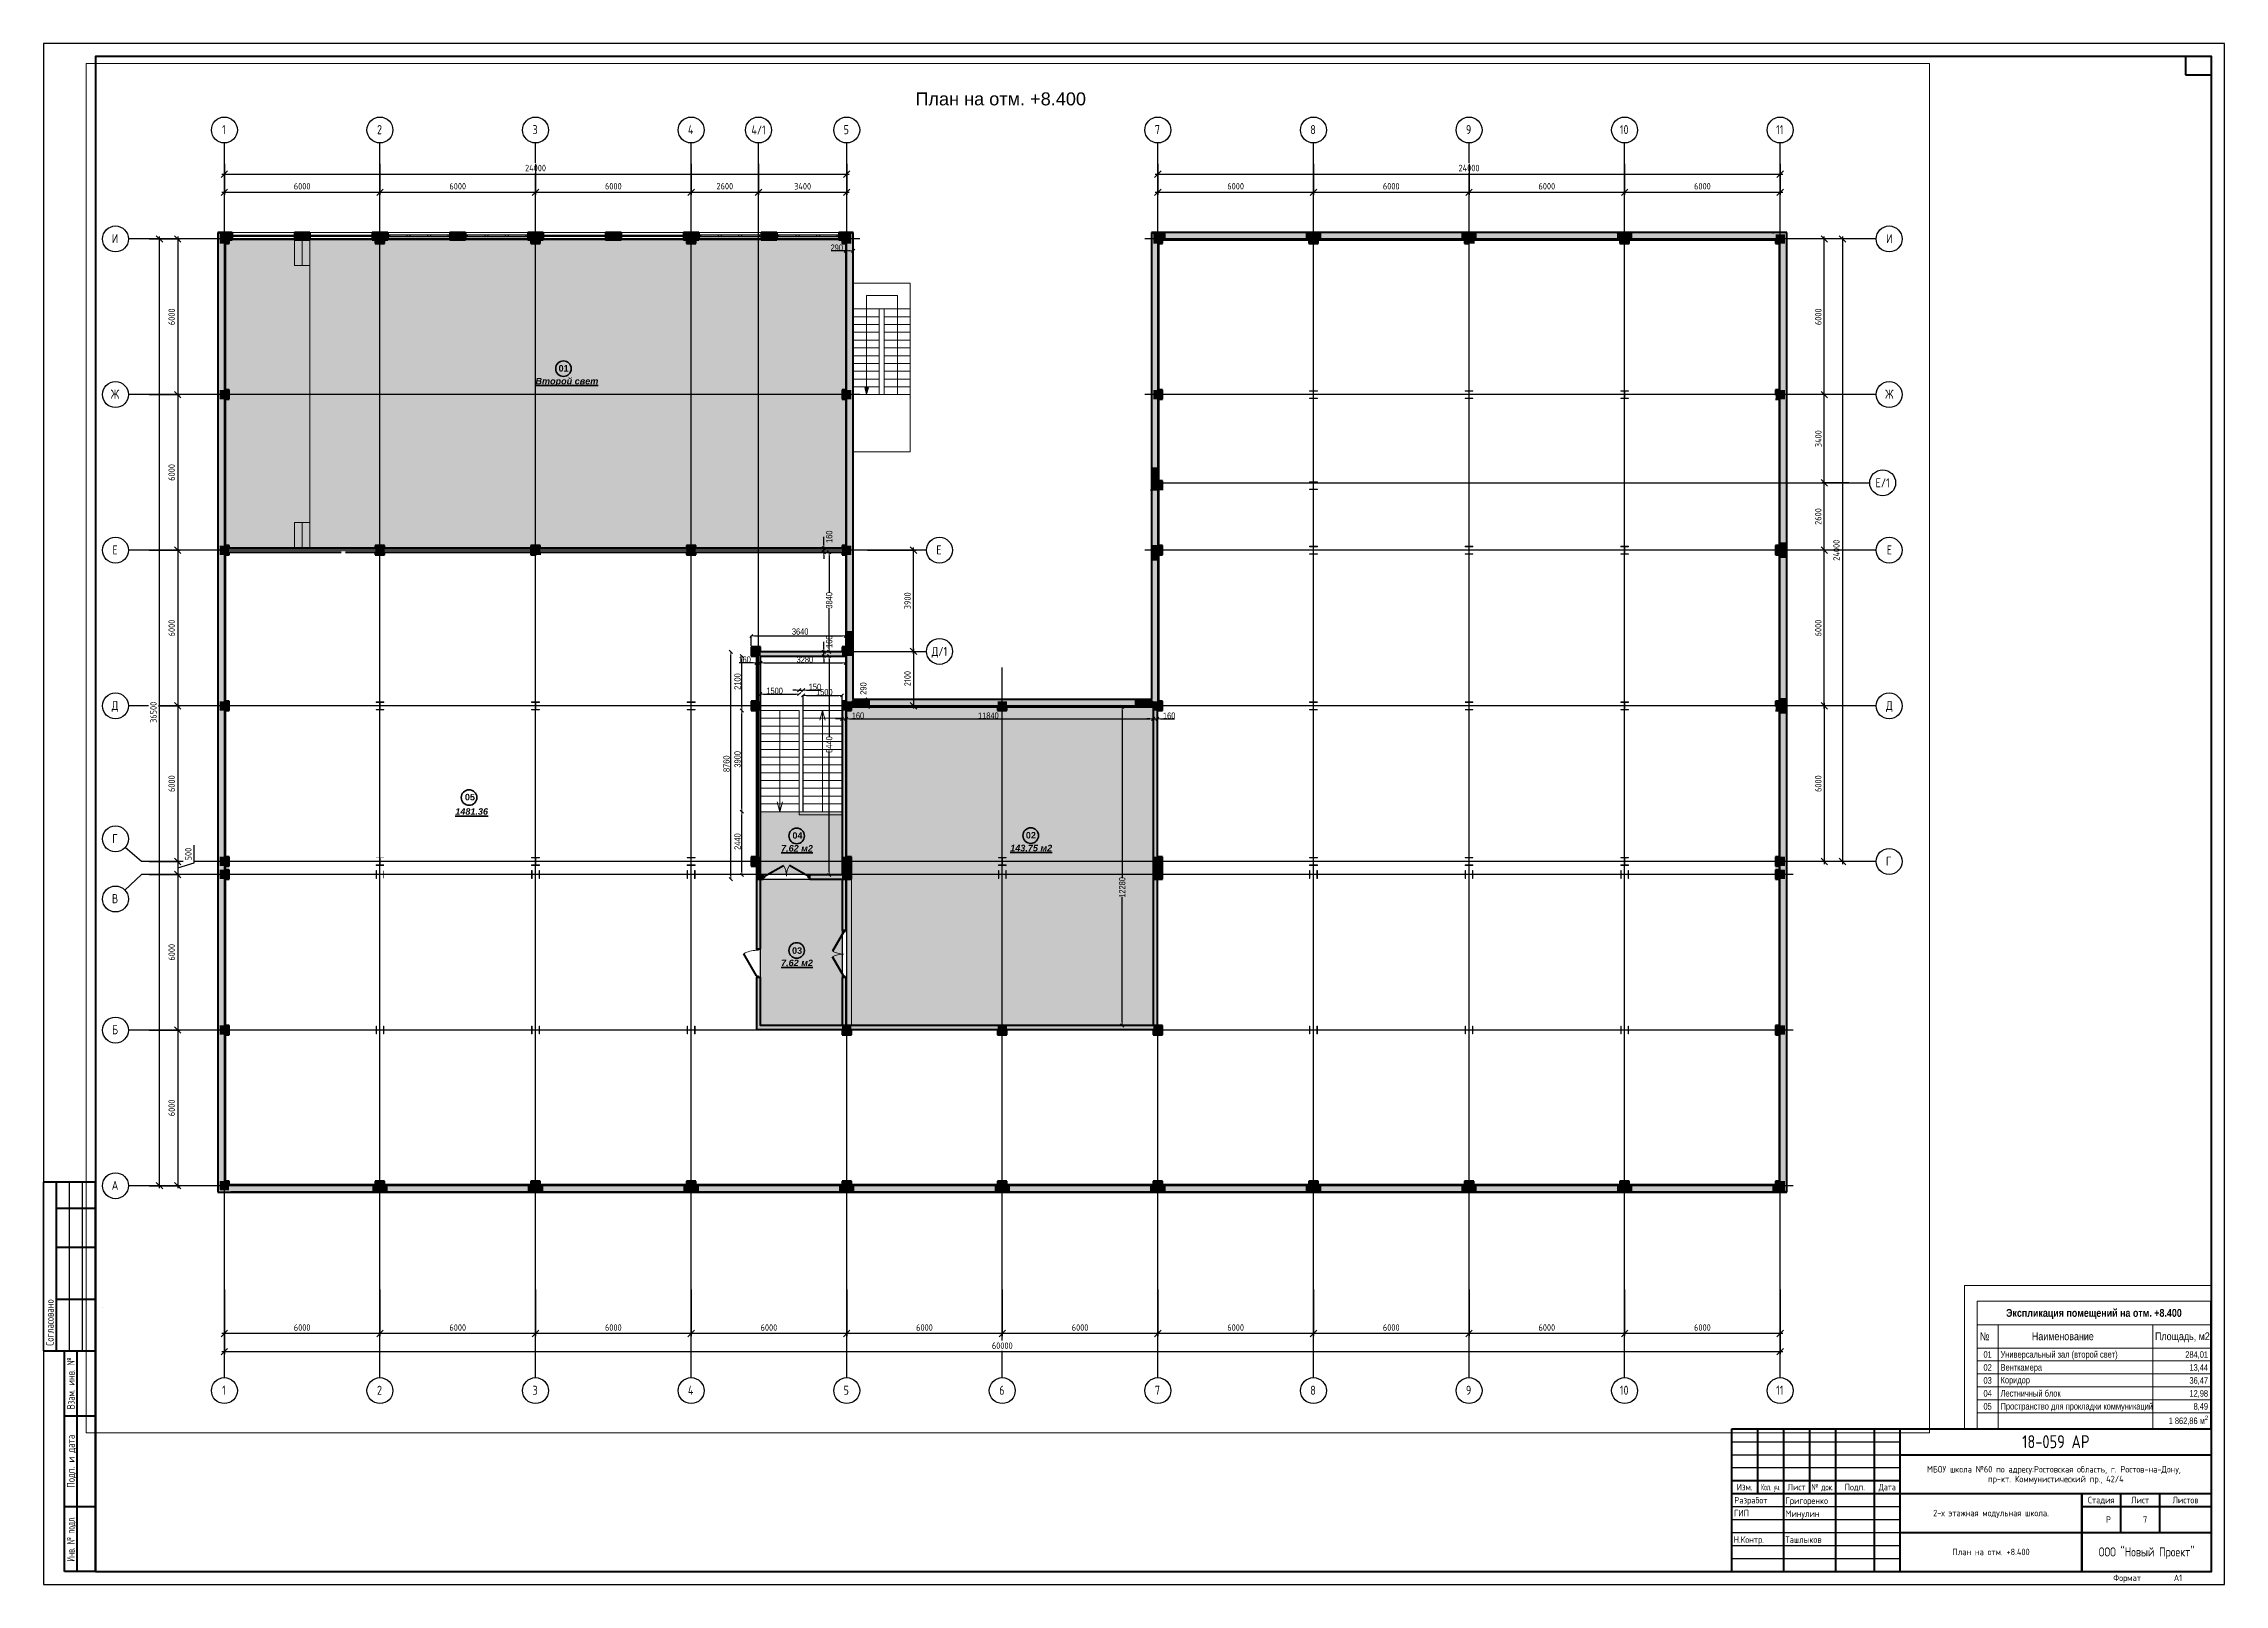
# Paper-space layout 'Лист6' of a CAD drawing. Header units: millimetres. Extents: x -3 to 838, y -3 to 591.
# The model-space entities are those that its viewports show. They can reach past a viewport. Long polylines and large blocks are cut down to what shows.
import ezdxf
from ezdxf.enums import TextEntityAlignment as Align

# ---------------------------------------------------------------- set-up
doc = ezdxf.new("R2010")
doc.units = ezdxf.units.MM
doc.header["$MEASUREMENT"] = 0
doc.header["$PDMODE"] = 35
for name, pattern in [('R_GOST_Axes line', [800, 500, -100, 100, -100]), ('R_GOST_наложенной проекции', [730, 400, -70, 60, -70, 60, -70]), ('ГОСТ 2.303 5', [24, 20, -1.5, 1, -1.5])]:
    doc.linetypes.add(name, pattern=pattern)
for name, color, linetype, lineweight in [('0_Ном._пера__1', 7, 'Continuous', 13), ('0_Ном._пера__101', 7, 'Continuous', 40), ('STRUCTURAL - W - Bearing_Ном._пера__101', 7, 'Continuous', 40), ('STRUCTURAL - W - Bearing_Ном._пера__99', 7, 'Continuous', 0), ('ZONES_Ном._пера__93', 9, 'Continuous', 0), ('Двери ARCHICAD_Ном._пера__101', 7, 'Continuous', 40), ('Двери ARCHICAD_Ном._пера__105', 7, 'Continuous', 40), ('Двери ARCHICAD_Ном._пера__125', 7, 'Continuous', 25), ('Окна ARCHICAD_Ном._пера__101', 7, 'Continuous', 40), ('Окна ARCHICAD_Ном._пера__125', 7, 'Continuous', 25), ('Паспорта Зон ARCHICAD_Ном._пера__176', 14, 'Continuous', 35)]:
    doc.layers.add(name, color=color, linetype=linetype, lineweight=lineweight)
for name, color, linetype, lineweight, true_color in [('0_Ном._пера__103', 7, 'Continuous', 13, 0x00010a), ('0_Ном._пера__121', 7, 'Continuous', 13, 0x8c5a21), ('0_Ном._пера__141', 7, 'Continuous', 15, 0x6f6f6f), ('0_Ном._пера__254', 7, 'Continuous', 13, 0x00010a), ('AXIES_Ном._пера__216', 7, 'Continuous', 18, 0xbb0042), ('ZONES_Ном._пера__58', 7, 'Continuous', 0, 0x68d168), ('ZONES_Ном._пера__60', 7, 'Continuous', 0, 0xc7efc7), ('ZONES_Ном._пера__79', 31, 'Continuous', 0, 0xffd4aa), ('Двери ARCHICAD_Ном._пера__3', 7, 'Continuous', 15, 0xff6500), ('Окна ARCHICAD_Ном._пера__145', 7, 'Continuous', 13, 0x00010a)]:
    doc.layers.add(name, color=color, linetype=linetype, lineweight=lineweight, true_color=true_color)
doc.layers.add('DIM-1 - HOUSE ONLY', color=7, linetype='Continuous')
doc.layers.add('STRUCTURAL - W - Bearing', color=7, linetype='Continuous')
doc.styles.add('ГОСТ 2.304', font='CS_Gost2304.shx')
doc.styles.add('СГЕНЕРИР_СТИЛЬ_1', font='ARIALN.TTF')
doc.styles.add('СГЕНЕРИР_СТИЛЬ_2', font='arial.ttf')
doc.styles.add('СГЕНЕРИР_СТИЛЬ_3', font='ARIALN.TTF')
doc.styles.add('СГЕНЕРИР_СТИЛЬ_5', font='ARIALNB.TTF')
doc.dimstyles.new('СГЕНЕРИР_СТИЛЬ__1', dxfattribs={"dimtxt": 240.00001, "dimasz": 123.5, "dimexe": 0.18, "dimexo": 30, "dimgap": 0.09, "dimtad": 1, "dimdec": 0, "dimzin": 0, "dimdsep": 46, "dimtxsty": 'СГЕНЕРИР_СТИЛЬ_3', "dimblk": 'ARROWHEAD_6', "dimblk1": 'ARROWHEAD_6', "dimblk2": 'ARROWHEAD_6', "dimcen": 0.09, "dimclrd": 256, "dimclre": 256, "dimclrt": 256, "dimadec": 0, "dimazin": 0, "dimtfac": 1, "dimtdec": 4, "dimtmove": 0, "dimatfit": 3, "dimfxl": 1, "dimtolj": 1, "dimtzin": 0, "dimarcsym": 0})
doc.dimstyles.new('СГЕНЕРИР_СТИЛЬ__2', dxfattribs={"dimtxt": 240.00001, "dimasz": 123.5, "dimexe": 0.18, "dimexo": 30, "dimgap": 0.09, "dimtad": 1, "dimtih": 1, "dimtoh": 1, "dimdec": 0, "dimzin": 0, "dimdsep": 46, "dimtxsty": 'СГЕНЕРИР_СТИЛЬ_3', "dimblk": 'ARROWHEAD_6', "dimblk1": 'ARROWHEAD_6', "dimblk2": 'ARROWHEAD_6', "dimcen": 0.09, "dimclrd": 256, "dimclre": 256, "dimclrt": 256, "dimadec": 0, "dimazin": 0, "dimtfac": 1, "dimtdec": 4, "dimtmove": 0, "dimatfit": 3, "dimfxl": 1, "dimtolj": 1, "dimtzin": 0, "dimarcsym": 0})
doc.dimstyles.new('СГЕНЕРИР_СТИЛЬ__3', dxfattribs={"dimtxt": 240.00001, "dimasz": 123.5, "dimexe": 0.18, "dimexo": 0.0625, "dimgap": 0.09, "dimtad": 1, "dimtih": 1, "dimtoh": 1, "dimdec": 0, "dimzin": 0, "dimdsep": 46, "dimtxsty": 'СГЕНЕРИР_СТИЛЬ_3', "dimblk": 'ARROWHEAD_6', "dimblk1": 'ARROWHEAD_6', "dimblk2": 'ARROWHEAD_6', "dimcen": 0.09, "dimse1": 1, "dimse2": 1, "dimclrd": 256, "dimclre": 256, "dimclrt": 256, "dimadec": 0, "dimazin": 0, "dimtfac": 1, "dimtdec": 4, "dimtmove": 0, "dimatfit": 3, "dimfxl": 1, "dimtolj": 1, "dimtzin": 0, "dimarcsym": 0})
doc.dimstyles.new('СГЕНЕРИР_СТИЛЬ__4', dxfattribs={"dimtxt": 240.00001, "dimasz": 123.5, "dimexe": 0.18, "dimexo": 0.0625, "dimgap": 0.09, "dimtad": 1, "dimdec": 0, "dimzin": 0, "dimdsep": 46, "dimtxsty": 'СГЕНЕРИР_СТИЛЬ_3', "dimblk": 'ARROWHEAD_6', "dimblk1": 'ARROWHEAD_6', "dimblk2": 'ARROWHEAD_6', "dimcen": 0.09, "dimse1": 1, "dimse2": 1, "dimclrd": 256, "dimclre": 256, "dimclrt": 256, "dimadec": 0, "dimazin": 0, "dimtfac": 1, "dimtdec": 4, "dimtmove": 0, "dimatfit": 3, "dimfxl": 1, "dimtolj": 1, "dimtzin": 0, "dimarcsym": 0})
doc.dimstyles.new('СГЕНЕРИР_СТИЛЬ__6', dxfattribs={"dimtxt": 240.00001, "dimasz": 123.5, "dimexe": 0.18, "dimexo": 0.0625, "dimgap": 0.09, "dimtad": 1, "dimtih": 1, "dimtoh": 1, "dimdec": 0, "dimzin": 0, "dimdsep": 46, "dimtxsty": 'СГЕНЕРИР_СТИЛЬ_3', "dimblk": 'ARROWHEAD_6', "dimblk1": 'ARROWHEAD_6', "dimblk2": 'ARROWHEAD_6', "dimcen": 0.09, "dimse1": 1, "dimse2": 1, "dimclrd": 256, "dimclre": 256, "dimclrt": 256, "dimadec": 0, "dimazin": 0, "dimtfac": 1, "dimtdec": 4, "dimtmove": 2, "dimatfit": 3, "dimfxl": 1, "dimtolj": 1, "dimtzin": 0, "dimarcsym": 0})
doc.dimstyles.new('СГЕНЕРИР_СТИЛЬ__7', dxfattribs={"dimtxt": 240.00001, "dimasz": 123.5, "dimexe": 0.18, "dimexo": 30, "dimgap": 0.09, "dimtad": 1, "dimdec": 0, "dimzin": 0, "dimdsep": 46, "dimtxsty": 'СГЕНЕРИР_СТИЛЬ_3', "dimblk": 'ARROWHEAD_6', "dimblk1": 'ARROWHEAD_6', "dimblk2": 'ARROWHEAD_6', "dimcen": 0.09, "dimclrd": 256, "dimclre": 256, "dimclrt": 256, "dimadec": 0, "dimazin": 0, "dimtfac": 1, "dimtdec": 4, "dimtmove": 2, "dimatfit": 3, "dimfxl": 1, "dimtolj": 1, "dimtzin": 0, "dimarcsym": 0})
doc.dimstyles.new('СГЕНЕРИР_СТИЛЬ__8', dxfattribs={"dimtxt": 240.00001, "dimasz": 123.5, "dimexe": 0.18, "dimexo": 30, "dimgap": 0.09, "dimtad": 1, "dimdec": 0, "dimzin": 0, "dimdsep": 46, "dimtxsty": 'СГЕНЕРИР_СТИЛЬ_3', "dimblk": 'ARROWHEAD_6', "dimblk1": 'ARROWHEAD_6', "dimblk2": 'ARROWHEAD_6', "dimcen": 0.09, "dimclrd": 256, "dimclre": 256, "dimclrt": 256, "dimadec": 0, "dimazin": 0, "dimtfac": 1, "dimtdec": 4, "dimtmove": 2, "dimatfit": 3, "dimfxl": 1, "dimtolj": 1, "dimtzin": 0, "dimarcsym": 0})
doc.dimstyles.new('СПДС', dxfattribs={"dimscale": 100, "dimtxt": 2.5, "dimasz": 2.5, "dimexe": 1, "dimexo": 3, "dimgap": 1, "dimtad": 1, "dimdec": 0, "dimtxsty": 'ГОСТ 2.304', "dimblk": 'OBLIQUE', "dimcen": 2.5, "dimdle": 1, "dimadec": 0, "dimazin": 2, "dimtfac": 0.75, "dimtdec": 0, "dimtmove": 1, "dimatfit": 3, "dimfxl": 1, "dimtfill": 1, "dimtolj": 1, "dimarcsym": 1})

psp = doc.layouts.new('Лист6')

# ---------------------------------------------------------------- texts
at = {"linetype": 'Continuous', "style": 'СГЕНЕРИР_СТИЛЬ_2'}
psp.add_text('План на отм. +8.400', height=5, dxfattribs=at).set_placement((333.05, 567.12))
at = {"linetype": 'Continuous', "lineweight": 25, "style": 'ГОСТ 2.304'}
psp.add_text('Согласовано', height=3, rotation=90, dxfattribs=at).set_placement((0.72, 88.92))
for s, width, p in [('Взам. инв. №', 0.8, (7.34, 74.42)), ('Инв. № подл.', 0.7, (7.34, 14.42))]:
    psp.add_text(s, height=3, rotation=90, dxfattribs=dict(at, width=width)).set_placement(p, align=Align.MIDDLE_CENTER)
psp.add_text('Подп. и дата', height=3, rotation=90, dxfattribs=at).set_placement((7.34, 44.42), align=Align.MIDDLE_CENTER)
for s, height, p in [('18-059 АР', 5, (772.84, 51.92)), ('МБОУ школа №60 по адресу:Ростовская область, г. Ростов-на-Дону, ', 2.5, (772.84, 41.29)), ('Изм.', 2.5, (652.84, 34.42)), ('Лист', 2.5, (672.84, 34.42)), ('Подп.', 2.5, (695.34, 34.42)), ('пр-кт. Коммунистический пр., 42/4', 2.5, (772.84, 37.54)), ('2-х этажная модульная школа.', 2.5, (747.84, 24.42)), ('Стадия', 2.5, (790.34, 29.42)), ('Лист', 2.5, (805.34, 29.42)), ('Листов', 2.5, (822.84, 29.42)), ('Р', 2.5, (793.12, 21.92)), ('7', 2.5, (807.26, 21.92)), ('План на отм. +8.400', 2.5, (747.84, 9.42)), ('ООО "Новый Проект"', 3.5, (807.86, 9.42))]:
    psp.add_text(s, height=height, dxfattribs=at).set_placement(p, align=Align.MIDDLE_CENTER)
for s, width, p in [('Кол. уч.', 0.65, (662.84, 34.42)), ('№ док.', 0.8, (682.84, 34.42)), ('Дата', 0.9, (707.84, 34.42))]:
    psp.add_text(s, height=2.5, dxfattribs=dict(at, width=width)).set_placement(p, align=Align.MIDDLE_CENTER)
for s, p in [('ГИП', (648.7, 23.16)), ('Разработ', (648.84, 28.1)), ('Григоренко', (668.55, 27.92)), ('Минулин', (668.6, 22.92)), ('Н.Контр.', (648.6, 12.92)), ('Ташлыков', (668.56, 12.92)), ('A1', (818.34, -1.83))]:
    psp.add_text(s, height=2.5, dxfattribs=at).set_placement(p)
psp.add_text('Формат', height=2.5, dxfattribs=at).set_placement((800.34, -1.83), align=Align.CENTER)

msp = doc.modelspace()

# ---------------------------------------------------------------- texts
at = {"layer": '0_Ном._пера__1', "color": 178, "linetype": 'Continuous', "lineweight": 13, "true_color": 0x00010a}
for s, insert, char_height, attachment_point, style in [('\\A1;Экспликация помещений на отм. +8.400', (1299580.6, 23892.1), 300, 5, 'СГЕНЕРИР_СТИЛЬ_5'), ('\\A1;№', (1295180.6, 23034.1), 300, 4, 'СГЕНЕРИР_СТИЛЬ_3'), ('\\A1;Наименование ', (1298380.6, 23031.6), 300, 5, 'СГЕНЕРИР_СТИЛЬ_3'), ('\\A1;Площадь, м2', (1302991.1, 22992.7), 300, 5, 'СГЕНЕРИР_СТИЛЬ_3'), ('\\A1;01', (1295480.6, 22332.3), 250, 5, 'СГЕНЕРИР_СТИЛЬ_3'), ('\\A1;02', (1295480.6, 21832.3), 250, 5, 'СГЕНЕРИР_СТИЛЬ_3'), ('\\A1;Универсальный зал (второй свет)', (1295980.6, 22298.8), 250, 4, 'СГЕНЕРИР_СТИЛЬ_3'), ('\\A1;Венткамера', (1295980.6, 21799.7), 250, 4, 'СГЕНЕРИР_СТИЛЬ_3'), ('\\A1;284,01', (1303980.6, 22309.4), 250, 6, 'СГЕНЕРИР_СТИЛЬ_3'), ('\\A1;13,44', (1303980.6, 21809.4), 250, 6, 'СГЕНЕРИР_СТИЛЬ_3'), ('\\A1;03', (1295480.6, 21332.2), 250, 5, 'СГЕНЕРИР_СТИЛЬ_3'), ('\\A1;Коридор', (1295980.6, 21307.9), 250, 4, 'СГЕНЕРИР_СТИЛЬ_3'), ('\\A1;36,47', (1303980.6, 21309.4), 250, 6, 'СГЕНЕРИР_СТИЛЬ_3'), ('\\A1;04', (1295480.6, 20832.3), 250, 5, 'СГЕНЕРИР_СТИЛЬ_3'), ('\\A1;05', (1295480.6, 20332.3), 250, 5, 'СГЕНЕРИР_СТИЛЬ_3'), ('\\A1;Лестничный блок', (1295980.6, 20834.6), 250, 4, 'СГЕНЕРИР_СТИЛЬ_3'), ('\\A1;Пространство для прокладки коммуникаций', (1295980.6, 20299), 250, 4, 'СГЕНЕРИР_СТИЛЬ_3'), ('\\A1;12,98', (1303980.6, 20809.4), 250, 6, 'СГЕНЕРИР_СТИЛЬ_3'), ('\\A1;8,49', (1303980.6, 20309.4), 250, 6, 'СГЕНЕРИР_СТИЛЬ_3')]:
    msp.add_mtext(s, dxfattribs=dict(at, insert=insert, char_height=char_height, attachment_point=attachment_point, style=style))
at = {"layer": '0_Ном._пера__103', "color": 178, "linetype": 'Continuous', "lineweight": 13, "true_color": 0x00010a, "insert": (1303980.6, 19776.3), "char_height": 250, "attachment_point": 6, "style": 'СГЕНЕРИР_СТИЛЬ_3'}
msp.add_mtext('\\A1;1\\~862,86 м{\\H0.66x;\\S2^  ;}', dxfattribs=at)
at = {"layer": 'Паспорта Зон ARCHICAD_Ном._пера__176', "color": 14, "lineweight": 35, "char_height": 250}
for s, insert, attachment_point, style in [('\\A1;{\\fArial|b1|i0|c204|p38;01}', (1240154.5, 37704), 7, 'СГЕНЕРИР_СТИЛЬ_2'), ('\\A1;{\\fArial|b1|i1|c204|p38;\\LВторой свет}', (1239263.8, 37465.3), 1, 'СГЕНЕРИР_СТИЛЬ_1'), ('\\A1;{\\fArial|b1|i1|c204|p38;\\L7,62 м2}', (1248734.6, 19451.7), 1, 'СГЕНЕРИР_СТИЛЬ_1'), ('\\A1;{\\fArial|b1|i0|c204|p38;04}', (1249174.7, 19692.5), 7, 'СГЕНЕРИР_СТИЛЬ_2'), ('\\A1;{\\fArial|b1|i1|c204|p38;\\L143,75 м2}', (1257572.7, 19463.8), 1, 'СГЕНЕРИР_СТИЛЬ_1'), ('\\A1;{\\fArial|b1|i0|c204|p38;02}', (1258175, 19702.4), 7, 'СГЕНЕРИР_СТИЛЬ_2')]:
    msp.add_mtext(s, dxfattribs=dict(at, insert=insert, attachment_point=attachment_point, style=style))

# ---------------------------------------------------------------- blocks, each defined once
blk = doc.blocks.new('ARROWHEAD_6')
at = {"color": 0, "linetype": 'Continuous', "lineweight": 0}
for p, q in [((0, 0), (-1, 0)), ((-0.5, -0.5), (0.5, 0.5))]:
    blk.add_line(p, q, dxfattribs=at)
blk = doc.blocks.new('*D1961')
at = {"layer": 'Defpoints', "color": 0, "linetype": 'Continuous', "transparency": 16777216}
for p in [(1251517, 42361), (1251227, 33820), (1251517, 33820)]:
    blk.add_point(p, dxfattribs=at)
at = {"layer": 'DIM-1 - HOUSE ONLY', "color": 160, "linetype": 'Continuous', "lineweight": -2, "true_color": 0x2b2bff, "transparency": 16777216}
for p, q in [((1251227, 42361), (1250666, 42361)), ((1251227, 33850), (1251227, 42361)), ((1251393, 42361), (1251350, 42361)), ((1251517, 33850), (1251517, 42361))]:
    blk.add_line(p, q, dxfattribs=at)
at = {"layer": 'DIM-1 - HOUSE ONLY', "color": 160, "linetype": 'Continuous', "lineweight": -2, "true_color": 0x2b2bff, "transparency": 16777216, "xscale": 123.5, "yscale": 123.5, "zscale": 123.5, "rotation": 180}
blk.add_blockref('ARROWHEAD_6', (1251227, 42361), dxfattribs=at)
at = {"layer": 'DIM-1 - HOUSE ONLY', "color": 160, "linetype": 'Continuous', "lineweight": -2, "true_color": 0x2b2bff, "transparency": 16777216, "xscale": 123.5, "yscale": 123.5, "zscale": 123.5}
blk.add_blockref('ARROWHEAD_6', (1251517, 42361), dxfattribs=at)
at = {"layer": 'DIM-1 - HOUSE ONLY', "color": 160, "linetype": 'Continuous', "lineweight": 13, "true_color": 0x2b2bff, "transparency": 16777216, "insert": (1250884, 42484), "char_height": 240, "attachment_point": 5, "style": 'СГЕНЕРИР_СТИЛЬ_3'}
blk.add_mtext('\\A1;290', dxfattribs=at)
blk = doc.blocks.new('*D2045')
at = {"layer": 'Defpoints', "color": 0, "linetype": 'Continuous', "transparency": 16777216}
for p in [(1249507, 26740), (1250593, 26740), (1249607, 18300)]:
    blk.add_point(p, dxfattribs=at)
at = {"layer": 'DIM-1 - HOUSE ONLY', "color": 160, "linetype": 'Continuous', "lineweight": -2, "true_color": 0x2b2bff, "transparency": 16777216}
for p, q in [((1250593, 26616), (1250593, 23620)), ((1250593, 18423), (1250593, 23033))]:
    blk.add_line(p, q, dxfattribs=at)
at = {"layer": 'DIM-1 - HOUSE ONLY', "color": 160, "linetype": 'Continuous', "lineweight": -2, "true_color": 0x2b2bff, "transparency": 16777216, "xscale": 123.5, "yscale": 123.5, "zscale": 123.5}
for p, rotation in [((1250593, 26740), 90), ((1250593, 18300), 270)]:
    blk.add_blockref('ARROWHEAD_6', p, dxfattribs=dict(at, rotation=rotation))
at = {"layer": 'DIM-1 - HOUSE ONLY', "color": 160, "linetype": 'Continuous', "lineweight": 13, "true_color": 0x2b2bff, "transparency": 16777216, "insert": (1250593, 23327), "char_height": 240, "attachment_point": 5, "rotation": 90, "style": 'СГЕНЕРИР_СТИЛЬ_3'}
blk.add_mtext('\\A1;8440', dxfattribs=at)
blk = doc.blocks.new('*D2046')
at = {"layer": 'Defpoints', "color": 0, "linetype": 'Continuous', "transparency": 16777216}
for p in [(1249507, 26900), (1249507, 26740), (1250385, 26900)]:
    blk.add_point(p, dxfattribs=at)
at = {"layer": 'DIM-1 - HOUSE ONLY', "color": 160, "linetype": 'Continuous', "lineweight": -2, "true_color": 0x2b2bff, "transparency": 16777216}
for p, q in [((1250385, 27023), (1250385, 27293)), ((1250385, 26740), (1250385, 26900)), ((1250385, 26616), (1250385, 26493))]:
    blk.add_line(p, q, dxfattribs=at)
at = {"layer": 'DIM-1 - HOUSE ONLY', "color": 160, "linetype": 'Continuous', "lineweight": -2, "true_color": 0x2b2bff, "transparency": 16777216, "xscale": 123.5, "yscale": 123.5, "zscale": 123.5}
for p, rotation in [((1250385, 26900), 270), ((1250385, 26740), 90)]:
    blk.add_blockref('ARROWHEAD_6', p, dxfattribs=dict(at, rotation=rotation))
at = {"layer": 'DIM-1 - HOUSE ONLY', "color": 160, "linetype": 'Continuous', "lineweight": 13, "true_color": 0x2b2bff, "transparency": 16777216, "insert": (1250593, 27293), "char_height": 240, "attachment_point": 5, "rotation": 90, "style": 'СГЕНЕРИР_СТИЛЬ_3'}
blk.add_mtext('\\A1;160', dxfattribs=at)
blk = doc.blocks.new('*D2047')
at = {"layer": 'Defpoints', "color": 0, "linetype": 'Continuous', "transparency": 16777216}
for p in [(1239267, 30740), (1250593, 30740), (1249507, 26900)]:
    blk.add_point(p, dxfattribs=at)
at = {"layer": 'DIM-1 - HOUSE ONLY', "color": 160, "linetype": 'Continuous', "lineweight": -2, "true_color": 0x2b2bff, "transparency": 16777216}
for p, q in [((1239297, 30740), (1250593, 30740)), ((1250593, 30616), (1250593, 29180)), ((1250593, 27023), (1250593, 28593)), ((1249537, 26900), (1250593, 26900))]:
    blk.add_line(p, q, dxfattribs=at)
at = {"layer": 'DIM-1 - HOUSE ONLY', "color": 160, "linetype": 'Continuous', "lineweight": -2, "true_color": 0x2b2bff, "transparency": 16777216, "xscale": 123.5, "yscale": 123.5, "zscale": 123.5}
for p, rotation in [((1250593, 30740), 90), ((1250593, 26900), 270)]:
    blk.add_blockref('ARROWHEAD_6', p, dxfattribs=dict(at, rotation=rotation))
at = {"layer": 'DIM-1 - HOUSE ONLY', "color": 160, "linetype": 'Continuous', "lineweight": 13, "true_color": 0x2b2bff, "transparency": 16777216, "insert": (1250593, 28887), "char_height": 240, "attachment_point": 5, "rotation": 90, "style": 'СГЕНЕРИР_СТИЛЬ_3'}
blk.add_mtext('\\A1;3840', dxfattribs=at)
blk = doc.blocks.new('*D2048')
at = {"layer": 'Defpoints', "color": 0, "linetype": 'Continuous', "transparency": 16777216}
for p in [(1239267, 30900), (1239267, 30740), (1250385, 30900)]:
    blk.add_point(p, dxfattribs=at)
at = {"layer": 'DIM-1 - HOUSE ONLY', "color": 160, "linetype": 'Continuous', "lineweight": -2, "true_color": 0x2b2bff, "transparency": 16777216}
for p, q in [((1250385, 31023), (1250385, 31340)), ((1250385, 30740), (1250385, 30900)), ((1250385, 30616), (1250385, 30493))]:
    blk.add_line(p, q, dxfattribs=at)
at = {"layer": 'DIM-1 - HOUSE ONLY', "color": 160, "linetype": 'Continuous', "lineweight": -2, "true_color": 0x2b2bff, "transparency": 16777216, "xscale": 123.5, "yscale": 123.5, "zscale": 123.5}
for p, rotation in [((1250385, 30900), 270), ((1250385, 30740), 90)]:
    blk.add_blockref('ARROWHEAD_6', p, dxfattribs=dict(at, rotation=rotation))
at = {"layer": 'DIM-1 - HOUSE ONLY', "color": 160, "linetype": 'Continuous', "lineweight": 13, "true_color": 0x2b2bff, "transparency": 16777216, "insert": (1250593, 31340), "char_height": 240, "attachment_point": 5, "rotation": 90, "style": 'СГЕНЕРИР_СТИЛЬ_3'}
blk.add_mtext('\\A1;160', dxfattribs=at)
blk = doc.blocks.new('*D2052')
at = {"layer": 'Defpoints', "color": 0, "linetype": 'Continuous', "transparency": 16777216}
for p in [(1247787, 26740), (1247947, 26740), (1247947, 26478)]:
    blk.add_point(p, dxfattribs=at)
at = {"layer": 'DIM-1 - HOUSE ONLY', "color": 160, "linetype": 'Continuous', "lineweight": -2, "true_color": 0x2b2bff, "transparency": 16777216}
for p, q in [((1247663, 26478), (1247124, 26478)), ((1247787, 26710), (1247787, 26478)), ((1247947, 26478), (1247787, 26478)), ((1247947, 26710), (1247947, 26478)), ((1248070, 26478), (1248194, 26478))]:
    blk.add_line(p, q, dxfattribs=at)
at = {"layer": 'DIM-1 - HOUSE ONLY', "color": 160, "linetype": 'Continuous', "lineweight": -2, "true_color": 0x2b2bff, "transparency": 16777216, "xscale": 123.5, "yscale": 123.5, "zscale": 123.5}
blk.add_blockref('ARROWHEAD_6', (1247787, 26478), dxfattribs=at)
at = {"layer": 'DIM-1 - HOUSE ONLY', "color": 160, "linetype": 'Continuous', "lineweight": -2, "true_color": 0x2b2bff, "transparency": 16777216, "xscale": 123.5, "yscale": 123.5, "zscale": 123.5, "rotation": 180}
blk.add_blockref('ARROWHEAD_6', (1247947, 26478), dxfattribs=at)
at = {"layer": 'DIM-1 - HOUSE ONLY', "color": 160, "linetype": 'Continuous', "lineweight": 13, "true_color": 0x2b2bff, "transparency": 16777216, "insert": (1247332, 26601), "char_height": 240, "attachment_point": 5, "style": 'СГЕНЕРИР_СТИЛЬ_3'}
blk.add_mtext('\\A1;160', dxfattribs=at)
blk = doc.blocks.new('*D2053')
at = {"layer": 'Defpoints', "color": 0, "linetype": 'Continuous', "transparency": 16777216}
for p in [(1247947, 26740), (1251227, 26740), (1251227, 26478)]:
    blk.add_point(p, dxfattribs=at)
at = {"layer": 'DIM-1 - HOUSE ONLY', "color": 160, "linetype": 'Continuous', "lineweight": -2, "true_color": 0x2b2bff, "transparency": 16777216}
for p, q in [((1247947, 26710), (1247947, 26478)), ((1248070, 26478), (1251103, 26478)), ((1251227, 26710), (1251227, 26478))]:
    blk.add_line(p, q, dxfattribs=at)
at = {"layer": 'DIM-1 - HOUSE ONLY', "color": 160, "linetype": 'Continuous', "lineweight": -2, "true_color": 0x2b2bff, "transparency": 16777216, "xscale": 123.5, "yscale": 123.5, "zscale": 123.5, "rotation": 180}
blk.add_blockref('ARROWHEAD_6', (1247947, 26478), dxfattribs=at)
at = {"layer": 'DIM-1 - HOUSE ONLY', "color": 160, "linetype": 'Continuous', "lineweight": -2, "true_color": 0x2b2bff, "transparency": 16777216, "xscale": 123.5, "yscale": 123.5, "zscale": 123.5}
blk.add_blockref('ARROWHEAD_6', (1251227, 26478), dxfattribs=at)
at = {"layer": 'DIM-1 - HOUSE ONLY', "color": 160, "linetype": 'Continuous', "lineweight": 13, "true_color": 0x2b2bff, "transparency": 16777216, "insert": (1249653, 26601), "char_height": 240, "attachment_point": 5, "style": 'СГЕНЕРИР_СТИЛЬ_3'}
blk.add_mtext('\\A1;3280', dxfattribs=at)
blk = doc.blocks.new('*D2054')
at = {"layer": 'Defpoints', "color": 0, "linetype": 'Continuous', "transparency": 16777216}
for p in [(1249437, 25275), (1247937, 20740), (1249437, 20740)]:
    blk.add_point(p, dxfattribs=at)
at = {"layer": 'DIM-1 - HOUSE ONLY', "color": 160, "linetype": 'Continuous', "lineweight": -2, "true_color": 0x2b2bff, "transparency": 16777216}
blk.add_line((1248060, 25275), (1249313, 25275), dxfattribs=at)
at = {"layer": 'DIM-1 - HOUSE ONLY', "color": 160, "linetype": 'Continuous', "lineweight": -2, "true_color": 0x2b2bff, "transparency": 16777216, "xscale": 123.5, "yscale": 123.5, "zscale": 123.5, "rotation": 180}
blk.add_blockref('ARROWHEAD_6', (1247937, 25275), dxfattribs=at)
at = {"layer": 'DIM-1 - HOUSE ONLY', "color": 160, "linetype": 'Continuous', "lineweight": -2, "true_color": 0x2b2bff, "transparency": 16777216, "xscale": 123.5, "yscale": 123.5, "zscale": 123.5}
blk.add_blockref('ARROWHEAD_6', (1249437, 25275), dxfattribs=at)
at = {"layer": 'DIM-1 - HOUSE ONLY', "color": 160, "linetype": 'Continuous', "lineweight": 13, "true_color": 0x2b2bff, "transparency": 16777216, "insert": (1248487, 25397), "char_height": 240, "attachment_point": 5, "style": 'СГЕНЕРИР_СТИЛЬ_3'}
blk.add_mtext('\\A1;1500', dxfattribs=at)
blk = doc.blocks.new('*D2055')
at = {"layer": 'Defpoints', "color": 0, "linetype": 'Continuous', "transparency": 16777216}
for p in [(1249587, 25426), (1249437, 20740), (1249587, 20740)]:
    blk.add_point(p, dxfattribs=at)
at = {"layer": 'DIM-1 - HOUSE ONLY', "color": 160, "linetype": 'Continuous', "lineweight": -2, "true_color": 0x2b2bff, "transparency": 16777216}
for p, q in [((1249313, 25426), (1249190, 25426)), ((1249437, 25426), (1249587, 25426)), ((1249710, 25426), (1250250, 25426))]:
    blk.add_line(p, q, dxfattribs=at)
at = {"layer": 'DIM-1 - HOUSE ONLY', "color": 160, "linetype": 'Continuous', "lineweight": -2, "true_color": 0x2b2bff, "transparency": 16777216, "xscale": 123.5, "yscale": 123.5, "zscale": 123.5}
blk.add_blockref('ARROWHEAD_6', (1249437, 25426), dxfattribs=at)
at = {"layer": 'DIM-1 - HOUSE ONLY', "color": 160, "linetype": 'Continuous', "lineweight": -2, "true_color": 0x2b2bff, "transparency": 16777216, "xscale": 123.5, "yscale": 123.5, "zscale": 123.5, "rotation": 180}
blk.add_blockref('ARROWHEAD_6', (1249587, 25426), dxfattribs=at)
at = {"layer": 'DIM-1 - HOUSE ONLY', "color": 160, "linetype": 'Continuous', "lineweight": 13, "true_color": 0x2b2bff, "transparency": 16777216, "insert": (1250042, 25549), "char_height": 240, "attachment_point": 5, "style": 'СГЕНЕРИР_СТИЛЬ_3'}
blk.add_mtext('\\A1;150', dxfattribs=at)
blk = doc.blocks.new('*D2056')
at = {"layer": 'Defpoints', "color": 0, "linetype": 'Continuous', "transparency": 16777216}
for p in [(1251087, 25223), (1249587, 20740), (1251087, 20740)]:
    blk.add_point(p, dxfattribs=at)
at = {"layer": 'DIM-1 - HOUSE ONLY', "color": 160, "linetype": 'Continuous', "lineweight": -2, "true_color": 0x2b2bff, "transparency": 16777216}
for p, q in [((1249587, 20770), (1249587, 25223)), ((1249710, 25223), (1250963, 25223)), ((1251087, 20770), (1251087, 25223))]:
    blk.add_line(p, q, dxfattribs=at)
at = {"layer": 'DIM-1 - HOUSE ONLY', "color": 160, "linetype": 'Continuous', "lineweight": -2, "true_color": 0x2b2bff, "transparency": 16777216, "xscale": 123.5, "yscale": 123.5, "zscale": 123.5, "rotation": 180}
blk.add_blockref('ARROWHEAD_6', (1249587, 25223), dxfattribs=at)
at = {"layer": 'DIM-1 - HOUSE ONLY', "color": 160, "linetype": 'Continuous', "lineweight": -2, "true_color": 0x2b2bff, "transparency": 16777216, "xscale": 123.5, "yscale": 123.5, "zscale": 123.5}
blk.add_blockref('ARROWHEAD_6', (1251087, 25223), dxfattribs=at)
at = {"layer": 'DIM-1 - HOUSE ONLY', "color": 160, "linetype": 'Continuous', "lineweight": 13, "true_color": 0x2b2bff, "transparency": 16777216, "insert": (1250403, 25346), "char_height": 240, "attachment_point": 5, "style": 'СГЕНЕРИР_СТИЛЬ_3'}
blk.add_mtext('\\A1;1500', dxfattribs=at)
blk = doc.blocks.new('*D2057')
at = {"layer": 'Defpoints', "color": 0, "linetype": 'Continuous', "transparency": 16777216}
for p in [(1251227, 33820), (1247587, 27100), (1251227, 27515)]:
    blk.add_point(p, dxfattribs=at)
at = {"layer": 'DIM-1 - HOUSE ONLY', "color": 160, "linetype": 'Continuous', "lineweight": -2, "true_color": 0x2b2bff, "transparency": 16777216}
for p, q in [((1251227, 33790), (1251227, 27515)), ((1247587, 27130), (1247587, 27515)), ((1247710, 27515), (1251103, 27515))]:
    blk.add_line(p, q, dxfattribs=at)
at = {"layer": 'DIM-1 - HOUSE ONLY', "color": 160, "linetype": 'Continuous', "lineweight": -2, "true_color": 0x2b2bff, "transparency": 16777216, "xscale": 123.5, "yscale": 123.5, "zscale": 123.5, "rotation": 180}
blk.add_blockref('ARROWHEAD_6', (1247587, 27515), dxfattribs=at)
at = {"layer": 'DIM-1 - HOUSE ONLY', "color": 160, "linetype": 'Continuous', "lineweight": -2, "true_color": 0x2b2bff, "transparency": 16777216, "xscale": 123.5, "yscale": 123.5, "zscale": 123.5}
blk.add_blockref('ARROWHEAD_6', (1251227, 27515), dxfattribs=at)
at = {"layer": 'DIM-1 - HOUSE ONLY', "color": 160, "linetype": 'Continuous', "lineweight": 13, "true_color": 0x2b2bff, "transparency": 16777216, "insert": (1249473, 27683), "char_height": 240, "attachment_point": 5, "style": 'СГЕНЕРИР_СТИЛЬ_3'}
blk.add_mtext('\\A1;3640', dxfattribs=at)
blk = doc.blocks.new('*D2058')
at = {"layer": 'Defpoints', "color": 0, "linetype": 'Continuous', "transparency": 16777216}
for p in [(1246798, 26900), (1249507, 26900), (1247787, 18140)]:
    blk.add_point(p, dxfattribs=at)
at = {"layer": 'DIM-1 - HOUSE ONLY', "color": 160, "linetype": 'Continuous', "lineweight": -2, "true_color": 0x2b2bff, "transparency": 16777216}
blk.add_line((1246798, 18263), (1246798, 26776), dxfattribs=at)
at = {"layer": 'DIM-1 - HOUSE ONLY', "color": 160, "linetype": 'Continuous', "lineweight": -2, "true_color": 0x2b2bff, "transparency": 16777216, "xscale": 123.5, "yscale": 123.5, "zscale": 123.5}
for p, rotation in [((1246798, 26900), 90), ((1246798, 18140), 270)]:
    blk.add_blockref('ARROWHEAD_6', p, dxfattribs=dict(at, rotation=rotation))
at = {"layer": 'DIM-1 - HOUSE ONLY', "color": 160, "linetype": 'Continuous', "lineweight": 13, "true_color": 0x2b2bff, "transparency": 16777216, "insert": (1246630, 22587), "char_height": 240, "attachment_point": 5, "rotation": 90, "style": 'СГЕНЕРИР_СТИЛЬ_3'}
blk.add_mtext('\\A1;8760', dxfattribs=at)
blk = doc.blocks.new('*D2059')
at = {"layer": 'Defpoints', "color": 0, "linetype": 'Continuous', "transparency": 16777216}
for p in [(1247225, 20740), (1247937, 20740), (1249607, 18300)]:
    blk.add_point(p, dxfattribs=at)
at = {"layer": 'DIM-1 - HOUSE ONLY', "color": 160, "linetype": 'Continuous', "lineweight": -2, "true_color": 0x2b2bff, "transparency": 16777216}
blk.add_line((1247225, 18423), (1247225, 20616), dxfattribs=at)
at = {"layer": 'DIM-1 - HOUSE ONLY', "color": 160, "linetype": 'Continuous', "lineweight": -2, "true_color": 0x2b2bff, "transparency": 16777216, "xscale": 123.5, "yscale": 123.5, "zscale": 123.5}
for p, rotation in [((1247225, 20740), 90), ((1247225, 18300), 270)]:
    blk.add_blockref('ARROWHEAD_6', p, dxfattribs=dict(at, rotation=rotation))
at = {"layer": 'DIM-1 - HOUSE ONLY', "color": 160, "linetype": 'Continuous', "lineweight": 13, "true_color": 0x2b2bff, "transparency": 16777216, "insert": (1247057, 19587), "char_height": 240, "attachment_point": 5, "rotation": 90, "style": 'СГЕНЕРИР_СТИЛЬ_3'}
blk.add_mtext('\\A1;2440', dxfattribs=at)
blk = doc.blocks.new('*D2060')
at = {"layer": 'Defpoints', "color": 0, "linetype": 'Continuous', "transparency": 16777216}
for p in [(1247225, 24640), (1247937, 24640), (1247937, 20740)]:
    blk.add_point(p, dxfattribs=at)
at = {"layer": 'DIM-1 - HOUSE ONLY', "color": 160, "linetype": 'Continuous', "lineweight": -2, "true_color": 0x2b2bff, "transparency": 16777216}
blk.add_line((1247225, 20863), (1247225, 24516), dxfattribs=at)
at = {"layer": 'DIM-1 - HOUSE ONLY', "color": 160, "linetype": 'Continuous', "lineweight": -2, "true_color": 0x2b2bff, "transparency": 16777216, "xscale": 123.5, "yscale": 123.5, "zscale": 123.5}
for p, rotation in [((1247225, 24640), 90), ((1247225, 20740), 270)]:
    blk.add_blockref('ARROWHEAD_6', p, dxfattribs=dict(at, rotation=rotation))
at = {"layer": 'DIM-1 - HOUSE ONLY', "color": 160, "linetype": 'Continuous', "lineweight": 13, "true_color": 0x2b2bff, "transparency": 16777216, "insert": (1247057, 22757), "char_height": 240, "attachment_point": 5, "rotation": 90, "style": 'СГЕНЕРИР_СТИЛЬ_3'}
blk.add_mtext('\\A1;3900', dxfattribs=at)
blk = doc.blocks.new('*D2061')
at = {"layer": 'Defpoints', "color": 0, "linetype": 'Continuous', "transparency": 16777216}
for p in [(1247225, 26740), (1249507, 26740), (1247937, 24640)]:
    blk.add_point(p, dxfattribs=at)
at = {"layer": 'DIM-1 - HOUSE ONLY', "color": 160, "linetype": 'Continuous', "lineweight": -2, "true_color": 0x2b2bff, "transparency": 16777216}
blk.add_line((1247225, 24763), (1247225, 26616), dxfattribs=at)
at = {"layer": 'DIM-1 - HOUSE ONLY', "color": 160, "linetype": 'Continuous', "lineweight": -2, "true_color": 0x2b2bff, "transparency": 16777216, "xscale": 123.5, "yscale": 123.5, "zscale": 123.5}
for p, rotation in [((1247225, 26740), 90), ((1247225, 24640), 270)]:
    blk.add_blockref('ARROWHEAD_6', p, dxfattribs=dict(at, rotation=rotation))
at = {"layer": 'DIM-1 - HOUSE ONLY', "color": 160, "linetype": 'Continuous', "lineweight": 13, "true_color": 0x2b2bff, "transparency": 16777216, "insert": (1247057, 25757), "char_height": 240, "attachment_point": 5, "rotation": 90, "style": 'СГЕНЕРИР_СТИЛЬ_3'}
blk.add_mtext('\\A1;2100', dxfattribs=at)
blk = doc.blocks.new('*D2062')
at = {"layer": 'Defpoints', "color": 0, "linetype": 'Continuous', "transparency": 16777216}
for p in [(1251247, 24318), (1251087, 21570), (1251247, 21570)]:
    blk.add_point(p, dxfattribs=at)
at = {"layer": 'DIM-1 - HOUSE ONLY', "color": 160, "linetype": 'Continuous', "lineweight": -2, "true_color": 0x2b2bff, "transparency": 16777216}
for p, q in [((1250963, 24318), (1250840, 24318)), ((1251087, 24318), (1251247, 24318)), ((1251370, 24318), (1251910, 24318))]:
    blk.add_line(p, q, dxfattribs=at)
at = {"layer": 'DIM-1 - HOUSE ONLY', "color": 160, "linetype": 'Continuous', "lineweight": -2, "true_color": 0x2b2bff, "transparency": 16777216, "xscale": 123.5, "yscale": 123.5, "zscale": 123.5}
blk.add_blockref('ARROWHEAD_6', (1251087, 24318), dxfattribs=at)
at = {"layer": 'DIM-1 - HOUSE ONLY', "color": 160, "linetype": 'Continuous', "lineweight": -2, "true_color": 0x2b2bff, "transparency": 16777216, "xscale": 123.5, "yscale": 123.5, "zscale": 123.5, "rotation": 180}
blk.add_blockref('ARROWHEAD_6', (1251247, 24318), dxfattribs=at)
at = {"layer": 'DIM-1 - HOUSE ONLY', "color": 160, "linetype": 'Continuous', "lineweight": 13, "true_color": 0x2b2bff, "transparency": 16777216, "insert": (1251702, 24441), "char_height": 240, "attachment_point": 5, "style": 'СГЕНЕРИР_СТИЛЬ_3'}
blk.add_mtext('\\A1;160', dxfattribs=at)
blk = doc.blocks.new('*D2063')
at = {"layer": 'Defpoints', "color": 0, "linetype": 'Continuous', "transparency": 16777216}
for p in [(1263087, 24318), (1251247, 21570), (1263087, 21570)]:
    blk.add_point(p, dxfattribs=at)
at = {"layer": 'DIM-1 - HOUSE ONLY', "color": 160, "linetype": 'Continuous', "lineweight": -2, "true_color": 0x2b2bff, "transparency": 16777216}
blk.add_line((1251370, 24318), (1262963, 24318), dxfattribs=at)
at = {"layer": 'DIM-1 - HOUSE ONLY', "color": 160, "linetype": 'Continuous', "lineweight": -2, "true_color": 0x2b2bff, "transparency": 16777216, "xscale": 123.5, "yscale": 123.5, "zscale": 123.5, "rotation": 180}
blk.add_blockref('ARROWHEAD_6', (1251247, 24318), dxfattribs=at)
at = {"layer": 'DIM-1 - HOUSE ONLY', "color": 160, "linetype": 'Continuous', "lineweight": -2, "true_color": 0x2b2bff, "transparency": 16777216, "xscale": 123.5, "yscale": 123.5, "zscale": 123.5}
blk.add_blockref('ARROWHEAD_6', (1263087, 24318), dxfattribs=at)
at = {"layer": 'DIM-1 - HOUSE ONLY', "color": 160, "linetype": 'Continuous', "lineweight": 13, "true_color": 0x2b2bff, "transparency": 16777216, "insert": (1256730, 24441), "char_height": 240, "attachment_point": 5, "style": 'СГЕНЕРИР_СТИЛЬ_3'}
blk.add_mtext('\\A1;11840', dxfattribs=at)
blk = doc.blocks.new('*D2064')
at = {"layer": 'Defpoints', "color": 0, "linetype": 'Continuous', "transparency": 16777216}
for p in [(1263247, 24318), (1263087, 21570), (1263247, 21570)]:
    blk.add_point(p, dxfattribs=at)
at = {"layer": 'DIM-1 - HOUSE ONLY', "color": 160, "linetype": 'Continuous', "lineweight": -2, "true_color": 0x2b2bff, "transparency": 16777216}
for p, q in [((1262963, 24318), (1262840, 24318)), ((1263087, 24318), (1263247, 24318)), ((1263370, 24318), (1263910, 24318))]:
    blk.add_line(p, q, dxfattribs=at)
at = {"layer": 'DIM-1 - HOUSE ONLY', "color": 160, "linetype": 'Continuous', "lineweight": -2, "true_color": 0x2b2bff, "transparency": 16777216, "xscale": 123.5, "yscale": 123.5, "zscale": 123.5}
blk.add_blockref('ARROWHEAD_6', (1263087, 24318), dxfattribs=at)
at = {"layer": 'DIM-1 - HOUSE ONLY', "color": 160, "linetype": 'Continuous', "lineweight": -2, "true_color": 0x2b2bff, "transparency": 16777216, "xscale": 123.5, "yscale": 123.5, "zscale": 123.5, "rotation": 180}
blk.add_blockref('ARROWHEAD_6', (1263247, 24318), dxfattribs=at)
at = {"layer": 'DIM-1 - HOUSE ONLY', "color": 160, "linetype": 'Continuous', "lineweight": 13, "true_color": 0x2b2bff, "transparency": 16777216, "insert": (1263702, 24441), "char_height": 240, "attachment_point": 5, "style": 'СГЕНЕРИР_СТИЛЬ_3'}
blk.add_mtext('\\A1;160', dxfattribs=at)
blk = doc.blocks.new('*D2066')
at = {"layer": 'Defpoints', "color": 0, "linetype": 'Continuous', "transparency": 16777216}
for p in [(1252078, 25070), (1257267, 25070), (1257267, 24780)]:
    blk.add_point(p, dxfattribs=at)
at = {"layer": 'DIM-1 - HOUSE ONLY', "color": 160, "linetype": 'Continuous', "lineweight": -2, "true_color": 0x2b2bff, "transparency": 16777216}
for p, q in [((1257237, 25070), (1252077, 25070)), ((1257237, 24780), (1252077, 24780)), ((1252078, 24903), (1252078, 24946))]:
    blk.add_line(p, q, dxfattribs=at)
at = {"layer": 'DIM-1 - HOUSE ONLY', "color": 160, "linetype": 'Continuous', "lineweight": -2, "true_color": 0x2b2bff, "transparency": 16777216, "xscale": 123.5, "yscale": 123.5, "zscale": 123.5}
for p, rotation in [((1252078, 25070), 90), ((1252078, 24780), 270)]:
    blk.add_blockref('ARROWHEAD_6', p, dxfattribs=dict(at, rotation=rotation))
at = {"layer": 'DIM-1 - HOUSE ONLY', "color": 160, "linetype": 'Continuous', "lineweight": 13, "true_color": 0x2b2bff, "transparency": 16777216, "insert": (1251910, 25487), "char_height": 240, "attachment_point": 5, "rotation": 90, "style": 'СГЕНЕРИР_СТИЛЬ_3'}
blk.add_mtext('\\A1;290', dxfattribs=at)
blk = doc.blocks.new('*D2067')
at = {"layer": 'Defpoints', "color": 0, "linetype": 'Continuous', "transparency": 16777216}
for p in [(1257267, 24780), (1261890, 24780), (1269267, 12500)]:
    blk.add_point(p, dxfattribs=at)
at = {"layer": 'DIM-1 - HOUSE ONLY', "color": 160, "linetype": 'Continuous', "lineweight": -2, "true_color": 0x2b2bff, "transparency": 16777216}
for p, q in [((1261890, 24656), (1261890, 18181)), ((1261890, 12623), (1261890, 17459))]:
    blk.add_line(p, q, dxfattribs=at)
at = {"layer": 'DIM-1 - HOUSE ONLY', "color": 160, "linetype": 'Continuous', "lineweight": -2, "true_color": 0x2b2bff, "transparency": 16777216, "xscale": 123.5, "yscale": 123.5, "zscale": 123.5}
for p, rotation in [((1261890, 24780), 90), ((1261890, 12500), 270)]:
    blk.add_blockref('ARROWHEAD_6', p, dxfattribs=dict(at, rotation=rotation))
at = {"layer": 'DIM-1 - HOUSE ONLY', "color": 160, "linetype": 'Continuous', "lineweight": 13, "true_color": 0x2b2bff, "transparency": 16777216, "insert": (1261890, 17820), "char_height": 240, "attachment_point": 5, "rotation": 90, "style": 'СГЕНЕРИР_СТИЛЬ_3'}
blk.add_mtext('\\A1;12280', dxfattribs=at)
blk = doc.blocks.new('*D860')
at = {"color": 0, "lineweight": -2, "transparency": 16777216}
for p, q in [((-0.18, 0), (-0.36, 0)), ((0, 0.0625), (0, 0.18)), ((0, 0.0625), (0, 0.18)), ((0.18, 0), (0.36, 0))]:
    blk.add_line(p, q, dxfattribs=at)
at = {"color": 0, "transparency": 16777216}
for points in [[(-0.18, 0.03), (-0.18, -0.03), (0, 0)], [(0.18, 0.03), (0.18, -0.03), (0, 0)]]:
    blk.add_solid(points, dxfattribs=at)
at = {"layer": 'Defpoints', "color": 0, "transparency": 16777216}
blk.add_point((0, 0), dxfattribs=at)
blk.add_point((0, 0), dxfattribs=at)
blk.add_point((0, 0), dxfattribs=at)
at = {"color": 0, "transparency": 16777216, "insert": (0.825, 0), "char_height": 0.18, "attachment_point": 5}
blk.add_mtext('\\A1;0.0000', dxfattribs=at)
blk = doc.blocks.new('_Oblique')
at = {"color": 0, "linetype": 'ByBlock', "lineweight": -2}
blk.add_line((-0.5, -0.5), (0.5, 0.5), dxfattribs=at)
blk = doc.blocks.new('*D861')
at = {"color": 0, "lineweight": -2, "transparency": 16777216}
for p, q in [((-0.18, 0), (-0.36, 0)), ((0, 0.0625), (0, 0.18)), ((0, 0.0625), (0, 0.18)), ((0.18, 0), (0.36, 0))]:
    blk.add_line(p, q, dxfattribs=at)
at = {"color": 0, "transparency": 16777216}
for points in [[(-0.18, 0.03), (-0.18, -0.03), (0, 0)], [(0.18, 0.03), (0.18, -0.03), (0, 0)]]:
    blk.add_solid(points, dxfattribs=at)
at = {"layer": 'Defpoints', "color": 0, "transparency": 16777216}
blk.add_point((0, 0), dxfattribs=at)
blk.add_point((0, 0), dxfattribs=at)
blk.add_point((0, 0), dxfattribs=at)
at = {"color": 0, "transparency": 16777216, "insert": (0.825, 0), "char_height": 0.18, "attachment_point": 5}
blk.add_mtext('\\A1;0.0000', dxfattribs=at)
blk = doc.blocks.new('*D862')
at = {"color": 0, "lineweight": -2, "transparency": 16777216}
for p, q in [((-0.18, 0), (-0.36, 0)), ((0, 0.0625), (0, 0.18)), ((0, 0.0625), (0, 0.18)), ((0.18, 0), (0.36, 0))]:
    blk.add_line(p, q, dxfattribs=at)
at = {"color": 0, "transparency": 16777216}
for points in [[(-0.18, 0.03), (-0.18, -0.03), (0, 0)], [(0.18, 0.03), (0.18, -0.03), (0, 0)]]:
    blk.add_solid(points, dxfattribs=at)
at = {"layer": 'Defpoints', "color": 0, "transparency": 16777216}
blk.add_point((0, 0), dxfattribs=at)
blk.add_point((0, 0), dxfattribs=at)
blk.add_point((0, 0), dxfattribs=at)
at = {"color": 0, "transparency": 16777216, "insert": (0.825, 0), "char_height": 0.18, "attachment_point": 5}
blk.add_mtext('\\A1;0.0000', dxfattribs=at)
blk = doc.blocks.new('*D863')
at = {"color": 0, "lineweight": -2, "transparency": 16777216}
for p, q in [((-0.18, 0), (-0.36, 0)), ((0, 0.0625), (0, 0.18)), ((0, 0.0625), (0, 0.18)), ((0.18, 0), (0.36, 0))]:
    blk.add_line(p, q, dxfattribs=at)
at = {"color": 0, "transparency": 16777216}
for points in [[(-0.18, 0.03), (-0.18, -0.03), (0, 0)], [(0.18, 0.03), (0.18, -0.03), (0, 0)]]:
    blk.add_solid(points, dxfattribs=at)
at = {"layer": 'Defpoints', "color": 0, "transparency": 16777216}
blk.add_point((0, 0), dxfattribs=at)
blk.add_point((0, 0), dxfattribs=at)
blk.add_point((0, 0), dxfattribs=at)
at = {"color": 0, "transparency": 16777216, "insert": (0.825, 0), "char_height": 0.18, "attachment_point": 5}
blk.add_mtext('\\A1;0.0000', dxfattribs=at)
blk = doc.blocks.new('*D864')
at = {"color": 0, "lineweight": -2, "transparency": 16777216}
for p, q in [((-0.18, 0), (-0.36, 0)), ((0, 0.0625), (0, 0.18)), ((0, 0.0625), (0, 0.18)), ((0.18, 0), (0.36, 0))]:
    blk.add_line(p, q, dxfattribs=at)
at = {"color": 0, "transparency": 16777216}
for points in [[(-0.18, 0.03), (-0.18, -0.03), (0, 0)], [(0.18, 0.03), (0.18, -0.03), (0, 0)]]:
    blk.add_solid(points, dxfattribs=at)
at = {"layer": 'Defpoints', "color": 0, "transparency": 16777216}
blk.add_point((0, 0), dxfattribs=at)
blk.add_point((0, 0), dxfattribs=at)
blk.add_point((0, 0), dxfattribs=at)
at = {"color": 0, "transparency": 16777216, "insert": (0.825, 0), "char_height": 0.18, "attachment_point": 5}
blk.add_mtext('\\A1;0.0000', dxfattribs=at)
blk = doc.blocks.new('*D865')
at = {"color": 0, "lineweight": -2, "transparency": 16777216}
for p, q in [((-0.18, 0), (-0.36, 0)), ((0, 0.0625), (0, 0.18)), ((0, 0.0625), (0, 0.18)), ((0.18, 0), (0.36, 0))]:
    blk.add_line(p, q, dxfattribs=at)
at = {"color": 0, "transparency": 16777216}
for points in [[(-0.18, 0.03), (-0.18, -0.03), (0, 0)], [(0.18, 0.03), (0.18, -0.03), (0, 0)]]:
    blk.add_solid(points, dxfattribs=at)
at = {"layer": 'Defpoints', "color": 0, "transparency": 16777216}
blk.add_point((0, 0), dxfattribs=at)
blk.add_point((0, 0), dxfattribs=at)
blk.add_point((0, 0), dxfattribs=at)
at = {"color": 0, "transparency": 16777216, "insert": (0.825, 0), "char_height": 0.18, "attachment_point": 5}
blk.add_mtext('\\A1;0.0000', dxfattribs=at)
blk = doc.blocks.new('*D866')
at = {"color": 0, "lineweight": -2, "transparency": 16777216}
for p, q in [((-0.18, 0), (-0.36, 0)), ((0, 0.0625), (0, 0.18)), ((0, 0.0625), (0, 0.18)), ((0.18, 0), (0.36, 0))]:
    blk.add_line(p, q, dxfattribs=at)
at = {"color": 0, "transparency": 16777216}
for points in [[(-0.18, 0.03), (-0.18, -0.03), (0, 0)], [(0.18, 0.03), (0.18, -0.03), (0, 0)]]:
    blk.add_solid(points, dxfattribs=at)
at = {"layer": 'Defpoints', "color": 0, "transparency": 16777216}
blk.add_point((0, 0), dxfattribs=at)
blk.add_point((0, 0), dxfattribs=at)
blk.add_point((0, 0), dxfattribs=at)
at = {"color": 0, "transparency": 16777216, "insert": (0.825, 0), "char_height": 0.18, "attachment_point": 5}
blk.add_mtext('\\A1;0.0000', dxfattribs=at)
blk = doc.blocks.new('*D867')
at = {"color": 0, "lineweight": -2, "transparency": 16777216}
for p, q in [((-0.18, 0), (-0.36, 0)), ((0, 0.0625), (0, 0.18)), ((0, 0.0625), (0, 0.18)), ((0.18, 0), (0.36, 0))]:
    blk.add_line(p, q, dxfattribs=at)
at = {"color": 0, "transparency": 16777216}
for points in [[(-0.18, 0.03), (-0.18, -0.03), (0, 0)], [(0.18, 0.03), (0.18, -0.03), (0, 0)]]:
    blk.add_solid(points, dxfattribs=at)
at = {"layer": 'Defpoints', "color": 0, "transparency": 16777216}
blk.add_point((0, 0), dxfattribs=at)
blk.add_point((0, 0), dxfattribs=at)
blk.add_point((0, 0), dxfattribs=at)
at = {"color": 0, "transparency": 16777216, "insert": (0.825, 0), "char_height": 0.18, "attachment_point": 5}
blk.add_mtext('\\A1;0.0000', dxfattribs=at)
blk = doc.blocks.new('*D868')
at = {"color": 0, "lineweight": -2, "transparency": 16777216}
for p, q in [((-0.18, 0), (-0.36, 0)), ((0, 0.0625), (0, 0.18)), ((0, 0.0625), (0, 0.18)), ((0.18, 0), (0.36, 0))]:
    blk.add_line(p, q, dxfattribs=at)
at = {"color": 0, "transparency": 16777216}
for points in [[(-0.18, 0.03), (-0.18, -0.03), (0, 0)], [(0.18, 0.03), (0.18, -0.03), (0, 0)]]:
    blk.add_solid(points, dxfattribs=at)
at = {"layer": 'Defpoints', "color": 0, "transparency": 16777216}
blk.add_point((0, 0), dxfattribs=at)
blk.add_point((0, 0), dxfattribs=at)
blk.add_point((0, 0), dxfattribs=at)
at = {"color": 0, "transparency": 16777216, "insert": (0.825, 0), "char_height": 0.18, "attachment_point": 5}
blk.add_mtext('\\A1;0.0000', dxfattribs=at)
blk = doc.blocks.new('*D869')
at = {"color": 0, "lineweight": -2, "transparency": 16777216}
for p, q in [((-0.18, 0), (-0.36, 0)), ((0, 0.0625), (0, 0.18)), ((0, 0.0625), (0, 0.18)), ((0.18, 0), (0.36, 0))]:
    blk.add_line(p, q, dxfattribs=at)
at = {"color": 0, "transparency": 16777216}
for points in [[(-0.18, 0.03), (-0.18, -0.03), (0, 0)], [(0.18, 0.03), (0.18, -0.03), (0, 0)]]:
    blk.add_solid(points, dxfattribs=at)
at = {"layer": 'Defpoints', "color": 0, "transparency": 16777216}
blk.add_point((0, 0), dxfattribs=at)
blk.add_point((0, 0), dxfattribs=at)
blk.add_point((0, 0), dxfattribs=at)
at = {"color": 0, "transparency": 16777216, "insert": (0.825, 0), "char_height": 0.18, "attachment_point": 5}
blk.add_mtext('\\A1;0.0000', dxfattribs=at)
blk = doc.blocks.new('*D870')
at = {"color": 0, "lineweight": -2, "transparency": 16777216}
for p, q in [((-0.18, 0), (-0.36, 0)), ((0, 0.0625), (0, 0.18)), ((0, 0.0625), (0, 0.18)), ((0.18, 0), (0.36, 0))]:
    blk.add_line(p, q, dxfattribs=at)
at = {"color": 0, "transparency": 16777216}
for points in [[(-0.18, 0.03), (-0.18, -0.03), (0, 0)], [(0.18, 0.03), (0.18, -0.03), (0, 0)]]:
    blk.add_solid(points, dxfattribs=at)
at = {"layer": 'Defpoints', "color": 0, "transparency": 16777216}
blk.add_point((0, 0), dxfattribs=at)
blk.add_point((0, 0), dxfattribs=at)
blk.add_point((0, 0), dxfattribs=at)
at = {"color": 0, "transparency": 16777216, "insert": (0.825, 0), "char_height": 0.18, "attachment_point": 5}
blk.add_mtext('\\A1;0.0000', dxfattribs=at)
blk = doc.blocks.new('*D871')
at = {"color": 0, "lineweight": -2, "transparency": 16777216}
for p, q in [((-0.18, 0), (-0.36, 0)), ((0, 0.0625), (0, 0.18)), ((0, 0.0625), (0, 0.18)), ((0.18, 0), (0.36, 0))]:
    blk.add_line(p, q, dxfattribs=at)
at = {"color": 0, "transparency": 16777216}
for points in [[(-0.18, 0.03), (-0.18, -0.03), (0, 0)], [(0.18, 0.03), (0.18, -0.03), (0, 0)]]:
    blk.add_solid(points, dxfattribs=at)
at = {"layer": 'Defpoints', "color": 0, "transparency": 16777216}
blk.add_point((0, 0), dxfattribs=at)
blk.add_point((0, 0), dxfattribs=at)
blk.add_point((0, 0), dxfattribs=at)
at = {"color": 0, "transparency": 16777216, "insert": (0.825, 0), "char_height": 0.18, "attachment_point": 5}
blk.add_mtext('\\A1;0.0000', dxfattribs=at)
blk = doc.blocks.new('*D872')
at = {"color": 0, "lineweight": -2, "transparency": 16777216}
for p, q in [((-0.18, 0), (-0.36, 0)), ((0, 0.0625), (0, 0.18)), ((0, 0.0625), (0, 0.18)), ((0.18, 0), (0.36, 0))]:
    blk.add_line(p, q, dxfattribs=at)
at = {"color": 0, "transparency": 16777216}
for points in [[(-0.18, 0.03), (-0.18, -0.03), (0, 0)], [(0.18, 0.03), (0.18, -0.03), (0, 0)]]:
    blk.add_solid(points, dxfattribs=at)
at = {"layer": 'Defpoints', "color": 0, "transparency": 16777216}
blk.add_point((0, 0), dxfattribs=at)
blk.add_point((0, 0), dxfattribs=at)
blk.add_point((0, 0), dxfattribs=at)
at = {"color": 0, "transparency": 16777216, "insert": (0.825, 0), "char_height": 0.18, "attachment_point": 5}
blk.add_mtext('\\A1;0.0000', dxfattribs=at)
blk = doc.blocks.new('*D949')
at = {"color": 0, "lineweight": -2, "transparency": 16777216}
for p, q in [((4700, 700), (4700, -1800)), ((64700, 700), (64700, -1800)), ((64800, -1700), (4600, -1700))]:
    blk.add_line(p, q, dxfattribs=at)
at = {"layer": 'Defpoints', "color": 0, "transparency": 16777216}
for p in [(4700, 1000), (64700, 1000), (4700, -1700)]:
    blk.add_point(p, dxfattribs=at)
at = {"color": 0, "lineweight": -2, "transparency": 16777216, "xscale": 250, "yscale": 250, "zscale": 250, "rotation": 180}
blk.add_blockref('_Oblique', (4700, -1700), dxfattribs=at)
at = {"color": 0, "lineweight": -2, "transparency": 16777216, "xscale": 250, "yscale": 250, "zscale": 250}
blk.add_blockref('_Oblique', (64700, -1700), dxfattribs=at)
at = {"color": 0, "lineweight": 25, "transparency": 16777216, "insert": (34700, -1468), "char_height": 250, "attachment_point": 5, "style": 'ГОСТ 2.304', "bg_fill": 3, "box_fill_scale": 1.25, "bg_fill_color": 256, "bg_fill_true_color": 13158600, "bg_fill_transparency": 0}
blk.add_mtext('\\A1;60000', dxfattribs=at)
blk = doc.blocks.new('*D950')
at = {"color": 0, "lineweight": -2, "transparency": 16777216}
for p, q in [((4700, 700), (4700, -1100)), ((10700, 700), (10700, -1100)), ((10800, -1000), (4600, -1000))]:
    blk.add_line(p, q, dxfattribs=at)
at = {"layer": 'Defpoints', "color": 0, "transparency": 16777216}
for p in [(4700, 1000), (10700, 1000), (4700, -1000)]:
    blk.add_point(p, dxfattribs=at)
at = {"color": 0, "lineweight": -2, "transparency": 16777216, "xscale": 250, "yscale": 250, "zscale": 250, "rotation": 180}
blk.add_blockref('_Oblique', (4700, -1000), dxfattribs=at)
at = {"color": 0, "lineweight": -2, "transparency": 16777216, "xscale": 250, "yscale": 250, "zscale": 250}
blk.add_blockref('_Oblique', (10700, -1000), dxfattribs=at)
at = {"color": 0, "lineweight": 25, "transparency": 16777216, "insert": (7700, -768), "char_height": 250, "attachment_point": 5, "style": 'ГОСТ 2.304', "bg_fill": 3, "box_fill_scale": 1.25, "bg_fill_color": 256, "bg_fill_true_color": 13158600, "bg_fill_transparency": 0}
blk.add_mtext('\\A1;6000', dxfattribs=at)
blk = doc.blocks.new('*D951')
at = {"color": 0, "lineweight": -2, "transparency": 16777216}
for p, q in [((10700, 700), (10700, -1100)), ((16700, 700), (16700, -1100)), ((16800, -1000), (10600, -1000))]:
    blk.add_line(p, q, dxfattribs=at)
at = {"layer": 'Defpoints', "color": 0, "transparency": 16777216}
for p in [(10700, 1000), (16700, 1000), (10700, -1000)]:
    blk.add_point(p, dxfattribs=at)
at = {"color": 0, "lineweight": -2, "transparency": 16777216, "xscale": 250, "yscale": 250, "zscale": 250, "rotation": 180}
blk.add_blockref('_Oblique', (10700, -1000), dxfattribs=at)
at = {"color": 0, "lineweight": -2, "transparency": 16777216, "xscale": 250, "yscale": 250, "zscale": 250}
blk.add_blockref('_Oblique', (16700, -1000), dxfattribs=at)
at = {"color": 0, "lineweight": 25, "transparency": 16777216, "insert": (13700, -768), "char_height": 250, "attachment_point": 5, "style": 'ГОСТ 2.304', "bg_fill": 3, "box_fill_scale": 1.25, "bg_fill_color": 256, "bg_fill_true_color": 13158600, "bg_fill_transparency": 0}
blk.add_mtext('\\A1;6000', dxfattribs=at)
blk = doc.blocks.new('*D952')
at = {"color": 0, "lineweight": -2, "transparency": 16777216}
for p, q in [((16700, 700), (16700, -1100)), ((22700, 700), (22700, -1100)), ((22800, -1000), (16600, -1000))]:
    blk.add_line(p, q, dxfattribs=at)
at = {"layer": 'Defpoints', "color": 0, "transparency": 16777216}
for p in [(16700, 1000), (22700, 1000), (16700, -1000)]:
    blk.add_point(p, dxfattribs=at)
at = {"color": 0, "lineweight": -2, "transparency": 16777216, "xscale": 250, "yscale": 250, "zscale": 250, "rotation": 180}
blk.add_blockref('_Oblique', (16700, -1000), dxfattribs=at)
at = {"color": 0, "lineweight": -2, "transparency": 16777216, "xscale": 250, "yscale": 250, "zscale": 250}
blk.add_blockref('_Oblique', (22700, -1000), dxfattribs=at)
at = {"color": 0, "lineweight": 25, "transparency": 16777216, "insert": (19700, -768), "char_height": 250, "attachment_point": 5, "style": 'ГОСТ 2.304', "bg_fill": 3, "box_fill_scale": 1.25, "bg_fill_color": 256, "bg_fill_true_color": 13158600, "bg_fill_transparency": 0}
blk.add_mtext('\\A1;6000', dxfattribs=at)
blk = doc.blocks.new('*D953')
at = {"color": 0, "lineweight": -2, "transparency": 16777216}
for p, q in [((22700, 700), (22700, -1100)), ((28700, 700), (28700, -1100)), ((28800, -1000), (22600, -1000))]:
    blk.add_line(p, q, dxfattribs=at)
at = {"layer": 'Defpoints', "color": 0, "transparency": 16777216}
for p in [(22700, 1000), (28700, 1000), (22700, -1000)]:
    blk.add_point(p, dxfattribs=at)
at = {"color": 0, "lineweight": -2, "transparency": 16777216, "xscale": 250, "yscale": 250, "zscale": 250, "rotation": 180}
blk.add_blockref('_Oblique', (22700, -1000), dxfattribs=at)
at = {"color": 0, "lineweight": -2, "transparency": 16777216, "xscale": 250, "yscale": 250, "zscale": 250}
blk.add_blockref('_Oblique', (28700, -1000), dxfattribs=at)
at = {"color": 0, "lineweight": 25, "transparency": 16777216, "insert": (25700, -768), "char_height": 250, "attachment_point": 5, "style": 'ГОСТ 2.304', "bg_fill": 3, "box_fill_scale": 1.25, "bg_fill_color": 256, "bg_fill_true_color": 13158600, "bg_fill_transparency": 0}
blk.add_mtext('\\A1;6000', dxfattribs=at)
blk = doc.blocks.new('*D954')
at = {"color": 0, "lineweight": -2, "transparency": 16777216}
for p, q in [((28700, 700), (28700, -1100)), ((34700, 700), (34700, -1100)), ((34800, -1000), (28600, -1000))]:
    blk.add_line(p, q, dxfattribs=at)
at = {"layer": 'Defpoints', "color": 0, "transparency": 16777216}
for p in [(28700, 1000), (34700, 1000), (28700, -1000)]:
    blk.add_point(p, dxfattribs=at)
at = {"color": 0, "lineweight": -2, "transparency": 16777216, "xscale": 250, "yscale": 250, "zscale": 250, "rotation": 180}
blk.add_blockref('_Oblique', (28700, -1000), dxfattribs=at)
at = {"color": 0, "lineweight": -2, "transparency": 16777216, "xscale": 250, "yscale": 250, "zscale": 250}
blk.add_blockref('_Oblique', (34700, -1000), dxfattribs=at)
at = {"color": 0, "lineweight": 25, "transparency": 16777216, "insert": (31700, -768), "char_height": 250, "attachment_point": 5, "style": 'ГОСТ 2.304', "bg_fill": 3, "box_fill_scale": 1.25, "bg_fill_color": 256, "bg_fill_true_color": 13158600, "bg_fill_transparency": 0}
blk.add_mtext('\\A1;6000', dxfattribs=at)
blk = doc.blocks.new('*D955')
at = {"color": 0, "lineweight": -2, "transparency": 16777216}
for p, q in [((34700, 700), (34700, -1100)), ((40700, 700), (40700, -1100)), ((40800, -1000), (34600, -1000))]:
    blk.add_line(p, q, dxfattribs=at)
at = {"layer": 'Defpoints', "color": 0, "transparency": 16777216}
for p in [(34700, 1000), (40700, 1000), (34700, -1000)]:
    blk.add_point(p, dxfattribs=at)
at = {"color": 0, "lineweight": -2, "transparency": 16777216, "xscale": 250, "yscale": 250, "zscale": 250, "rotation": 180}
blk.add_blockref('_Oblique', (34700, -1000), dxfattribs=at)
at = {"color": 0, "lineweight": -2, "transparency": 16777216, "xscale": 250, "yscale": 250, "zscale": 250}
blk.add_blockref('_Oblique', (40700, -1000), dxfattribs=at)
at = {"color": 0, "lineweight": 25, "transparency": 16777216, "insert": (37700, -768), "char_height": 250, "attachment_point": 5, "style": 'ГОСТ 2.304', "bg_fill": 3, "box_fill_scale": 1.25, "bg_fill_color": 256, "bg_fill_true_color": 13158600, "bg_fill_transparency": 0}
blk.add_mtext('\\A1;6000', dxfattribs=at)
blk = doc.blocks.new('*D956')
at = {"color": 0, "lineweight": -2, "transparency": 16777216}
for p, q in [((40700, 700), (40700, -1100)), ((46700, 700), (46700, -1100)), ((46800, -1000), (40600, -1000))]:
    blk.add_line(p, q, dxfattribs=at)
at = {"layer": 'Defpoints', "color": 0, "transparency": 16777216}
for p in [(40700, 1000), (46700, 1000), (40700, -1000)]:
    blk.add_point(p, dxfattribs=at)
at = {"color": 0, "lineweight": -2, "transparency": 16777216, "xscale": 250, "yscale": 250, "zscale": 250, "rotation": 180}
blk.add_blockref('_Oblique', (40700, -1000), dxfattribs=at)
at = {"color": 0, "lineweight": -2, "transparency": 16777216, "xscale": 250, "yscale": 250, "zscale": 250}
blk.add_blockref('_Oblique', (46700, -1000), dxfattribs=at)
at = {"color": 0, "lineweight": 25, "transparency": 16777216, "insert": (43700, -768), "char_height": 250, "attachment_point": 5, "style": 'ГОСТ 2.304', "bg_fill": 3, "box_fill_scale": 1.25, "bg_fill_color": 256, "bg_fill_true_color": 13158600, "bg_fill_transparency": 0}
blk.add_mtext('\\A1;6000', dxfattribs=at)
blk = doc.blocks.new('*D957')
at = {"color": 0, "lineweight": -2, "transparency": 16777216}
for p, q in [((46700, 700), (46700, -1100)), ((52700, 700), (52700, -1100)), ((52800, -1000), (46600, -1000))]:
    blk.add_line(p, q, dxfattribs=at)
at = {"layer": 'Defpoints', "color": 0, "transparency": 16777216}
for p in [(46700, 1000), (52700, 1000), (46700, -1000)]:
    blk.add_point(p, dxfattribs=at)
at = {"color": 0, "lineweight": -2, "transparency": 16777216, "xscale": 250, "yscale": 250, "zscale": 250, "rotation": 180}
blk.add_blockref('_Oblique', (46700, -1000), dxfattribs=at)
at = {"color": 0, "lineweight": -2, "transparency": 16777216, "xscale": 250, "yscale": 250, "zscale": 250}
blk.add_blockref('_Oblique', (52700, -1000), dxfattribs=at)
at = {"color": 0, "lineweight": 25, "transparency": 16777216, "insert": (49700, -768), "char_height": 250, "attachment_point": 5, "style": 'ГОСТ 2.304', "bg_fill": 3, "box_fill_scale": 1.25, "bg_fill_color": 256, "bg_fill_true_color": 13158600, "bg_fill_transparency": 0}
blk.add_mtext('\\A1;6000', dxfattribs=at)
blk = doc.blocks.new('*D958')
at = {"color": 0, "lineweight": -2, "transparency": 16777216}
for p, q in [((52700, 700), (52700, -1100)), ((58700, 700), (58700, -1100)), ((58800, -1000), (52600, -1000))]:
    blk.add_line(p, q, dxfattribs=at)
at = {"layer": 'Defpoints', "color": 0, "transparency": 16777216}
for p in [(52700, 1000), (58700, 1000), (52700, -1000)]:
    blk.add_point(p, dxfattribs=at)
at = {"color": 0, "lineweight": -2, "transparency": 16777216, "xscale": 250, "yscale": 250, "zscale": 250, "rotation": 180}
blk.add_blockref('_Oblique', (52700, -1000), dxfattribs=at)
at = {"color": 0, "lineweight": -2, "transparency": 16777216, "xscale": 250, "yscale": 250, "zscale": 250}
blk.add_blockref('_Oblique', (58700, -1000), dxfattribs=at)
at = {"color": 0, "lineweight": 25, "transparency": 16777216, "insert": (55700, -768), "char_height": 250, "attachment_point": 5, "style": 'ГОСТ 2.304', "bg_fill": 3, "box_fill_scale": 1.25, "bg_fill_color": 256, "bg_fill_true_color": 13158600, "bg_fill_transparency": 0}
blk.add_mtext('\\A1;6000', dxfattribs=at)
blk = doc.blocks.new('*D959')
at = {"color": 0, "lineweight": -2, "transparency": 16777216}
for p, q in [((58700, 700), (58700, -1100)), ((64700, 700), (64700, -1100)), ((64800, -1000), (58600, -1000))]:
    blk.add_line(p, q, dxfattribs=at)
at = {"layer": 'Defpoints', "color": 0, "transparency": 16777216}
for p in [(58700, 1000), (64700, 1000), (58700, -1000)]:
    blk.add_point(p, dxfattribs=at)
at = {"color": 0, "lineweight": -2, "transparency": 16777216, "xscale": 250, "yscale": 250, "zscale": 250, "rotation": 180}
blk.add_blockref('_Oblique', (58700, -1000), dxfattribs=at)
at = {"color": 0, "lineweight": -2, "transparency": 16777216, "xscale": 250, "yscale": 250, "zscale": 250}
blk.add_blockref('_Oblique', (64700, -1000), dxfattribs=at)
at = {"color": 0, "lineweight": 25, "transparency": 16777216, "insert": (61700, -768), "char_height": 250, "attachment_point": 5, "style": 'ГОСТ 2.304', "bg_fill": 3, "box_fill_scale": 1.25, "bg_fill_color": 256, "bg_fill_true_color": 13158600, "bg_fill_transparency": 0}
blk.add_mtext('\\A1;6000', dxfattribs=at)
blk = doc.blocks.new('*D884')
at = {"color": 0, "lineweight": -2, "transparency": 16777216}
for p, q in [((-0.18, 0), (-0.36, 0)), ((0, 0.0625), (0, 0.18)), ((0, 0.0625), (0, 0.18)), ((0.18, 0), (0.36, 0))]:
    blk.add_line(p, q, dxfattribs=at)
at = {"color": 0, "transparency": 16777216}
for points in [[(-0.18, 0.03), (-0.18, -0.03), (0, 0)], [(0.18, 0.03), (0.18, -0.03), (0, 0)]]:
    blk.add_solid(points, dxfattribs=at)
at = {"layer": 'Defpoints', "color": 0, "transparency": 16777216}
blk.add_point((0, 0), dxfattribs=at)
blk.add_point((0, 0), dxfattribs=at)
blk.add_point((0, 0), dxfattribs=at)
at = {"color": 0, "transparency": 16777216, "insert": (0.825, 0), "char_height": 0.18, "attachment_point": 5}
blk.add_mtext('\\A1;0.0000', dxfattribs=at)
blk = doc.blocks.new('*D885')
at = {"color": 0, "lineweight": -2, "transparency": 16777216}
for p, q in [((-0.18, 0), (-0.36, 0)), ((0, 0.0625), (0, 0.18)), ((0, 0.0625), (0, 0.18)), ((0.18, 0), (0.36, 0))]:
    blk.add_line(p, q, dxfattribs=at)
at = {"color": 0, "transparency": 16777216}
for points in [[(-0.18, 0.03), (-0.18, -0.03), (0, 0)], [(0.18, 0.03), (0.18, -0.03), (0, 0)]]:
    blk.add_solid(points, dxfattribs=at)
at = {"layer": 'Defpoints', "color": 0, "transparency": 16777216}
blk.add_point((0, 0), dxfattribs=at)
blk.add_point((0, 0), dxfattribs=at)
blk.add_point((0, 0), dxfattribs=at)
at = {"color": 0, "transparency": 16777216, "insert": (0.825, 0), "char_height": 0.18, "attachment_point": 5}
blk.add_mtext('\\A1;0.0000', dxfattribs=at)
blk = doc.blocks.new('*D886')
at = {"color": 0, "lineweight": -2, "transparency": 16777216}
for p, q in [((-0.18, 0), (-0.36, 0)), ((0, 0.0625), (0, 0.18)), ((0, 0.0625), (0, 0.18)), ((0.18, 0), (0.36, 0))]:
    blk.add_line(p, q, dxfattribs=at)
at = {"color": 0, "transparency": 16777216}
for points in [[(-0.18, 0.03), (-0.18, -0.03), (0, 0)], [(0.18, 0.03), (0.18, -0.03), (0, 0)]]:
    blk.add_solid(points, dxfattribs=at)
at = {"layer": 'Defpoints', "color": 0, "transparency": 16777216}
blk.add_point((0, 0), dxfattribs=at)
blk.add_point((0, 0), dxfattribs=at)
blk.add_point((0, 0), dxfattribs=at)
at = {"color": 0, "transparency": 16777216, "insert": (0.825, 0), "char_height": 0.18, "attachment_point": 5}
blk.add_mtext('\\A1;0.0000', dxfattribs=at)
blk = doc.blocks.new('*D887')
at = {"color": 0, "lineweight": -2, "transparency": 16777216}
for p, q in [((-0.18, 0), (-0.36, 0)), ((0, 0.0625), (0, 0.18)), ((0, 0.0625), (0, 0.18)), ((0.18, 0), (0.36, 0))]:
    blk.add_line(p, q, dxfattribs=at)
at = {"color": 0, "transparency": 16777216}
for points in [[(-0.18, 0.03), (-0.18, -0.03), (0, 0)], [(0.18, 0.03), (0.18, -0.03), (0, 0)]]:
    blk.add_solid(points, dxfattribs=at)
at = {"layer": 'Defpoints', "color": 0, "transparency": 16777216}
blk.add_point((0, 0), dxfattribs=at)
blk.add_point((0, 0), dxfattribs=at)
blk.add_point((0, 0), dxfattribs=at)
at = {"color": 0, "transparency": 16777216, "insert": (0.825, 0), "char_height": 0.18, "attachment_point": 5}
blk.add_mtext('\\A1;0.0000', dxfattribs=at)
blk = doc.blocks.new('*D888')
at = {"color": 0, "lineweight": -2, "transparency": 16777216}
for p, q in [((-0.18, 0), (-0.36, 0)), ((0, 0.0625), (0, 0.18)), ((0, 0.0625), (0, 0.18)), ((0.18, 0), (0.36, 0))]:
    blk.add_line(p, q, dxfattribs=at)
at = {"color": 0, "transparency": 16777216}
for points in [[(-0.18, 0.03), (-0.18, -0.03), (0, 0)], [(0.18, 0.03), (0.18, -0.03), (0, 0)]]:
    blk.add_solid(points, dxfattribs=at)
at = {"layer": 'Defpoints', "color": 0, "transparency": 16777216}
blk.add_point((0, 0), dxfattribs=at)
blk.add_point((0, 0), dxfattribs=at)
blk.add_point((0, 0), dxfattribs=at)
at = {"color": 0, "transparency": 16777216, "insert": (0.825, 0), "char_height": 0.18, "attachment_point": 5}
blk.add_mtext('\\A1;0.0000', dxfattribs=at)
blk = doc.blocks.new('*D889')
at = {"color": 0, "lineweight": -2, "transparency": 16777216}
for p, q in [((-0.18, 0), (-0.36, 0)), ((0, 0.0625), (0, 0.18)), ((0, 0.0625), (0, 0.18)), ((0.18, 0), (0.36, 0))]:
    blk.add_line(p, q, dxfattribs=at)
at = {"color": 0, "transparency": 16777216}
for points in [[(-0.18, 0.03), (-0.18, -0.03), (0, 0)], [(0.18, 0.03), (0.18, -0.03), (0, 0)]]:
    blk.add_solid(points, dxfattribs=at)
at = {"layer": 'Defpoints', "color": 0, "transparency": 16777216}
blk.add_point((0, 0), dxfattribs=at)
blk.add_point((0, 0), dxfattribs=at)
blk.add_point((0, 0), dxfattribs=at)
at = {"color": 0, "transparency": 16777216, "insert": (0.825, 0), "char_height": 0.18, "attachment_point": 5}
blk.add_mtext('\\A1;0.0000', dxfattribs=at)
blk = doc.blocks.new('*D890')
at = {"color": 0, "lineweight": -2, "transparency": 16777216}
for p, q in [((-0.18, 0), (-0.36, 0)), ((0, 0.0625), (0, 0.18)), ((0, 0.0625), (0, 0.18)), ((0.18, 0), (0.36, 0))]:
    blk.add_line(p, q, dxfattribs=at)
at = {"color": 0, "transparency": 16777216}
for points in [[(-0.18, 0.03), (-0.18, -0.03), (0, 0)], [(0.18, 0.03), (0.18, -0.03), (0, 0)]]:
    blk.add_solid(points, dxfattribs=at)
at = {"layer": 'Defpoints', "color": 0, "transparency": 16777216}
blk.add_point((0, 0), dxfattribs=at)
blk.add_point((0, 0), dxfattribs=at)
blk.add_point((0, 0), dxfattribs=at)
at = {"color": 0, "transparency": 16777216, "insert": (0.825, 0), "char_height": 0.18, "attachment_point": 5}
blk.add_mtext('\\A1;0.0000', dxfattribs=at)
blk = doc.blocks.new('*D891')
at = {"color": 0, "lineweight": -2, "transparency": 16777216}
for p, q in [((-0.18, 0), (-0.36, 0)), ((0, 0.0625), (0, 0.18)), ((0, 0.0625), (0, 0.18)), ((0.18, 0), (0.36, 0))]:
    blk.add_line(p, q, dxfattribs=at)
at = {"color": 0, "transparency": 16777216}
for points in [[(-0.18, 0.03), (-0.18, -0.03), (0, 0)], [(0.18, 0.03), (0.18, -0.03), (0, 0)]]:
    blk.add_solid(points, dxfattribs=at)
at = {"layer": 'Defpoints', "color": 0, "transparency": 16777216}
blk.add_point((0, 0), dxfattribs=at)
blk.add_point((0, 0), dxfattribs=at)
blk.add_point((0, 0), dxfattribs=at)
at = {"color": 0, "transparency": 16777216, "insert": (0.825, 0), "char_height": 0.18, "attachment_point": 5}
blk.add_mtext('\\A1;0.0000', dxfattribs=at)
blk = doc.blocks.new('*D892')
at = {"color": 0, "lineweight": -2, "transparency": 16777216}
for p, q in [((-0.18, 0), (-0.36, 0)), ((0, 0.0625), (0, 0.18)), ((0, 0.0625), (0, 0.18)), ((0.18, 0), (0.36, 0))]:
    blk.add_line(p, q, dxfattribs=at)
at = {"color": 0, "transparency": 16777216}
for points in [[(-0.18, 0.03), (-0.18, -0.03), (0, 0)], [(0.18, 0.03), (0.18, -0.03), (0, 0)]]:
    blk.add_solid(points, dxfattribs=at)
at = {"layer": 'Defpoints', "color": 0, "transparency": 16777216}
blk.add_point((0, 0), dxfattribs=at)
blk.add_point((0, 0), dxfattribs=at)
blk.add_point((0, 0), dxfattribs=at)
at = {"color": 0, "transparency": 16777216, "insert": (0.825, 0), "char_height": 0.18, "attachment_point": 5}
blk.add_mtext('\\A1;0.0000', dxfattribs=at)
blk = doc.blocks.new('*D893')
at = {"color": 0, "lineweight": -2, "transparency": 16777216}
for p, q in [((-0.18, 0), (-0.36, 0)), ((0, 0.0625), (0, 0.18)), ((0, 0.0625), (0, 0.18)), ((0.18, 0), (0.36, 0))]:
    blk.add_line(p, q, dxfattribs=at)
at = {"color": 0, "transparency": 16777216}
for points in [[(-0.18, 0.03), (-0.18, -0.03), (0, 0)], [(0.18, 0.03), (0.18, -0.03), (0, 0)]]:
    blk.add_solid(points, dxfattribs=at)
at = {"layer": 'Defpoints', "color": 0, "transparency": 16777216}
blk.add_point((0, 0), dxfattribs=at)
blk.add_point((0, 0), dxfattribs=at)
blk.add_point((0, 0), dxfattribs=at)
at = {"color": 0, "transparency": 16777216, "insert": (0.825, 0), "char_height": 0.18, "attachment_point": 5}
blk.add_mtext('\\A1;0.0000', dxfattribs=at)
blk = doc.blocks.new('*D896')
at = {"color": 0, "lineweight": -2, "transparency": 16777216}
for p, q in [((2900, 41300), (2900, 35100)), ((1800, 41200), (3000, 41200)), ((1800, 35200), (3000, 35200))]:
    blk.add_line(p, q, dxfattribs=at)
at = {"layer": 'Defpoints', "color": 0, "transparency": 16777216}
for p in [(1500, 41200), (1500, 35200), (2900, 35200)]:
    blk.add_point(p, dxfattribs=at)
at = {"color": 0, "lineweight": -2, "transparency": 16777216, "xscale": 250, "yscale": 250, "zscale": 250}
for p, rotation in [((2900, 41200), 90), ((2900, 35200), 270)]:
    blk.add_blockref('_Oblique', p, dxfattribs=dict(at, rotation=rotation))
at = {"color": 0, "transparency": 16777216, "insert": (2668, 38200), "char_height": 250, "attachment_point": 5, "rotation": 90, "style": 'ГОСТ 2.304', "bg_fill": 3, "box_fill_scale": 1.25, "bg_fill_color": 256, "bg_fill_true_color": 13158600, "bg_fill_transparency": 0}
blk.add_mtext('\\A1;6000', dxfattribs=at)
blk = doc.blocks.new('*D897')
at = {"color": 0, "lineweight": -2, "transparency": 16777216}
for p, q in [((1800, 35200), (3000, 35200)), ((2900, 35300), (2900, 29100)), ((1800, 29200), (3000, 29200))]:
    blk.add_line(p, q, dxfattribs=at)
at = {"layer": 'Defpoints', "color": 0, "transparency": 16777216}
for p in [(1500, 35200), (1500, 29200), (2900, 29200)]:
    blk.add_point(p, dxfattribs=at)
at = {"color": 0, "lineweight": -2, "transparency": 16777216, "xscale": 250, "yscale": 250, "zscale": 250}
for p, rotation in [((2900, 35200), 90), ((2900, 29200), 270)]:
    blk.add_blockref('_Oblique', p, dxfattribs=dict(at, rotation=rotation))
at = {"color": 0, "transparency": 16777216, "insert": (2668, 32200), "char_height": 250, "attachment_point": 5, "rotation": 90, "style": 'ГОСТ 2.304', "bg_fill": 3, "box_fill_scale": 1.25, "bg_fill_color": 256, "bg_fill_true_color": 13158600, "bg_fill_transparency": 0}
blk.add_mtext('\\A1;6000', dxfattribs=at)
blk = doc.blocks.new('*D898')
at = {"color": 0, "lineweight": -2, "transparency": 16777216}
for p, q in [((1800, 29200), (3000, 29200)), ((2900, 29300), (2900, 23100)), ((1800, 23200), (3000, 23200))]:
    blk.add_line(p, q, dxfattribs=at)
at = {"layer": 'Defpoints', "color": 0, "transparency": 16777216}
for p in [(1500, 29200), (1500, 23200), (2900, 23200)]:
    blk.add_point(p, dxfattribs=at)
at = {"color": 0, "lineweight": -2, "transparency": 16777216, "xscale": 250, "yscale": 250, "zscale": 250}
for p, rotation in [((2900, 29200), 90), ((2900, 23200), 270)]:
    blk.add_blockref('_Oblique', p, dxfattribs=dict(at, rotation=rotation))
at = {"color": 0, "transparency": 16777216, "insert": (2668, 26200), "char_height": 250, "attachment_point": 5, "rotation": 90, "style": 'ГОСТ 2.304', "bg_fill": 3, "box_fill_scale": 1.25, "bg_fill_color": 256, "bg_fill_true_color": 13158600, "bg_fill_transparency": 0}
blk.add_mtext('\\A1;6000', dxfattribs=at)
blk = doc.blocks.new('*D899')
at = {"color": 0, "lineweight": -2, "transparency": 16777216}
for p, q in [((1800, 23200), (3000, 23200)), ((2900, 23300), (2900, 17100)), ((1800, 17200), (3000, 17200))]:
    blk.add_line(p, q, dxfattribs=at)
at = {"layer": 'Defpoints', "color": 0, "transparency": 16777216}
for p in [(1500, 23200), (1500, 17200), (2900, 17200)]:
    blk.add_point(p, dxfattribs=at)
at = {"color": 0, "lineweight": -2, "transparency": 16777216, "xscale": 250, "yscale": 250, "zscale": 250}
for p, rotation in [((2900, 23200), 90), ((2900, 17200), 270)]:
    blk.add_blockref('_Oblique', p, dxfattribs=dict(at, rotation=rotation))
at = {"color": 0, "transparency": 16777216, "insert": (2668, 20200), "char_height": 250, "attachment_point": 5, "rotation": 90, "style": 'ГОСТ 2.304', "bg_fill": 3, "box_fill_scale": 1.25, "bg_fill_color": 256, "bg_fill_true_color": 13158600, "bg_fill_transparency": 0}
blk.add_mtext('\\A1;6000', dxfattribs=at)
blk = doc.blocks.new('*D900')
at = {"color": 0, "lineweight": -2, "transparency": 16777216}
for p, q in [((3541, 17142), (3541, 17830)), ((1800, 17200), (3000, 17200)), ((2900, 17300), (2900, 16600)), ((2900, 16950), (3541, 17142)), ((1800, 16700), (3000, 16700))]:
    blk.add_line(p, q, dxfattribs=at)
at = {"layer": 'Defpoints', "color": 0, "transparency": 16777216}
for p in [(1500, 17200), (1500, 16700), (2900, 16700)]:
    blk.add_point(p, dxfattribs=at)
at = {"color": 0, "transparency": 16777216, "insert": (3310, 17486), "char_height": 250, "attachment_point": 5, "rotation": 90, "style": 'ГОСТ 2.304', "bg_fill": 3, "box_fill_scale": 1.25, "bg_fill_color": 256, "bg_fill_true_color": 13158600, "bg_fill_transparency": 0}
blk.add_mtext('\\A1;500', dxfattribs=at)
at = {"color": 0, "lineweight": -2, "transparency": 16777216, "xscale": 250, "yscale": 250, "zscale": 250}
for p, rotation in [((2900, 17200), 90), ((2900, 16700), 270)]:
    blk.add_blockref('_Oblique', p, dxfattribs=dict(at, rotation=rotation))
blk = doc.blocks.new('*D901')
at = {"color": 0, "lineweight": -2, "transparency": 16777216}
for p, q in [((1800, 16700), (3000, 16700)), ((2900, 16800), (2900, 10600)), ((1800, 10700), (3000, 10700))]:
    blk.add_line(p, q, dxfattribs=at)
at = {"layer": 'Defpoints', "color": 0, "transparency": 16777216}
for p in [(1500, 16700), (1500, 10700), (2900, 10700)]:
    blk.add_point(p, dxfattribs=at)
at = {"color": 0, "lineweight": -2, "transparency": 16777216, "xscale": 250, "yscale": 250, "zscale": 250}
for p, rotation in [((2900, 16700), 90), ((2900, 10700), 270)]:
    blk.add_blockref('_Oblique', p, dxfattribs=dict(at, rotation=rotation))
at = {"color": 0, "transparency": 16777216, "insert": (2668, 13700), "char_height": 250, "attachment_point": 5, "rotation": 90, "style": 'ГОСТ 2.304', "bg_fill": 3, "box_fill_scale": 1.25, "bg_fill_color": 256, "bg_fill_true_color": 13158600, "bg_fill_transparency": 0}
blk.add_mtext('\\A1;6000', dxfattribs=at)
blk = doc.blocks.new('*D902')
at = {"color": 0, "lineweight": -2, "transparency": 16777216}
for p, q in [((1800, 10700), (3000, 10700)), ((2900, 10800), (2900, 4600)), ((1800, 4700), (3000, 4700))]:
    blk.add_line(p, q, dxfattribs=at)
at = {"layer": 'Defpoints', "color": 0, "transparency": 16777216}
for p in [(1500, 10700), (1500, 4700), (2900, 4700)]:
    blk.add_point(p, dxfattribs=at)
at = {"color": 0, "lineweight": -2, "transparency": 16777216, "xscale": 250, "yscale": 250, "zscale": 250}
for p, rotation in [((2900, 10700), 90), ((2900, 4700), 270)]:
    blk.add_blockref('_Oblique', p, dxfattribs=dict(at, rotation=rotation))
at = {"color": 0, "transparency": 16777216, "insert": (2668, 7700), "char_height": 250, "attachment_point": 5, "rotation": 90, "style": 'ГОСТ 2.304', "bg_fill": 3, "box_fill_scale": 1.25, "bg_fill_color": 256, "bg_fill_true_color": 13158600, "bg_fill_transparency": 0}
blk.add_mtext('\\A1;6000', dxfattribs=at)
blk = doc.blocks.new('*D904')
at = {"color": 0, "lineweight": -2, "transparency": 16777216}
for p, q in [((2200, 4600), (2200, 41300)), ((1800, 41200), (2300, 41200)), ((1800, 4700), (2300, 4700))]:
    blk.add_line(p, q, dxfattribs=at)
at = {"layer": 'Defpoints', "color": 0, "transparency": 16777216}
for p in [(1500, 41200), (2200, 41200), (1500, 4700)]:
    blk.add_point(p, dxfattribs=at)
at = {"color": 0, "lineweight": -2, "transparency": 16777216, "xscale": 250, "yscale": 250, "zscale": 250}
for p, rotation in [((2200, 41200), 90), ((2200, 4700), 270)]:
    blk.add_blockref('_Oblique', p, dxfattribs=dict(at, rotation=rotation))
at = {"color": 0, "transparency": 16777216, "insert": (1963, 22950), "char_height": 250, "attachment_point": 5, "rotation": 90, "style": 'ГОСТ 2.304', "bg_fill": 3, "box_fill_scale": 1.25, "bg_fill_color": 256, "bg_fill_true_color": 13158600, "bg_fill_transparency": 0}
blk.add_mtext('\\A1;36500', dxfattribs=at)
blk = doc.blocks.new('*D906')
at = {"color": 0, "lineweight": -2, "transparency": 16777216}
for p, q in [((4700, 44100), (4700, 43600)), ((28700, 44100), (28700, 43600)), ((4600, 43700), (28800, 43700))]:
    blk.add_line(p, q, dxfattribs=at)
at = {"layer": 'Defpoints', "color": 0, "transparency": 16777216}
for p in [(4700, 44400), (28700, 44400), (28700, 43700)]:
    blk.add_point(p, dxfattribs=at)
at = {"color": 0, "lineweight": -2, "transparency": 16777216, "xscale": 250, "yscale": 250, "zscale": 250, "rotation": 180}
blk.add_blockref('_Oblique', (4700, 43700), dxfattribs=at)
at = {"color": 0, "lineweight": -2, "transparency": 16777216, "xscale": 250, "yscale": 250, "zscale": 250}
blk.add_blockref('_Oblique', (28700, 43700), dxfattribs=at)
at = {"color": 0, "transparency": 16777216, "insert": (16700, 43935), "char_height": 250, "attachment_point": 5, "style": 'ГОСТ 2.304', "bg_fill": 3, "box_fill_scale": 1.25, "bg_fill_color": 256, "bg_fill_true_color": 13158600, "bg_fill_transparency": 0}
blk.add_mtext('\\A1;24000', dxfattribs=at)
blk = doc.blocks.new('*D908')
at = {"color": 0, "lineweight": -2, "transparency": 16777216}
for p, q in [((4700, 44100), (4700, 42900)), ((10700, 44100), (10700, 42900)), ((4600, 43000), (10800, 43000))]:
    blk.add_line(p, q, dxfattribs=at)
at = {"layer": 'Defpoints', "color": 0, "transparency": 16777216}
for p in [(4700, 44400), (10700, 44400), (10700, 43000)]:
    blk.add_point(p, dxfattribs=at)
at = {"color": 0, "lineweight": -2, "transparency": 16777216, "xscale": 250, "yscale": 250, "zscale": 250, "rotation": 180}
blk.add_blockref('_Oblique', (4700, 43000), dxfattribs=at)
at = {"color": 0, "lineweight": -2, "transparency": 16777216, "xscale": 250, "yscale": 250, "zscale": 250}
blk.add_blockref('_Oblique', (10700, 43000), dxfattribs=at)
at = {"color": 0, "transparency": 16777216, "insert": (7700, 43232), "char_height": 250, "attachment_point": 5, "style": 'ГОСТ 2.304', "bg_fill": 3, "box_fill_scale": 1.25, "bg_fill_color": 256, "bg_fill_true_color": 13158600, "bg_fill_transparency": 0}
blk.add_mtext('\\A1;6000', dxfattribs=at)
blk = doc.blocks.new('*D910')
at = {"color": 0, "lineweight": -2, "transparency": 16777216}
for p, q in [((10700, 44100), (10700, 42900)), ((16700, 44100), (16700, 42900)), ((10600, 43000), (16800, 43000))]:
    blk.add_line(p, q, dxfattribs=at)
at = {"layer": 'Defpoints', "color": 0, "transparency": 16777216}
for p in [(10700, 44400), (16700, 44400), (16700, 43000)]:
    blk.add_point(p, dxfattribs=at)
at = {"color": 0, "lineweight": -2, "transparency": 16777216, "xscale": 250, "yscale": 250, "zscale": 250, "rotation": 180}
blk.add_blockref('_Oblique', (10700, 43000), dxfattribs=at)
at = {"color": 0, "lineweight": -2, "transparency": 16777216, "xscale": 250, "yscale": 250, "zscale": 250}
blk.add_blockref('_Oblique', (16700, 43000), dxfattribs=at)
at = {"color": 0, "transparency": 16777216, "insert": (13700, 43232), "char_height": 250, "attachment_point": 5, "style": 'ГОСТ 2.304', "bg_fill": 3, "box_fill_scale": 1.25, "bg_fill_color": 256, "bg_fill_true_color": 13158600, "bg_fill_transparency": 0}
blk.add_mtext('\\A1;6000', dxfattribs=at)
blk = doc.blocks.new('*D911')
at = {"color": 0, "lineweight": -2, "transparency": 16777216}
for p, q in [((16700, 44100), (16700, 42900)), ((22700, 44100), (22700, 42900)), ((16600, 43000), (22800, 43000))]:
    blk.add_line(p, q, dxfattribs=at)
at = {"layer": 'Defpoints', "color": 0, "transparency": 16777216}
for p in [(16700, 44400), (22700, 44400), (22700, 43000)]:
    blk.add_point(p, dxfattribs=at)
at = {"color": 0, "lineweight": -2, "transparency": 16777216, "xscale": 250, "yscale": 250, "zscale": 250, "rotation": 180}
blk.add_blockref('_Oblique', (16700, 43000), dxfattribs=at)
at = {"color": 0, "lineweight": -2, "transparency": 16777216, "xscale": 250, "yscale": 250, "zscale": 250}
blk.add_blockref('_Oblique', (22700, 43000), dxfattribs=at)
at = {"color": 0, "transparency": 16777216, "insert": (19700, 43232), "char_height": 250, "attachment_point": 5, "style": 'ГОСТ 2.304', "bg_fill": 3, "box_fill_scale": 1.25, "bg_fill_color": 256, "bg_fill_true_color": 13158600, "bg_fill_transparency": 0}
blk.add_mtext('\\A1;6000', dxfattribs=at)
blk = doc.blocks.new('*D912')
at = {"color": 0, "lineweight": -2, "transparency": 16777216}
for p, q in [((22700, 44100), (22700, 42900)), ((25300, 44100), (25300, 42900)), ((22600, 43000), (25400, 43000))]:
    blk.add_line(p, q, dxfattribs=at)
at = {"layer": 'Defpoints', "color": 0, "transparency": 16777216}
for p in [(22700, 44400), (25300, 44400), (25300, 43000)]:
    blk.add_point(p, dxfattribs=at)
at = {"color": 0, "lineweight": -2, "transparency": 16777216, "xscale": 250, "yscale": 250, "zscale": 250, "rotation": 180}
blk.add_blockref('_Oblique', (22700, 43000), dxfattribs=at)
at = {"color": 0, "lineweight": -2, "transparency": 16777216, "xscale": 250, "yscale": 250, "zscale": 250}
blk.add_blockref('_Oblique', (25300, 43000), dxfattribs=at)
at = {"color": 0, "transparency": 16777216, "insert": (24000, 43235), "char_height": 250, "attachment_point": 5, "style": 'ГОСТ 2.304', "bg_fill": 3, "box_fill_scale": 1.25, "bg_fill_color": 256, "bg_fill_true_color": 13158600, "bg_fill_transparency": 0}
blk.add_mtext('\\A1;2600', dxfattribs=at)
blk = doc.blocks.new('*D913')
at = {"color": 0, "lineweight": -2, "transparency": 16777216}
for p, q in [((25300, 44100), (25300, 42900)), ((28700, 44100), (28700, 42900)), ((25200, 43000), (28800, 43000))]:
    blk.add_line(p, q, dxfattribs=at)
at = {"layer": 'Defpoints', "color": 0, "transparency": 16777216}
for p in [(25300, 44400), (28700, 44400), (28700, 43000)]:
    blk.add_point(p, dxfattribs=at)
at = {"color": 0, "lineweight": -2, "transparency": 16777216, "xscale": 250, "yscale": 250, "zscale": 250, "rotation": 180}
blk.add_blockref('_Oblique', (25300, 43000), dxfattribs=at)
at = {"color": 0, "lineweight": -2, "transparency": 16777216, "xscale": 250, "yscale": 250, "zscale": 250}
blk.add_blockref('_Oblique', (28700, 43000), dxfattribs=at)
at = {"color": 0, "transparency": 16777216, "insert": (27000, 43230), "char_height": 250, "attachment_point": 5, "style": 'ГОСТ 2.304', "bg_fill": 3, "box_fill_scale": 1.25, "bg_fill_color": 256, "bg_fill_true_color": 13158600, "bg_fill_transparency": 0}
blk.add_mtext('\\A1;3400', dxfattribs=at)
blk = doc.blocks.new('*D915')
at = {"color": 0, "lineweight": -2, "transparency": 16777216}
for p, q in [((40700, 44100), (40700, 43600)), ((64700, 44100), (64700, 43600)), ((40600, 43700), (64800, 43700))]:
    blk.add_line(p, q, dxfattribs=at)
at = {"layer": 'Defpoints', "color": 0, "transparency": 16777216}
for p in [(40700, 44400), (64700, 44400), (64700, 43700)]:
    blk.add_point(p, dxfattribs=at)
at = {"color": 0, "lineweight": -2, "transparency": 16777216, "xscale": 250, "yscale": 250, "zscale": 250, "rotation": 180}
blk.add_blockref('_Oblique', (40700, 43700), dxfattribs=at)
at = {"color": 0, "lineweight": -2, "transparency": 16777216, "xscale": 250, "yscale": 250, "zscale": 250}
blk.add_blockref('_Oblique', (64700, 43700), dxfattribs=at)
at = {"color": 0, "transparency": 16777216, "insert": (52700, 43935), "char_height": 250, "attachment_point": 5, "style": 'ГОСТ 2.304', "bg_fill": 3, "box_fill_scale": 1.25, "bg_fill_color": 256, "bg_fill_true_color": 13158600, "bg_fill_transparency": 0}
blk.add_mtext('\\A1;24000', dxfattribs=at)
blk = doc.blocks.new('*D917')
at = {"color": 0, "lineweight": -2, "transparency": 16777216}
for p, q in [((40700, 44100), (40700, 42900)), ((46700, 44100), (46700, 42900)), ((40600, 43000), (46800, 43000))]:
    blk.add_line(p, q, dxfattribs=at)
at = {"layer": 'Defpoints', "color": 0, "transparency": 16777216}
for p in [(40700, 44400), (46700, 44400), (46700, 43000)]:
    blk.add_point(p, dxfattribs=at)
at = {"color": 0, "lineweight": -2, "transparency": 16777216, "xscale": 250, "yscale": 250, "zscale": 250, "rotation": 180}
blk.add_blockref('_Oblique', (40700, 43000), dxfattribs=at)
at = {"color": 0, "lineweight": -2, "transparency": 16777216, "xscale": 250, "yscale": 250, "zscale": 250}
blk.add_blockref('_Oblique', (46700, 43000), dxfattribs=at)
at = {"color": 0, "transparency": 16777216, "insert": (43700, 43232), "char_height": 250, "attachment_point": 5, "style": 'ГОСТ 2.304', "bg_fill": 3, "box_fill_scale": 1.25, "bg_fill_color": 256, "bg_fill_true_color": 13158600, "bg_fill_transparency": 0}
blk.add_mtext('\\A1;6000', dxfattribs=at)
blk = doc.blocks.new('*D919')
at = {"color": 0, "lineweight": -2, "transparency": 16777216}
for p, q in [((46700, 44100), (46700, 42900)), ((52700, 44100), (52700, 42900)), ((46600, 43000), (52800, 43000))]:
    blk.add_line(p, q, dxfattribs=at)
at = {"layer": 'Defpoints', "color": 0, "transparency": 16777216}
for p in [(46700, 44400), (52700, 44400), (52700, 43000)]:
    blk.add_point(p, dxfattribs=at)
at = {"color": 0, "lineweight": -2, "transparency": 16777216, "xscale": 250, "yscale": 250, "zscale": 250, "rotation": 180}
blk.add_blockref('_Oblique', (46700, 43000), dxfattribs=at)
at = {"color": 0, "lineweight": -2, "transparency": 16777216, "xscale": 250, "yscale": 250, "zscale": 250}
blk.add_blockref('_Oblique', (52700, 43000), dxfattribs=at)
at = {"color": 0, "transparency": 16777216, "insert": (49700, 43232), "char_height": 250, "attachment_point": 5, "style": 'ГОСТ 2.304', "bg_fill": 3, "box_fill_scale": 1.25, "bg_fill_color": 256, "bg_fill_true_color": 13158600, "bg_fill_transparency": 0}
blk.add_mtext('\\A1;6000', dxfattribs=at)
blk = doc.blocks.new('*D920')
at = {"color": 0, "lineweight": -2, "transparency": 16777216}
for p, q in [((52700, 44100), (52700, 42900)), ((58700, 44100), (58700, 42900)), ((52600, 43000), (58800, 43000))]:
    blk.add_line(p, q, dxfattribs=at)
at = {"layer": 'Defpoints', "color": 0, "transparency": 16777216}
for p in [(52700, 44400), (58700, 44400), (58700, 43000)]:
    blk.add_point(p, dxfattribs=at)
at = {"color": 0, "lineweight": -2, "transparency": 16777216, "xscale": 250, "yscale": 250, "zscale": 250, "rotation": 180}
blk.add_blockref('_Oblique', (52700, 43000), dxfattribs=at)
at = {"color": 0, "lineweight": -2, "transparency": 16777216, "xscale": 250, "yscale": 250, "zscale": 250}
blk.add_blockref('_Oblique', (58700, 43000), dxfattribs=at)
at = {"color": 0, "transparency": 16777216, "insert": (55700, 43232), "char_height": 250, "attachment_point": 5, "style": 'ГОСТ 2.304', "bg_fill": 3, "box_fill_scale": 1.25, "bg_fill_color": 256, "bg_fill_true_color": 13158600, "bg_fill_transparency": 0}
blk.add_mtext('\\A1;6000', dxfattribs=at)
blk = doc.blocks.new('*D921')
at = {"color": 0, "lineweight": -2, "transparency": 16777216}
for p, q in [((58700, 44100), (58700, 42900)), ((64700, 44100), (64700, 42900)), ((58600, 43000), (64800, 43000))]:
    blk.add_line(p, q, dxfattribs=at)
at = {"layer": 'Defpoints', "color": 0, "transparency": 16777216}
for p in [(58700, 44400), (64700, 44400), (64700, 43000)]:
    blk.add_point(p, dxfattribs=at)
at = {"color": 0, "lineweight": -2, "transparency": 16777216, "xscale": 250, "yscale": 250, "zscale": 250, "rotation": 180}
blk.add_blockref('_Oblique', (58700, 43000), dxfattribs=at)
at = {"color": 0, "lineweight": -2, "transparency": 16777216, "xscale": 250, "yscale": 250, "zscale": 250}
blk.add_blockref('_Oblique', (64700, 43000), dxfattribs=at)
at = {"color": 0, "transparency": 16777216, "insert": (61700, 43232), "char_height": 250, "attachment_point": 5, "style": 'ГОСТ 2.304', "bg_fill": 3, "box_fill_scale": 1.25, "bg_fill_color": 256, "bg_fill_true_color": 13158600, "bg_fill_transparency": 0}
blk.add_mtext('\\A1;6000', dxfattribs=at)
blk = doc.blocks.new('*D923')
at = {"color": 0, "lineweight": -2, "transparency": 16777216}
for p, q in [((67101, 41300), (67101, 17100)), ((67501, 41200), (67001, 41200)), ((67501, 17200), (67001, 17200))]:
    blk.add_line(p, q, dxfattribs=at)
at = {"layer": 'Defpoints', "color": 0, "transparency": 16777216}
for p in [(67801, 41200), (67101, 17200), (67801, 17200)]:
    blk.add_point(p, dxfattribs=at)
at = {"color": 0, "lineweight": -2, "transparency": 16777216, "xscale": 250, "yscale": 250, "zscale": 250}
for p, rotation in [((67101, 41200), 90), ((67101, 17200), 270)]:
    blk.add_blockref('_Oblique', p, dxfattribs=dict(at, rotation=rotation))
at = {"color": 0, "transparency": 16777216, "insert": (66866, 29200), "char_height": 250, "attachment_point": 5, "rotation": 90, "style": 'ГОСТ 2.304', "bg_fill": 3, "box_fill_scale": 1.25, "bg_fill_color": 256, "bg_fill_true_color": 13158600, "bg_fill_transparency": 0}
blk.add_mtext('\\A1;24000', dxfattribs=at)
blk = doc.blocks.new('*D924')
at = {"color": 0, "lineweight": -2, "transparency": 16777216}
for p, q in [((67788, 29200), (66301, 29200)), ((66401, 23100), (66401, 29300)), ((67501, 23200), (66301, 23200))]:
    blk.add_line(p, q, dxfattribs=at)
at = {"layer": 'Defpoints', "color": 0, "transparency": 16777216}
for p in [(66401, 29200), (68088, 29200), (67801, 23200)]:
    blk.add_point(p, dxfattribs=at)
at = {"color": 0, "lineweight": -2, "transparency": 16777216, "xscale": 250, "yscale": 250, "zscale": 250}
for p, rotation in [((66401, 29200), 90), ((66401, 23200), 270)]:
    blk.add_blockref('_Oblique', p, dxfattribs=dict(at, rotation=rotation))
at = {"color": 0, "transparency": 16777216, "insert": (66168, 26200), "char_height": 250, "attachment_point": 5, "rotation": 90, "style": 'ГОСТ 2.304', "bg_fill": 3, "box_fill_scale": 1.25, "bg_fill_color": 256, "bg_fill_true_color": 13158600, "bg_fill_transparency": 0}
blk.add_mtext('\\A1;6000', dxfattribs=at)
blk = doc.blocks.new('*D926')
at = {"color": 0, "lineweight": -2, "transparency": 16777216}
for p, q in [((67350, 31800), (66301, 31800)), ((66401, 29100), (66401, 31900)), ((67788, 29200), (66301, 29200))]:
    blk.add_line(p, q, dxfattribs=at)
at = {"layer": 'Defpoints', "color": 0, "transparency": 16777216}
for p in [(66401, 31800), (67650, 31800), (68088, 29200)]:
    blk.add_point(p, dxfattribs=at)
at = {"color": 0, "lineweight": -2, "transparency": 16777216, "xscale": 250, "yscale": 250, "zscale": 250}
for p, rotation in [((66401, 31800), 90), ((66401, 29200), 270)]:
    blk.add_blockref('_Oblique', p, dxfattribs=dict(at, rotation=rotation))
at = {"color": 0, "transparency": 16777216, "insert": (66166, 30500), "char_height": 250, "attachment_point": 5, "rotation": 90, "style": 'ГОСТ 2.304', "bg_fill": 3, "box_fill_scale": 1.25, "bg_fill_color": 256, "bg_fill_true_color": 13158600, "bg_fill_transparency": 0}
blk.add_mtext('\\A1;2600', dxfattribs=at)
blk = doc.blocks.new('*D927')
at = {"color": 0, "lineweight": -2, "transparency": 16777216}
for p, q in [((67604, 35200), (66301, 35200)), ((66401, 31700), (66401, 35300)), ((67350, 31800), (66301, 31800))]:
    blk.add_line(p, q, dxfattribs=at)
at = {"layer": 'Defpoints', "color": 0, "transparency": 16777216}
for p in [(66401, 35200), (67904, 35200), (67650, 31800)]:
    blk.add_point(p, dxfattribs=at)
at = {"color": 0, "lineweight": -2, "transparency": 16777216, "xscale": 250, "yscale": 250, "zscale": 250}
for p, rotation in [((66401, 35200), 90), ((66401, 31800), 270)]:
    blk.add_blockref('_Oblique', p, dxfattribs=dict(at, rotation=rotation))
at = {"color": 0, "transparency": 16777216, "insert": (66170, 33500), "char_height": 250, "attachment_point": 5, "rotation": 90, "style": 'ГОСТ 2.304', "bg_fill": 3, "box_fill_scale": 1.25, "bg_fill_color": 256, "bg_fill_true_color": 13158600, "bg_fill_transparency": 0}
blk.add_mtext('\\A1;3400', dxfattribs=at)
blk = doc.blocks.new('*D928')
at = {"color": 0, "lineweight": -2, "transparency": 16777216}
for p, q in [((66401, 35100), (66401, 41300)), ((67604, 41200), (66301, 41200)), ((67604, 35200), (66301, 35200))]:
    blk.add_line(p, q, dxfattribs=at)
at = {"layer": 'Defpoints', "color": 0, "transparency": 16777216}
for p in [(66401, 41200), (67904, 41200), (67904, 35200)]:
    blk.add_point(p, dxfattribs=at)
at = {"color": 0, "lineweight": -2, "transparency": 16777216, "xscale": 250, "yscale": 250, "zscale": 250}
for p, rotation in [((66401, 41200), 90), ((66401, 35200), 270)]:
    blk.add_blockref('_Oblique', p, dxfattribs=dict(at, rotation=rotation))
at = {"color": 0, "transparency": 16777216, "insert": (66168, 38200), "char_height": 250, "attachment_point": 5, "rotation": 90, "style": 'ГОСТ 2.304', "bg_fill": 3, "box_fill_scale": 1.25, "bg_fill_color": 256, "bg_fill_true_color": 13158600, "bg_fill_transparency": 0}
blk.add_mtext('\\A1;6000', dxfattribs=at)
blk = doc.blocks.new('*D930')
at = {"color": 0, "lineweight": -2, "transparency": 16777216}
for p, q in [((67501, 23200), (66301, 23200)), ((66401, 23300), (66401, 17100)), ((67501, 17200), (66301, 17200))]:
    blk.add_line(p, q, dxfattribs=at)
at = {"layer": 'Defpoints', "color": 0, "transparency": 16777216}
for p in [(67801, 23200), (66401, 17200), (67801, 17200)]:
    blk.add_point(p, dxfattribs=at)
at = {"color": 0, "lineweight": -2, "transparency": 16777216, "xscale": 250, "yscale": 250, "zscale": 250}
for p, rotation in [((66401, 23200), 90), ((66401, 17200), 270)]:
    blk.add_blockref('_Oblique', p, dxfattribs=dict(at, rotation=rotation))
at = {"color": 0, "transparency": 16777216, "insert": (66168, 20200), "char_height": 250, "attachment_point": 5, "rotation": 90, "style": 'ГОСТ 2.304', "bg_fill": 3, "box_fill_scale": 1.25, "bg_fill_color": 256, "bg_fill_true_color": 13158600, "bg_fill_transparency": 0}
blk.add_mtext('\\A1;6000', dxfattribs=at)
blk = doc.blocks.new('*D946')
at = {"color": 0, "lineweight": -2, "transparency": 16777216}
for p, q in [((29500, 29200), (31378, 29200)), ((31278, 25200), (31278, 29300)), ((30978, 25300), (31178, 25300))]:
    blk.add_line(p, q, dxfattribs=at)
at = {"layer": 'Defpoints', "color": 0, "transparency": 16777216}
for p in [(29200, 29200), (31278, 29200), (31278, 25300)]:
    blk.add_point(p, dxfattribs=at)
at = {"color": 0, "lineweight": -2, "transparency": 16777216, "xscale": 250, "yscale": 250, "zscale": 250}
for p, rotation in [((31278, 29200), 90), ((31278, 25300), 270)]:
    blk.add_blockref('_Oblique', p, dxfattribs=dict(at, rotation=rotation))
at = {"color": 0, "transparency": 16777216, "insert": (31046, 27250), "char_height": 250, "attachment_point": 5, "rotation": 90, "style": 'ГОСТ 2.304', "bg_fill": 3, "box_fill_scale": 1.25, "bg_fill_color": 256, "bg_fill_true_color": 13158600, "bg_fill_transparency": 0}
blk.add_mtext('\\A1;3900', dxfattribs=at)
blk = doc.blocks.new('*D947')
at = {"color": 0, "lineweight": -2, "transparency": 16777216}
for p, q in [((30978, 25300), (31178, 25300)), ((31278, 25400), (31278, 23100)), ((29000, 23200), (31378, 23200))]:
    blk.add_line(p, q, dxfattribs=at)
at = {"layer": 'Defpoints', "color": 0, "transparency": 16777216}
for p in [(31278, 25300), (28700, 23200), (31278, 23200)]:
    blk.add_point(p, dxfattribs=at)
at = {"color": 0, "lineweight": -2, "transparency": 16777216, "xscale": 250, "yscale": 250, "zscale": 250}
for p, rotation in [((31278, 25300), 90), ((31278, 23200), 270)]:
    blk.add_blockref('_Oblique', p, dxfattribs=dict(at, rotation=rotation))
at = {"color": 0, "transparency": 16777216, "insert": (31044, 24250), "char_height": 250, "attachment_point": 5, "rotation": 90, "style": 'ГОСТ 2.304', "bg_fill": 3, "box_fill_scale": 1.25, "bg_fill_color": 256, "bg_fill_true_color": 13158600, "bg_fill_transparency": 0}
blk.add_mtext('\\A1;2100', dxfattribs=at)
blk = doc.blocks.new('A$C762062B0')
at = {"linetype": 'ГОСТ 2.303 5', "lineweight": 25, "ltscale": 100}
for points in [[(4700, 16700), (4700, 17200), (4700, 17200), (4700, 23200), (4700, 29200), (4700, 35200), (4700, 41200), (4700, 41200), (4700, 44400), (4700, 44900)], [(10700, 16700), (10700, 17200), (10700, 17200), (10700, 23200), (10700, 29200), (10700, 35200), (10700, 41200), (10700, 41200), (10700, 44400), (10700, 44900)], [(16700, 16700), (16700, 17200), (16700, 17200), (16700, 23200), (16700, 29200), (16700, 35200), (16700, 41200), (16700, 41200), (16700, 44400), (16700, 44900)], [(22700, 16700), (22700, 17200), (22700, 17200), (22700, 23200), (22700, 29200), (22700, 35200), (22700, 41200), (22700, 41200), (22700, 44400), (22700, 44900)], [(25300, 16933), (25300, 17200), (25300, 23200), (25300, 25300), (25300, 29200), (25300, 35200), (25300, 41200), (25300, 44400), (25300, 44900)], [(28700, 16700), (28700, 17200), (28700, 17200), (28700, 23200), (28700, 29200), (28700, 35200), (28700, 41200), (28700, 41200), (28700, 44400), (28700, 44900)], [(40700, 16700), (40700, 17200), (40700, 17200), (40700, 23200), (40700, 29200), (40700, 31800), (40700, 35200), (40700, 41200), (40700, 41200), (40700, 44400), (40700, 44900)], [(46700, 16700), (46700, 17200), (46700, 17200), (46700, 23200), (46700, 29200), (46700, 31800), (46700, 35200), (46700, 41200), (46700, 41200), (46700, 44400), (46700, 44900)], [(52700, 16700), (52700, 17200), (52700, 17200), (52700, 23200), (52700, 29200), (52700, 31800), (52700, 35200), (52700, 41200), (52700, 41200), (52700, 44400), (52700, 44900)], [(58700, 16700), (58700, 17200), (58700, 17200), (58700, 23200), (58700, 29200), (58700, 31800), (58700, 35200), (58700, 41200), (58700, 41200), (58700, 44400), (58700, 44900)], [(64700, 16700), (64700, 17200), (64700, 17200), (64700, 23200), (64700, 29200), (64700, 31800), (64700, 35200), (64700, 41200), (64700, 41200), (64700, 44400), (64700, 44900)], [(29200, 41200), (28700, 41200), (28700, 41200), (22700, 41200), (16700, 41200), (10700, 41200), (4700, 41200), (4700, 41200), (1500, 41200), (1000, 41200)], [(68400, 41200), (67900, 41200), (64700, 41200), (64700, 41200), (58700, 41200), (52700, 41200), (46700, 41200), (40700, 41200), (40700, 41200), (40200, 41200)], [(29200, 35200), (28700, 35200), (28700, 35200), (22700, 35200), (16700, 35200), (10700, 35200), (4700, 35200), (4700, 35200), (1500, 35200), (1000, 35200)], [(68400, 35200), (67900, 35200), (64700, 35200), (64700, 35200), (58700, 35200), (52700, 35200), (46700, 35200), (40700, 35200), (40700, 35200), (40200, 35200)], [(40484.9, 31800), (40700, 31800), (46700, 31800), (52700, 31800), (58700, 31800), (64700, 31800), (67650, 31800), (68150, 31800)], [(31775.4, 29200), (31275.4, 29200), (30775.4, 29200), (28700, 29200), (22700, 29200), (16700, 29200), (10700, 29200), (4700, 29200), (4700, 29200), (1500, 29200), (1000, 29200)], [(68400, 29200), (67900, 29200), (64700, 29200), (64700, 29200), (58700, 29200), (52700, 29200), (46700, 29200), (40700, 29200), (40700, 29200), (40200, 29200)], [(24990.1, 25300), (25300, 25300), (28700, 25300), (31278.4, 25300), (31778.4, 25300)], [(34700, -2700), (34700, -2200), (34700, 1000), (34700, 4700), (34700, 10700), (34700, 16700), (34700, 24177.4), (34700, 24677.4)], [(36243.9, 23200), (35743.9, 23200), (28700, 23200), (22700, 23200), (16700, 23200), (10700, 23200), (4700, 23200), (4700, 23200), (1500, 23200), (1000, 23200)], [(68400, 23200), (67900, 23200), (64700, 23200), (64700, 23200), (58700, 23200), (52700, 23200), (46700, 23200), (40700, 23200), (34700, 23200), (34213.2, 23200), (33713.2, 23200)], [(35795.2, 17200), (35295.2, 17200), (28700, 17200), (22700, 17200), (16700, 17200), (10700, 17200), (4700, 17200), (4700, 17200), (1500, 17200), (877.1, 17742.2)], [(4700, -2700), (4700, -2200), (4700, 1000), (4700, 4700), (4700, 10700), (4700, 16700), (4700, 16700), (4700, 17200)], [(10700, -2700), (10700, -2200), (10700, 1000), (10700, 4700), (10700, 10700), (10700, 16700), (10700, 16700), (10700, 17200)], [(16700, -2700), (16700, -2200), (16700, 1000), (16700, 4700), (16700, 10700), (16700, 16700), (16700, 16700), (16700, 17200)], [(22700, -2700), (22700, -2200), (22700, 1000), (22700, 4700), (22700, 10700), (22700, 16700), (22700, 16700), (22700, 17200)], [(28700, -2700), (28700, -2200), (28700, 1000), (28700, 4700), (28700, 10700), (28700, 16700), (28700, 16700), (28700, 17200)], [(68400, 17200), (67900, 17200), (64700, 17200), (64700, 17200), (58700, 17200), (52700, 17200), (46700, 17200), (40700, 17200), (34700, 17200), (33761.1, 17200), (33761.1, 17200), (33261.1, 17200)], [(40700, -2700), (40700, -2200), (40700, 1000), (40700, 4700), (40700, 10700), (40700, 16700), (40700, 16700), (40700, 17200)], [(46700, -2700), (46700, -2200), (46700, 1000), (46700, 4700), (46700, 10700), (46700, 16700), (46700, 16700), (46700, 17200)], [(52700, -2700), (52700, -2200), (52700, 1000), (52700, 4700), (52700, 10700), (52700, 16700), (52700, 16700), (52700, 17200)], [(58700, -2700), (58700, -2200), (58700, 1000), (58700, 4700), (58700, 10700), (58700, 16700), (58700, 16700), (58700, 17200)], [(64700, -2700), (64700, -2200), (64700, 1000), (64700, 4700), (64700, 10700), (64700, 16700), (64700, 16700), (64700, 17200)], [(65200, 16700), (64700, 16700), (64700, 16700), (58700, 16700), (52700, 16700), (46700, 16700), (40700, 16700), (34700, 16700), (28700, 16700), (22700, 16700), (16700, 16700), (10700, 16700), (4700, 16700), (4700, 16700), (1500, 16700), (862.9, 16096.4)], [(65200, 10700), (64700, 10700), (64700, 10700), (58700, 10700), (52700, 10700), (46700, 10700), (40700, 10700), (34700, 10700), (28700, 10700), (22700, 10700), (16700, 10700), (10700, 10700), (4700, 10700), (4700, 10700), (1500, 10700), (1000, 10700)], [(65200, 4700), (64700, 4700), (64700, 4700), (58700, 4700), (52700, 4700), (46700, 4700), (40700, 4700), (34700, 4700), (28700, 4700), (22700, 4700), (16700, 4700), (10700, 4700), (4700, 4700), (4700, 4700), (1500, 4700), (1000, 4700)]]:
    blk.add_lwpolyline(points, dxfattribs=at)
at = {"linetype": 'Continuous', "lineweight": 25, "ltscale": 100}
for centre in [(4700, 45400), (10700, 45400), (16700, 45400), (22700, 45400), (25300, 45400), (28700, 45400), (40700, 45400), (46700, 45400), (52700, 45400), (58700, 45400), (64700, 45400), (500, 41200), (68900, 41200), (500, 35200), (68900, 35200), (68650, 31800), (500, 29200), (32275.4, 29200), (68900, 29200), (32278.4, 25300), (500, 23200), (68900, 23200), (500, 18070.4), (68900, 17200), (500, 15752.5), (500, 10700), (500, 4700), (4700, -3200), (10700, -3200), (16700, -3200), (22700, -3200), (28700, -3200), (34700, -3200), (40700, -3200), (46700, -3200), (52700, -3200), (58700, -3200), (64700, -3200)]:
    blk.add_circle(centre, 500, dxfattribs=at)
at = {"linetype": 'Continuous', "lineweight": 25, "ltscale": 100, "style": 'ГОСТ 2.304'}
for s, p in [('1', (4683.3, 45414.2)), ('2', (10683.3, 45414.2)), ('3', (16683.3, 45414.2)), ('4', (22683.3, 45414.2)), ('4/1', (25300, 45400)), ('5', (28683.3, 45414.2)), ('7', (40683.3, 45414.2)), ('8', (46683.3, 45414.2)), ('9', (52683.3, 45414.2)), ('10', (58683.3, 45414.2)), ('11', (64683.3, 45414.2)), ('И', (483.3, 41214.2)), ('И', (68910.2, 41212.8)), ('Ж', (483.3, 35214.2)), ('Ж', (68910.2, 35212.8)), ('Е/1', (68650, 31800)), ('Е', (483.3, 29214.2)), ('Е', (32258.6, 29214.2)), ('Е', (68910.2, 29212.8)), ('Д/1', (32278.4, 25300)), ('Д', (483.3, 23214.2)), ('Д', (68910.2, 23212.8)), ('Г', (483.3, 18084.6)), ('Г', (68883.3, 17214.2)), ('В', (483.3, 15766.7)), ('Б', (483.3, 10714.2)), ('А', (483.3, 4714.2)), ('1', (4683.3, -3185.8)), ('2', (10683.3, -3185.8)), ('3', (16683.3, -3185.8)), ('4', (22683.3, -3185.8)), ('5', (28683.3, -3185.8)), ('6', (34683.3, -3185.8)), ('7', (40683.3, -3185.8)), ('8', (46683.3, -3185.8)), ('9', (52683.3, -3185.8)), ('10', (58683.3, -3185.8)), ('11', (64683.3, -3185.8))]:
    blk.add_text(s, height=350, dxfattribs=at).set_placement(p, align=Align.MIDDLE_CENTER)
at = {"lineweight": 25}
for base, p1, p2, picture in [((4700, 43900), (28700, 41200), (4700, 41200), '*D865'), ((4700, 43200), (10700, 41200), (4700, 41200), '*D866'), ((10700, 43200), (16700, 41200), (10700, 41200), '*D867'), ((16700, 43200), (22700, 41200), (16700, 41200), '*D868'), ((22700, 43200), (28700, 41200), (22700, 41200), '*D869')]:
    dim = blk.add_linear_dim(base=base, p1=p1, p2=p2, dimstyle='СПДС', override={"dimscale": 100}, dxfattribs=at)
    dim.commit()
    dim.dimension.update_dxf_attribs({"geometry": picture, "text_midpoint": (0, 0)})
for base, p1, p2, picture in [((2000, 41200), (4700, 17200), (4700, 41200), '*D860'), ((2700, 41200), (4700, 35200), (4700, 41200), '*D861'), ((2700, 35200), (4700, 29200), (4700, 35200), '*D862'), ((2700, 29200), (4700, 23200), (4700, 29200), '*D863'), ((2700, 23200), (4700, 17200), (4700, 23200), '*D864'), ((2000, 4700), (4700, 4700), (4700, 16700), '*D870'), ((2700, 10700), (4700, 10700), (4700, 16700), '*D871'), ((2700, 4700), (4700, 4700), (4700, 10700), '*D872')]:
    dim = blk.add_linear_dim(base=base, p1=p1, p2=p2, angle=270, dimstyle='СПДС', override={"dimscale": 100}, dxfattribs=at)
    dim.commit()
    dim.dimension.update_dxf_attribs({"geometry": picture, "text_midpoint": (0, 0)})
dim = blk.add_linear_dim(base=(4700, -1700), p1=(64700, 1000), p2=(4700, 1000), dimstyle='СПДС', override={"dimscale": 100}, dxfattribs=at)
dim.commit()
dim.dimension.update_dxf_attribs({"geometry": '*D949', "text_midpoint": (34700, -1467.8)})
dim = blk.add_linear_dim(base=(4700, -1000), p1=(10700, 1000), p2=(4700, 1000), dimstyle='СПДС', override={"dimscale": 100}, dxfattribs=at)
dim.commit()
dim.dimension.update_dxf_attribs({"geometry": '*D950', "text_midpoint": (7700, -767.8)})
dim = blk.add_linear_dim(base=(10700, -1000), p1=(16700, 1000), p2=(10700, 1000), dimstyle='СПДС', override={"dimscale": 100}, dxfattribs=at)
dim.commit()
dim.dimension.update_dxf_attribs({"geometry": '*D951', "text_midpoint": (13700, -767.8)})
dim = blk.add_linear_dim(base=(16700, -1000), p1=(22700, 1000), p2=(16700, 1000), dimstyle='СПДС', override={"dimscale": 100}, dxfattribs=at)
dim.commit()
dim.dimension.update_dxf_attribs({"geometry": '*D952', "text_midpoint": (19700, -767.8)})
dim = blk.add_linear_dim(base=(22700, -1000), p1=(28700, 1000), p2=(22700, 1000), dimstyle='СПДС', override={"dimscale": 100}, dxfattribs=at)
dim.commit()
dim.dimension.update_dxf_attribs({"geometry": '*D953', "text_midpoint": (25700, -767.8)})
dim = blk.add_linear_dim(base=(28700, -1000), p1=(34700, 1000), p2=(28700, 1000), dimstyle='СПДС', override={"dimscale": 100}, dxfattribs=at)
dim.commit()
dim.dimension.update_dxf_attribs({"geometry": '*D954', "text_midpoint": (31700, -767.8)})
dim = blk.add_linear_dim(base=(34700, -1000), p1=(40700, 1000), p2=(34700, 1000), dimstyle='СПДС', override={"dimscale": 100}, dxfattribs=at)
dim.commit()
dim.dimension.update_dxf_attribs({"geometry": '*D955', "text_midpoint": (37700, -767.8)})
dim = blk.add_linear_dim(base=(40700, -1000), p1=(46700, 1000), p2=(40700, 1000), dimstyle='СПДС', override={"dimscale": 100}, dxfattribs=at)
dim.commit()
dim.dimension.update_dxf_attribs({"geometry": '*D956', "text_midpoint": (43700, -767.8)})
dim = blk.add_linear_dim(base=(46700, -1000), p1=(52700, 1000), p2=(46700, 1000), dimstyle='СПДС', override={"dimscale": 100}, dxfattribs=at)
dim.commit()
dim.dimension.update_dxf_attribs({"geometry": '*D957', "text_midpoint": (49700, -767.8)})
for base, p1, p2, picture, middle in [((40700, 43200), (46700, 41200), (40700, 41200), '*D890', (0, 0)), ((52700, -1000), (58700, 1000), (52700, 1000), '*D958', (55700, -767.8))]:
    dim = blk.add_linear_dim(base=base, p1=p1, p2=p2, dimstyle='СПДС', override={"dimscale": 100}, dxfattribs=at)
    dim.commit()
    dim.dimension.update_dxf_attribs({"geometry": picture, "text_midpoint": middle})
for base, p1, p2, picture, middle in [((46700, 43200), (52700, 41200), (46700, 41200), '*D891', (0, 0)), ((58700, -1000), (64700, 1000), (58700, 1000), '*D959', (61700, -767.8))]:
    dim = blk.add_linear_dim(base=base, p1=p1, p2=p2, dimstyle='СПДС', override={"dimscale": 100}, dxfattribs=at)
    dim.commit()
    dim.dimension.update_dxf_attribs({"geometry": picture, "text_midpoint": middle})
for base, p1, p2, picture in [((64700, 43900), (64700, 41200), (40700, 41200), '*D889'), ((58700, 43200), (58700, 41200), (52700, 41200), '*D892'), ((58700, 43200), (64700, 41200), (58700, 41200), '*D893')]:
    dim = blk.add_linear_dim(base=base, p1=p1, p2=p2, dimstyle='СПДС', override={"dimscale": 100}, dxfattribs=at)
    dim.commit()
    dim.dimension.update_dxf_attribs({"geometry": picture, "text_midpoint": (0, 0)})
for base, p1, p2, picture in [((67400, 41200), (64700, 17200), (64700, 41200), '*D884'), ((66700, 41200), (64700, 35200), (64700, 41200), '*D885'), ((66700, 35200), (64700, 29200), (64700, 35200), '*D886'), ((66700, 29200), (64700, 23200), (64700, 29200), '*D887'), ((66700, 23200), (64700, 17200), (64700, 23200), '*D888')]:
    dim = blk.add_linear_dim(base=base, p1=p1, p2=p2, angle=90, dimstyle='СПДС', override={"dimscale": 100}, dxfattribs=at)
    dim.commit()
    dim.dimension.update_dxf_attribs({"geometry": picture, "text_midpoint": (0, 0)})
for base, p1, p2, picture, middle in [((28700, 43700), (4700, 44400), (28700, 44400), '*D906', (16700, 43934.7)), ((64700, 43700), (40700, 44400), (64700, 44400), '*D915', (52700, 43934.7))]:
    dim = blk.add_linear_dim(base=base, p1=p1, p2=p2, dimstyle='СПДС', override={"dimtmove": 1})
    dim.commit()
    dim.dimension.update_dxf_attribs({"geometry": picture, "text_midpoint": middle})
for base, p1, p2, picture, middle in [((2900, 35200), (1500, 41200), (1500, 35200), '*D896', (2667.8, 38200)), ((67100.5, 17200), (67800.5, 41200), (67800.5, 17200), '*D923', (66865.8, 29200)), ((31278.4, 29200), (31278.4, 25300), (29200, 29200), '*D946', (31046.1, 27250))]:
    dim = blk.add_linear_dim(base=base, p1=p1, p2=p2, angle=90, dimstyle='СПДС', override={"dimtmove": 1})
    dim.commit()
    dim.dimension.update_dxf_attribs({"geometry": picture, "text_midpoint": middle})
for base, p1, p2, picture, middle in [((10700, 43000), (4700, 44400), (10700, 44400), '*D908', (7700, 43232.2)), ((46700, 43000), (40700, 44400), (46700, 44400), '*D917', (43700, 43232.2))]:
    dim = blk.add_linear_dim(base=base, p1=p1, p2=p2, dimstyle='СПДС')
    dim.commit()
    dim.dimension.update_dxf_attribs({"geometry": picture, "text_midpoint": middle})
for base, p1, p2, picture, middle in [((2900, 29200), (1500, 35200), (1500, 29200), '*D897', (2667.8, 32200)), ((66400.5, 29200), (67800.5, 23200), (68088.2, 29200), '*D924', (66168.3, 26200)), ((31278.4, 23200), (31278.4, 25300), (28700, 23200), '*D947', (31043.7, 24250))]:
    dim = blk.add_linear_dim(base=base, p1=p1, p2=p2, angle=90, dimstyle='СПДС')
    dim.commit()
    dim.dimension.update_dxf_attribs({"geometry": picture, "text_midpoint": middle})
for base, p1, p2, picture, middle in [((16700, 43000), (10700, 44400), (16700, 44400), '*D910', (13700, 43232.2)), ((52700, 43000), (46700, 44400), (52700, 44400), '*D919', (49700, 43232.2))]:
    dim = blk.add_linear_dim(base=base, p1=p1, p2=p2, dimstyle='СПДС')
    dim.commit()
    dim.dimension.update_dxf_attribs({"geometry": picture, "text_midpoint": middle})
for base, p1, p2, angle, picture, middle in [((66400.5, 31800), (68088.2, 29200), (67650, 31800), 270, '*D926', (66165.8, 30500)), ((2900, 23200), (1500, 29200), (1500, 23200), 90, '*D898', (2667.8, 26200)), ((66400.5, 17200), (67800.5, 23200), (67800.5, 17200), 270, '*D930', (66168.3, 20200))]:
    dim = blk.add_linear_dim(base=base, p1=p1, p2=p2, angle=angle, dimstyle='СПДС')
    dim.commit()
    dim.dimension.update_dxf_attribs({"geometry": picture, "text_midpoint": middle})
for base, p1, p2, picture, middle in [((22700, 43000), (16700, 44400), (22700, 44400), '*D911', (19700, 43232.2)), ((58700, 43000), (52700, 44400), (58700, 44400), '*D920', (55700, 43232.2))]:
    dim = blk.add_linear_dim(base=base, p1=p1, p2=p2, dimstyle='СПДС')
    dim.commit()
    dim.dimension.update_dxf_attribs({"geometry": picture, "text_midpoint": middle})
for base, p1, p2, angle, picture, middle in [((66400.5, 35200), (67650, 31800), (67903.8, 35200), 270, '*D927', (66170.4, 33500)), ((2900, 17200), (1500, 23200), (1500, 17200), 90, '*D899', (2667.8, 20200))]:
    dim = blk.add_linear_dim(base=base, p1=p1, p2=p2, angle=angle, dimstyle='СПДС')
    dim.commit()
    dim.dimension.update_dxf_attribs({"geometry": picture, "text_midpoint": middle})
for base, p1, p2, picture, middle in [((25300, 43000), (22700, 44400), (25300, 44400), '*D912', (24000, 43234.7)), ((64700, 43000), (58700, 44400), (64700, 44400), '*D921', (61700, 43232.2))]:
    dim = blk.add_linear_dim(base=base, p1=p1, p2=p2, dimstyle='СПДС')
    dim.commit()
    dim.dimension.update_dxf_attribs({"geometry": picture, "text_midpoint": middle})
for base, p1, p2, angle, picture, middle in [((66400.5, 41200), (67903.8, 35200), (67903.8, 41200), 270, '*D928', (66168.3, 38200)), ((2900, 16700), (1500, 17200), (1500, 16700), 90, '*D900', (3310.4, 17242.2))]:
    dim = blk.add_linear_dim(base=base, p1=p1, p2=p2, angle=angle, dimstyle='СПДС')
    dim.commit()
    dim.dimension.update_dxf_attribs({"geometry": picture, "text_midpoint": middle})
dim = blk.add_linear_dim(base=(28700, 43000), p1=(25300, 44400), p2=(28700, 44400), dimstyle='СПДС')
dim.commit()
dim.dimension.update_dxf_attribs({"geometry": '*D913', "text_midpoint": (27000, 43230.2)})
dim = blk.add_linear_dim(base=(2900, 10700), p1=(1500, 16700), p2=(1500, 10700), angle=90, dimstyle='СПДС')
dim.commit()
dim.dimension.update_dxf_attribs({"geometry": '*D901', "text_midpoint": (2667.8, 13700)})
dim = blk.add_linear_dim(base=(2900, 4700), p1=(1500, 10700), p2=(1500, 4700), angle=90, dimstyle='СПДС')
dim.commit()
dim.dimension.update_dxf_attribs({"geometry": '*D902', "text_midpoint": (2667.8, 7700)})
dim = blk.add_linear_dim(base=(2200, 41200), p1=(1500, 4700), p2=(1500, 41200), angle=90, dimstyle='СПДС')
dim.commit()
dim.dimension.update_dxf_attribs({"geometry": '*D904', "text_midpoint": (1962.6, 22950)})

# ---------------------------------------------------------------- dimensions: what is measured, and where the dimension line sits
at = {"layer": 'DIM-1 - HOUSE ONLY', "color": 160, "linetype": 'Continuous', "lineweight": 13, "true_color": 0x2b2bff}
for base, p1, p2, dimstyle, picture, middle in [((1251516.7, 42361.1), (1251226.7, 33819.9), (1251516.7, 33819.9), 'СГЕНЕРИР_СТИЛЬ__1', '*D1961', (1250884.4, 42361.1)), ((1251226.7, 27514.7), (1247586.7, 27099.9), (1251226.7, 33819.9), 'СГЕНЕРИР_СТИЛЬ__7', '*D2057', (1249473.4, 27682.7)), ((1247946.7, 26478.4), (1247786.7, 26739.9), (1247946.7, 26739.9), 'СГЕНЕРИР_СТИЛЬ__1', '*D2052', (1247331.8, 26478.4)), ((1251226.7, 26478.4), (1247946.7, 26739.9), (1251226.7, 26739.9), 'СГЕНЕРИР_СТИЛЬ__1', '*D2053', (1249653.4, 26478.4)), ((1249436.7, 25274.6), (1247936.7, 20739.9), (1249436.7, 20739.9), 'СГЕНЕРИР_СТИЛЬ__3', '*D2054', (1248486.7, 25274.6)), ((1249586.7, 25425.9), (1249436.7, 20739.9), (1249586.7, 20739.9), 'СГЕНЕРИР_СТИЛЬ__3', '*D2055', (1250041.6, 25425.9)), ((1251086.7, 25223.2), (1249586.7, 20739.9), (1251086.7, 20739.9), 'СГЕНЕРИР_СТИЛЬ__1', '*D2056', (1250403.4, 25223.2)), ((1251246.7, 24318.3), (1251086.7, 21569.9), (1251246.7, 21569.9), 'СГЕНЕРИР_СТИЛЬ__3', '*D2062', (1251701.6, 24318.3)), ((1263086.7, 24318.3), (1251246.7, 21569.9), (1263086.7, 21569.9), 'СГЕНЕРИР_СТИЛЬ__3', '*D2063', (1256729.6, 24318.3)), ((1263246.7, 24318.3), (1263086.7, 21569.9), (1263246.7, 21569.9), 'СГЕНЕРИР_СТИЛЬ__3', '*D2064', (1263701.6, 24318.3))]:
    dim = msp.add_linear_dim(base=base, p1=p1, p2=p2, dimstyle=dimstyle, dxfattribs=at)
    dim.commit()
    dim.dimension.update_dxf_attribs({"geometry": picture, "text_midpoint": middle, "dimtype": 160})
for base, p1, p2, dimstyle, picture, middle in [((1250384.8, 30899.9), (1239266.7, 30739.9), (1239266.7, 30899.9), 'СГЕНЕРИР_СТИЛЬ__4', '*D2048', (1250592.7, 31340.1)), ((1250592.7, 30739.9), (1249506.7, 26899.9), (1239266.7, 30739.9), 'СГЕНЕРИР_СТИЛЬ__2', '*D2047', (1250592.7, 28886.5)), ((1246798.2, 26899.9), (1247786.7, 18139.9), (1249506.7, 26899.9), 'СГЕНЕРИР_СТИЛЬ__6', '*D2058', (1246630.2, 22586.5)), ((1250384.8, 26899.9), (1249506.7, 26739.9), (1249506.7, 26899.9), 'СГЕНЕРИР_СТИЛЬ__4', '*D2046', (1250592.7, 27293.4)), ((1247224.8, 26739.9), (1247936.7, 24639.9), (1249506.7, 26739.9), 'СГЕНЕРИР_СТИЛЬ__6', '*D2061', (1247056.8, 25756.5)), ((1250592.7, 26739.9), (1249606.7, 18299.9), (1249506.7, 26739.9), 'СГЕНЕРИР_СТИЛЬ__4', '*D2045', (1250592.7, 23326.6)), ((1252077.5, 25069.9), (1257266.7, 24779.9), (1257266.7, 25069.9), 'СГЕНЕРИР_СТИЛЬ__8', '*D2066', (1251909.5, 25487)), ((1247224.8, 24639.9), (1247936.7, 20739.9), (1247936.7, 24639.9), 'СГЕНЕРИР_СТИЛЬ__6', '*D2060', (1247056.8, 22756.5)), ((1261889.9, 24779.9), (1269266.7, 12499.9), (1257266.7, 24779.9), 'СГЕНЕРИР_СТИЛЬ__4', '*D2067', (1261889.9, 17819.9)), ((1247224.8, 20739.9), (1249606.7, 18299.9), (1247936.7, 20739.9), 'СГЕНЕРИР_СТИЛЬ__6', '*D2059', (1247056.8, 19586.5))]:
    dim = msp.add_linear_dim(base=base, p1=p1, p2=p2, angle=90, dimstyle=dimstyle, dxfattribs=at)
    dim.commit()
    dim.dimension.update_dxf_attribs({"geometry": picture, "text_midpoint": middle, "dimtype": 160, "text_rotation": 90})

# ---------------------------------------------------------------- hatches: boundary and pattern name
at = {"layer": '0_Ном._пера__121', "linetype": 'Continuous', "lineweight": 15, "true_color": 0x00010a}
msp.add_hatch(color=178, dxfattribs=at).paths.add_polyline_path([(1252036.4, 36831.3), (1252101.4, 37073.9), (1251971.4, 37073.9)])
at = {"layer": 'STRUCTURAL - W - Bearing', "linetype": 'Continuous', "lineweight": 0}
for points in [[(1227086.7, 42999.9), (1227016.7, 43069.9), (1227016.7, 29869.9), (1227306.7, 29869.9), (1227306.7, 30639.9), (1227086.7, 30639.9), (1227086.7, 30999.9), (1227306.7, 30999.9), (1227306.7, 36639.9), (1227086.7, 36639.9), (1227086.7, 36999.9), (1227306.7, 36999.9), (1227306.7, 42639.9), (1227086.7, 42639.9)], [(1227016.7, 43069.9), (1227086.7, 42999.9), (1227446.7, 42999.9), (1227446.7, 42779.9), (1227566.7, 42779.9), (1227566.7, 43069.9)], [(1227086.7, 42999.9), (1227086.7, 42639.9), (1227306.7, 42639.9), (1227306.7, 42669.9), (1227116.7, 42669.9), (1227116.7, 42684.9), (1227261.7, 42684.9), (1227261.7, 42824.9), (1227131.7, 42954.9), (1227116.7, 42954.9), (1227116.7, 42969.9)], [(1227086.7, 42999.9), (1227116.7, 42969.9), (1227416.7, 42969.9), (1227416.7, 42954.9), (1227271.7, 42954.9), (1227271.7, 42814.9), (1227306.7, 42779.9), (1227446.7, 42779.9), (1227446.7, 42999.9)], [(1227131.7, 42954.9), (1227261.7, 42824.9), (1227261.7, 42954.9)], [(1229966.7, 42779.9), (1230566.7, 42779.9), (1230566.7, 43069.9), (1229966.7, 43069.9)], [(1233566.7, 43069.9), (1232966.7, 43069.9), (1232966.7, 42779.9), (1233086.7, 42779.9), (1233086.7, 42999.9), (1233446.7, 42999.9), (1233446.7, 42779.9), (1233566.7, 42779.9)], [(1233446.7, 42999.9), (1233086.7, 42999.9), (1233086.7, 42779.9), (1233261.7, 42779.9), (1233261.7, 42954.9), (1233116.7, 42954.9), (1233116.7, 42969.9), (1233416.7, 42969.9), (1233416.7, 42954.9), (1233271.7, 42954.9), (1233271.7, 42779.9), (1233446.7, 42779.9)], [(1235966.7, 42779.9), (1236566.7, 42779.9), (1236566.7, 43069.9), (1235966.7, 43069.9)], [(1239566.7, 43069.9), (1238966.7, 43069.9), (1238966.7, 42779.9), (1239086.7, 42779.9), (1239086.7, 42999.9), (1239446.7, 42999.9), (1239446.7, 42779.9), (1239566.7, 42779.9)], [(1239446.7, 42999.9), (1239086.7, 42999.9), (1239086.7, 42779.9), (1239261.7, 42779.9), (1239261.7, 42954.9), (1239116.7, 42954.9), (1239116.7, 42969.9), (1239416.7, 42969.9), (1239416.7, 42954.9), (1239271.7, 42954.9), (1239271.7, 42779.9), (1239446.7, 42779.9)], [(1241966.7, 42779.9), (1242566.7, 42779.9), (1242566.7, 43069.9), (1241966.7, 43069.9)], [(1245566.7, 43069.9), (1244966.7, 43069.9), (1244966.7, 42779.9), (1245086.7, 42779.9), (1245086.7, 42999.9), (1245446.7, 42999.9), (1245446.7, 42779.9), (1245566.7, 42779.9)], [(1245446.7, 42999.9), (1245086.7, 42999.9), (1245086.7, 42779.9), (1245261.7, 42779.9), (1245261.7, 42954.9), (1245116.7, 42954.9), (1245116.7, 42969.9), (1245416.7, 42969.9), (1245416.7, 42954.9), (1245271.7, 42954.9), (1245271.7, 42779.9), (1245446.7, 42779.9)], [(1247966.7, 43069.9), (1247966.7, 42779.9), (1248566.7, 42779.9), (1248566.7, 43069.9)], [(1251516.7, 43069.9), (1250966.7, 43069.9), (1250966.7, 42779.9), (1251086.7, 42779.9), (1251086.7, 42999.9), (1251446.7, 42999.9)], [(1251086.7, 42779.9), (1251226.7, 42779.9), (1251261.7, 42814.9), (1251261.7, 42954.9), (1251116.7, 42954.9), (1251116.7, 42969.9), (1251416.7, 42969.9), (1251446.7, 42999.9), (1251086.7, 42999.9)], [(1251446.7, 36639.9), (1251226.7, 36639.9), (1251226.7, 36459.9), (1251516.7, 36459.9), (1251516.7, 43069.9), (1251446.7, 42999.9), (1251446.7, 42639.9), (1251226.7, 42639.9), (1251226.7, 36999.9), (1251446.7, 36999.9)], [(1251416.7, 42669.9), (1251226.7, 42669.9), (1251226.7, 42639.9), (1251446.7, 42639.9), (1251446.7, 42999.9), (1251416.7, 42969.9), (1251416.7, 42954.9), (1251401.7, 42954.9), (1251271.7, 42824.9), (1251271.7, 42684.9), (1251416.7, 42684.9)], [(1251271.7, 42954.9), (1251271.7, 42824.9), (1251401.7, 42954.9)], [(1263016.7, 43069.9), (1263086.7, 42999.9), (1263446.7, 42999.9), (1263446.7, 42779.9), (1263566.7, 42779.9), (1263566.7, 43069.9)], [(1263016.7, 43069.9), (1263016.7, 36114.9), (1263306.7, 36114.9), (1263306.7, 36639.9), (1263086.7, 36639.9), (1263086.7, 36999.9), (1263306.7, 36999.9), (1263306.7, 42639.9), (1263086.7, 42639.9), (1263086.7, 42999.9)], [(1263446.7, 42999.9), (1263086.7, 42999.9), (1263116.7, 42969.9), (1263416.7, 42969.9), (1263416.7, 42954.9), (1263271.7, 42954.9), (1263271.7, 42814.9), (1263306.7, 42779.9), (1263446.7, 42779.9)], [(1263086.7, 42639.9), (1263306.7, 42639.9), (1263306.7, 42669.9), (1263116.7, 42669.9), (1263116.7, 42684.9), (1263261.7, 42684.9), (1263261.7, 42824.9), (1263131.7, 42954.9), (1263116.7, 42954.9), (1263116.7, 42969.9), (1263086.7, 42999.9)], [(1263261.7, 42954.9), (1263131.7, 42954.9), (1263261.7, 42824.9)], [(1287516.7, 43069.9), (1263555.2, 43069.9), (1263555.2, 42779.9), (1287086.7, 42779.9), (1287086.7, 42999.9), (1287446.7, 42999.9)], [(1269566.7, 43069.9), (1268966.7, 43069.9), (1268966.7, 42779.9), (1269086.7, 42779.9), (1269086.7, 42999.9), (1269446.7, 42999.9), (1269446.7, 42779.9), (1269566.7, 42779.9)], [(1269446.7, 42999.9), (1269086.7, 42999.9), (1269086.7, 42779.9), (1269261.7, 42779.9), (1269261.7, 42954.9), (1269116.7, 42954.9), (1269116.7, 42969.9), (1269416.7, 42969.9), (1269416.7, 42954.9), (1269271.7, 42954.9), (1269271.7, 42779.9), (1269446.7, 42779.9)], [(1275566.7, 43069.9), (1274966.7, 43069.9), (1274966.7, 42779.9), (1275086.7, 42779.9), (1275086.7, 42999.9), (1275446.7, 42999.9), (1275446.7, 42779.9), (1275566.7, 42779.9)], [(1275086.7, 42999.9), (1275086.7, 42779.9), (1275261.7, 42779.9), (1275261.7, 42954.9), (1275116.7, 42954.9), (1275116.7, 42969.9), (1275416.7, 42969.9), (1275416.7, 42954.9), (1275271.7, 42954.9), (1275271.7, 42779.9), (1275286.7, 42779.9), (1275446.7, 42779.9), (1275446.7, 42999.9)], [(1281566.7, 43069.9), (1280966.7, 43069.9), (1280966.7, 42779.9), (1281086.7, 42779.9), (1281086.7, 42999.9), (1281446.7, 42999.9), (1281446.7, 42779.9), (1281566.7, 42779.9)], [(1281446.7, 42999.9), (1281086.7, 42999.9), (1281086.7, 42779.9), (1281261.7, 42779.9), (1281261.7, 42954.9), (1281116.7, 42954.9), (1281116.7, 42969.9), (1281416.7, 42969.9), (1281416.7, 42954.9), (1281271.7, 42954.9), (1281271.7, 42779.9), (1281446.7, 42779.9)], [(1287446.7, 42999.9), (1287086.7, 42999.9), (1287086.7, 42779.9), (1287226.7, 42779.9), (1287261.7, 42814.9), (1287261.7, 42954.9), (1287116.7, 42954.9), (1287116.7, 42969.9), (1287416.7, 42969.9)], [(1287226.7, 36519.9), (1287516.7, 36519.9), (1287516.7, 43069.9), (1287446.7, 42999.9), (1287446.7, 42639.9), (1287226.7, 42639.9), (1287226.7, 36999.9), (1287446.7, 36999.9), (1287446.7, 36639.9), (1287226.7, 36639.9)], [(1287226.7, 42639.9), (1287446.7, 42639.9), (1287446.7, 42999.9), (1287416.7, 42969.9), (1287416.7, 42954.9), (1287401.7, 42954.9), (1287271.7, 42824.9), (1287271.7, 42684.9), (1287416.7, 42684.9), (1287416.7, 42669.9), (1287226.7, 42669.9)], [(1287271.7, 42954.9), (1287271.7, 42824.9), (1287401.7, 42954.9)], [(1227306.7, 42779.9), (1227271.7, 42814.9), (1227271.7, 42684.9), (1227306.7, 42684.9)], [(1227306.7, 42779.9), (1227306.7, 42684.9), (1227416.7, 42684.9), (1227416.7, 42669.9), (1227306.7, 42669.9), (1227306.7, 42639.9), (1227446.7, 42639.9), (1227446.7, 42779.9)], [(1233086.7, 42639.9), (1233446.7, 42639.9), (1233446.7, 42779.9), (1233271.7, 42779.9), (1233271.7, 42684.9), (1233416.7, 42684.9), (1233416.7, 42669.9), (1233116.7, 42669.9), (1233116.7, 42684.9), (1233261.7, 42684.9), (1233261.7, 42779.9), (1233086.7, 42779.9)], [(1239086.7, 42639.9), (1239446.7, 42639.9), (1239446.7, 42779.9), (1239271.7, 42779.9), (1239271.7, 42684.9), (1239416.7, 42684.9), (1239416.7, 42669.9), (1239116.7, 42669.9), (1239116.7, 42684.9), (1239261.7, 42684.9), (1239261.7, 42779.9), (1239086.7, 42779.9)], [(1245086.7, 42639.9), (1245446.7, 42639.9), (1245446.7, 42779.9), (1245271.7, 42779.9), (1245271.7, 42684.9), (1245416.7, 42684.9), (1245416.7, 42669.9), (1245116.7, 42669.9), (1245116.7, 42684.9), (1245261.7, 42684.9), (1245261.7, 42779.9), (1245086.7, 42779.9)], [(1251086.7, 42639.9), (1251226.7, 42639.9), (1251226.7, 42669.9), (1251116.7, 42669.9), (1251116.7, 42684.9), (1251226.7, 42684.9), (1251226.7, 42779.9), (1251086.7, 42779.9)], [(1251261.7, 42814.9), (1251226.7, 42779.9), (1251226.7, 42684.9), (1251261.7, 42684.9)], [(1263306.7, 42779.9), (1263271.7, 42814.9), (1263271.7, 42684.9), (1263306.7, 42684.9)], [(1263446.7, 42779.9), (1263306.7, 42779.9), (1263306.7, 42684.9), (1263416.7, 42684.9), (1263416.7, 42669.9), (1263306.7, 42669.9), (1263306.7, 42639.9), (1263446.7, 42639.9)], [(1269086.7, 42639.9), (1269446.7, 42639.9), (1269446.7, 42779.9), (1269271.7, 42779.9), (1269271.7, 42684.9), (1269416.7, 42684.9), (1269416.7, 42669.9), (1269116.7, 42669.9), (1269116.7, 42684.9), (1269261.7, 42684.9), (1269261.7, 42779.9), (1269086.7, 42779.9)], [(1275086.7, 42639.9), (1275286.7, 42639.9), (1275286.7, 42669.9), (1275116.7, 42669.9), (1275116.7, 42684.9), (1275261.7, 42684.9), (1275261.7, 42779.9), (1275086.7, 42779.9)], [(1275286.7, 42779.9), (1275271.7, 42779.9), (1275271.7, 42684.9), (1275286.7, 42684.9)], [(1275286.7, 42669.9), (1275286.7, 42639.9), (1275446.7, 42639.9), (1275446.7, 42779.9), (1275286.7, 42779.9), (1275286.7, 42684.9), (1275416.7, 42684.9), (1275416.7, 42669.9)], [(1281086.7, 42639.9), (1281446.7, 42639.9), (1281446.7, 42779.9), (1281271.7, 42779.9), (1281271.7, 42684.9), (1281416.7, 42684.9), (1281416.7, 42669.9), (1281116.7, 42669.9), (1281116.7, 42684.9), (1281261.7, 42684.9), (1281261.7, 42779.9), (1281086.7, 42779.9)], [(1287086.7, 42639.9), (1287226.7, 42639.9), (1287226.7, 42669.9), (1287116.7, 42669.9), (1287116.7, 42684.9), (1287226.7, 42684.9), (1287226.7, 42779.9), (1287086.7, 42779.9)], [(1287261.7, 42814.9), (1287226.7, 42779.9), (1287226.7, 42684.9), (1287261.7, 42684.9)], [(1227086.7, 36999.9), (1227086.7, 36639.9), (1227306.7, 36639.9), (1227306.7, 36669.9), (1227116.7, 36669.9), (1227116.7, 36684.9), (1227261.7, 36684.9), (1227261.7, 36954.9), (1227116.7, 36954.9), (1227116.7, 36969.9), (1227306.7, 36969.9), (1227306.7, 36999.9)], [(1227306.7, 36954.9), (1227271.7, 36954.9), (1227271.7, 36684.9), (1227306.7, 36684.9)], [(1227446.7, 36999.9), (1227306.7, 36999.9), (1227306.7, 36969.9), (1227416.7, 36969.9), (1227416.7, 36954.9), (1227306.7, 36954.9), (1227306.7, 36684.9), (1227416.7, 36684.9), (1227416.7, 36669.9), (1227306.7, 36669.9), (1227306.7, 36639.9), (1227446.7, 36639.9)], [(1251086.7, 36639.9), (1251226.7, 36639.9), (1251226.7, 36669.9), (1251116.7, 36669.9), (1251116.7, 36684.9), (1251226.7, 36684.9), (1251226.7, 36954.9), (1251116.7, 36954.9), (1251116.7, 36969.9), (1251226.7, 36969.9), (1251226.7, 36999.9), (1251086.7, 36999.9)], [(1251416.7, 36669.9), (1251226.7, 36669.9), (1251226.7, 36639.9), (1251446.7, 36639.9), (1251446.7, 36999.9), (1251226.7, 36999.9), (1251226.7, 36969.9), (1251416.7, 36969.9), (1251416.7, 36954.9), (1251271.7, 36954.9), (1251271.7, 36684.9), (1251416.7, 36684.9)], [(1251226.7, 36684.9), (1251261.7, 36684.9), (1251261.7, 36954.9), (1251226.7, 36954.9)], [(1251226.7, 30999.9), (1251446.7, 30999.9), (1251446.7, 30639.9), (1251226.7, 30639.9), (1251226.7, 27682.3), (1251516.7, 27682.3), (1251516.7, 36459.4), (1251226.7, 36459.4)], [(1263086.7, 36639.9), (1263306.7, 36639.9), (1263306.7, 36669.9), (1263116.7, 36669.9), (1263116.7, 36684.9), (1263261.7, 36684.9), (1263261.7, 36954.9), (1263116.7, 36954.9), (1263116.7, 36969.9), (1263306.7, 36969.9), (1263306.7, 36999.9), (1263086.7, 36999.9)], [(1263271.7, 36684.9), (1263306.7, 36684.9), (1263306.7, 36799.9), (1263306.7, 36954.9), (1263271.7, 36954.9)], [(1263446.7, 36999.9), (1263306.7, 36999.9), (1263306.7, 36969.9), (1263416.7, 36969.9), (1263416.7, 36954.9), (1263306.7, 36954.9), (1263306.7, 36799.9), (1263446.7, 36799.9)], [(1263306.7, 36639.9), (1263446.7, 36639.9), (1263446.7, 36799.9), (1263306.7, 36799.9), (1263306.7, 36684.9), (1263416.7, 36684.9), (1263416.7, 36669.9), (1263306.7, 36669.9)], [(1287226.7, 36999.9), (1287086.7, 36999.9), (1287086.7, 36799.9), (1287226.7, 36799.9), (1287226.7, 36954.9), (1287116.7, 36954.9), (1287116.7, 36969.9), (1287226.7, 36969.9)], [(1287086.7, 36639.9), (1287226.7, 36639.9), (1287226.7, 36669.9), (1287116.7, 36669.9), (1287116.7, 36684.9), (1287226.7, 36684.9), (1287226.7, 36799.9), (1287086.7, 36799.9)], [(1287226.7, 36969.9), (1287416.7, 36969.9), (1287416.7, 36954.9), (1287271.7, 36954.9), (1287271.7, 36684.9), (1287416.7, 36684.9), (1287416.7, 36669.9), (1287226.7, 36669.9), (1287226.7, 36639.9), (1287446.7, 36639.9), (1287446.7, 36999.9), (1287226.7, 36999.9)], [(1287226.7, 36799.9), (1287226.7, 36684.9), (1287261.7, 36684.9), (1287261.7, 36954.9), (1287226.7, 36954.9)], [(1287516.7, 36535.3), (1287226.7, 36535.3), (1287226.7, 12499.9), (1287446.7, 12499.9), (1287446.7, 12139.9), (1287226.7, 12139.9), (1287226.7, 6499.9), (1287446.7, 6499.9), (1287446.7, 6139.9), (1287516.7, 6069.9)], [(1263016.7, 25069.9), (1263086.7, 24999.9), (1263306.7, 24999.9), (1263306.7, 36126.3), (1263016.7, 36126.3)], [(1263016.7, 33114.9), (1263306.7, 33114.9), (1263306.7, 33129.9), (1263086.7, 33129.9), (1263086.7, 33489.9), (1263306.7, 33489.9), (1263306.7, 34014.9), (1263016.7, 34014.9)], [(1263306.7, 33489.9), (1263086.7, 33489.9), (1263086.7, 33129.9), (1263306.7, 33129.9), (1263306.7, 33159.9), (1263116.7, 33159.9), (1263116.7, 33174.9), (1263261.7, 33174.9), (1263261.7, 33444.9), (1263116.7, 33444.9), (1263116.7, 33459.9), (1263306.7, 33459.9)], [(1263306.7, 33444.9), (1263271.7, 33444.9), (1263271.7, 33174.9), (1263306.7, 33174.9), (1263306.7, 33329.9)], [(1263416.7, 33444.9), (1263306.7, 33444.9), (1263306.7, 33329.9), (1263446.7, 33329.9), (1263446.7, 33489.9), (1263306.7, 33489.9), (1263306.7, 33459.9), (1263416.7, 33459.9)], [(1263446.7, 33329.9), (1263306.7, 33329.9), (1263306.7, 33174.9), (1263416.7, 33174.9), (1263416.7, 33159.9), (1263306.7, 33159.9), (1263306.7, 33129.9), (1263446.7, 33129.9)], [(1287226.7, 30519.9), (1287516.7, 30519.9), (1287516.7, 31119.9), (1287226.7, 31119.9), (1287226.7, 30999.9), (1287446.7, 30999.9), (1287446.7, 30639.9), (1287226.7, 30639.9)], [(1227086.7, 30999.9), (1227086.7, 30639.9), (1227306.7, 30639.9), (1227306.7, 30669.9), (1227116.7, 30669.9), (1227116.7, 30684.9), (1227261.7, 30684.9), (1227261.7, 30954.9), (1227116.7, 30954.9), (1227116.7, 30969.9), (1227306.7, 30969.9), (1227306.7, 30999.9)], [(1227306.7, 30954.9), (1227271.7, 30954.9), (1227271.7, 30684.9), (1227306.7, 30684.9), (1227306.7, 30739.9), (1227306.7, 30899.9)], [(1227446.7, 30999.9), (1227306.7, 30999.9), (1227306.7, 30969.9), (1227416.7, 30969.9), (1227416.7, 30954.9), (1227306.7, 30954.9), (1227306.7, 30899.9), (1227446.7, 30899.9)], [(1227306.7, 30739.9), (1227446.7, 30739.9), (1227446.7, 30899.9), (1227306.7, 30899.9)], [(1227306.7, 30639.9), (1227446.7, 30639.9), (1227446.7, 30739.9), (1227306.7, 30739.9), (1227306.7, 30684.9), (1227416.7, 30684.9), (1227416.7, 30669.9), (1227306.7, 30669.9)], [(1233086.7, 30899.9), (1227446.7, 30899.9), (1227446.7, 30739.9), (1233086.7, 30739.9)], [(1233086.7, 30999.9), (1233086.7, 30899.9), (1233261.7, 30899.9), (1233261.7, 30954.9), (1233116.7, 30954.9), (1233116.7, 30969.9), (1233416.7, 30969.9), (1233416.7, 30954.9), (1233271.7, 30954.9), (1233271.7, 30899.9), (1233446.7, 30899.9), (1233446.7, 30999.9)], [(1233086.7, 30739.9), (1233261.7, 30739.9), (1233261.7, 30899.9), (1233086.7, 30899.9)], [(1233086.7, 30639.9), (1233446.7, 30639.9), (1233446.7, 30739.9), (1233271.7, 30739.9), (1233271.7, 30684.9), (1233416.7, 30684.9), (1233416.7, 30669.9), (1233116.7, 30669.9), (1233116.7, 30684.9), (1233261.7, 30684.9), (1233261.7, 30739.9), (1233086.7, 30739.9)], [(1233271.7, 30739.9), (1233446.7, 30739.9), (1233446.7, 30899.9), (1233271.7, 30899.9)], [(1233446.7, 30899.9), (1233446.7, 30739.9), (1235126.7, 30739.9), (1235126.7, 30899.9)], [(1239097.8, 30899.9), (1235126.7, 30899.9), (1235126.7, 30739.9), (1239086.7, 30739.9)], [(1239086.7, 30999.9), (1239086.7, 30899.9), (1239261.7, 30899.9), (1239261.7, 30954.9), (1239116.7, 30954.9), (1239116.7, 30969.9), (1239416.7, 30969.9), (1239416.7, 30954.9), (1239271.7, 30954.9), (1239271.7, 30899.9), (1239446.7, 30899.9), (1239446.7, 30999.9)], [(1239086.7, 30739.9), (1239261.7, 30739.9), (1239261.7, 30899.9), (1239086.7, 30899.9)], [(1239086.7, 30639.9), (1239286.7, 30639.9), (1239286.7, 30669.9), (1239116.7, 30669.9), (1239116.7, 30684.9), (1239261.7, 30684.9), (1239261.7, 30739.9), (1239086.7, 30739.9)], [(1239446.7, 30899.9), (1239271.7, 30899.9), (1239271.7, 30739.9), (1239286.7, 30739.9), (1239446.7, 30739.9)], [(1239271.7, 30739.9), (1239271.7, 30684.9), (1239286.7, 30684.9), (1239286.7, 30739.9)], [(1239286.7, 30669.9), (1239286.7, 30639.9), (1239446.7, 30639.9), (1239446.7, 30739.9), (1239286.7, 30739.9), (1239286.7, 30684.9), (1239416.7, 30684.9), (1239416.7, 30669.9)], [(1239446.7, 30899.9), (1239446.7, 30739.9), (1243107.8, 30739.9), (1243107.8, 30899.9)], [(1245086.7, 30899.9), (1243106.7, 30899.9), (1243106.7, 30739.9), (1245086.7, 30739.9)], [(1245086.7, 30999.9), (1245086.7, 30899.9), (1245261.7, 30899.9), (1245261.7, 30954.9), (1245116.7, 30954.9), (1245116.7, 30969.9), (1245416.7, 30969.9), (1245416.7, 30954.9), (1245271.7, 30954.9), (1245271.7, 30899.9), (1245446.7, 30899.9), (1245446.7, 30999.9)], [(1245086.7, 30739.9), (1245261.7, 30739.9), (1245261.7, 30899.9), (1245086.7, 30899.9)], [(1245086.7, 30639.9), (1245446.7, 30639.9), (1245446.7, 30739.9), (1245271.7, 30739.9), (1245271.7, 30684.9), (1245416.7, 30684.9), (1245416.7, 30669.9), (1245116.7, 30669.9), (1245116.7, 30684.9), (1245261.7, 30684.9), (1245261.7, 30739.9), (1245086.7, 30739.9)], [(1245271.7, 30739.9), (1245446.7, 30739.9), (1245446.7, 30899.9), (1245271.7, 30899.9)], [(1251086.7, 30899.9), (1245446.7, 30899.9), (1245446.7, 30739.9), (1251086.7, 30739.9)], [(1251226.7, 30999.9), (1251086.7, 30999.9), (1251086.7, 30899.9), (1251226.7, 30899.9), (1251226.7, 30954.9), (1251116.7, 30954.9), (1251116.7, 30969.9), (1251226.7, 30969.9)], [(1251226.7, 30899.9), (1251086.7, 30899.9), (1251086.7, 30739.9), (1251226.7, 30739.9)], [(1251086.7, 30639.9), (1251226.7, 30639.9), (1251226.7, 30669.9), (1251116.7, 30669.9), (1251116.7, 30684.9), (1251226.7, 30684.9), (1251226.7, 30739.9), (1251086.7, 30739.9)], [(1251416.7, 30669.9), (1251226.7, 30669.9), (1251226.7, 30639.9), (1251446.7, 30639.9), (1251446.7, 30999.9), (1251226.7, 30999.9), (1251226.7, 30969.9), (1251416.7, 30969.9), (1251416.7, 30954.9), (1251271.7, 30954.9), (1251271.7, 30684.9), (1251416.7, 30684.9)], [(1251226.7, 30899.9), (1251226.7, 30739.9), (1251226.7, 30684.9), (1251261.7, 30684.9), (1251261.7, 30954.9), (1251226.7, 30954.9)], [(1263016.7, 31014.9), (1263016.7, 30414.9), (1263306.7, 30414.9), (1263306.7, 30639.9), (1263086.7, 30639.9), (1263086.7, 30999.9), (1263306.7, 30999.9), (1263306.7, 31014.9)], [(1263306.7, 30999.9), (1263086.7, 30999.9), (1263086.7, 30639.9), (1263306.7, 30639.9), (1263306.7, 30669.9), (1263116.7, 30669.9), (1263116.7, 30684.9), (1263261.7, 30684.9), (1263261.7, 30954.9), (1263116.7, 30954.9), (1263116.7, 30969.9), (1263306.7, 30969.9)], [(1263306.7, 30954.9), (1263271.7, 30954.9), (1263271.7, 30684.9), (1263306.7, 30684.9), (1263306.7, 30839.9)], [(1263416.7, 30954.9), (1263306.7, 30954.9), (1263306.7, 30839.9), (1263446.7, 30839.9), (1263446.7, 30999.9), (1263306.7, 30999.9), (1263306.7, 30969.9), (1263416.7, 30969.9)], [(1263446.7, 30839.9), (1263306.7, 30839.9), (1263306.7, 30684.9), (1263416.7, 30684.9), (1263416.7, 30669.9), (1263306.7, 30669.9), (1263306.7, 30639.9), (1263446.7, 30639.9)], [(1287086.7, 30639.9), (1287226.7, 30639.9), (1287226.7, 30669.9), (1287116.7, 30669.9), (1287116.7, 30684.9), (1287226.7, 30684.9), (1287226.7, 30954.9), (1287116.7, 30954.9), (1287116.7, 30969.9), (1287226.7, 30969.9), (1287226.7, 30999.9), (1287086.7, 30999.9)], [(1287416.7, 30669.9), (1287226.7, 30669.9), (1287226.7, 30639.9), (1287446.7, 30639.9), (1287446.7, 30999.9), (1287226.7, 30999.9), (1287226.7, 30969.9), (1287416.7, 30969.9), (1287416.7, 30954.9), (1287271.7, 30954.9), (1287271.7, 30684.9), (1287416.7, 30684.9)], [(1287261.7, 30954.9), (1287226.7, 30954.9), (1287226.7, 30684.9), (1287261.7, 30684.9)], [(1227016.7, 19319), (1227306.7, 19319), (1227306.7, 24639.9), (1227086.7, 24639.9), (1227086.7, 24999.9), (1227306.7, 24999.9), (1227306.7, 29886.4), (1227016.7, 29886.4)], [(1247586.7, 26739.9), (1247746.7, 26739.9), (1247746.7, 26769.9), (1247616.7, 26769.9), (1247616.7, 26784.9), (1247746.7, 26784.9), (1247746.7, 26899.9), (1247761.7, 26899.9), (1247761.7, 27054.9), (1247616.7, 27054.9), (1247616.7, 27069.9), (1247916.7, 27069.9), (1247916.7, 27054.9), (1247771.7, 27054.9), (1247771.7, 26899.9), (1247946.7, 26899.9), (1247946.7, 27099.9), (1247586.7, 27099.9)], [(1251086.7, 26899.9), (1251226.7, 26899.9), (1251226.7, 27054.9), (1251116.7, 27054.9), (1251116.7, 27069.9), (1251226.7, 27069.9), (1251226.7, 27099.9), (1251086.7, 27099.9)], [(1251226.7, 27099.9), (1251446.7, 27099.9), (1251446.7, 26739.9), (1251516.7, 26739.9), (1251516.7, 27699.9), (1251226.7, 27699.9)], [(1251226.7, 26739.9), (1251446.7, 26739.9), (1251446.7, 27099.9), (1251226.7, 27099.9), (1251226.7, 27069.9), (1251416.7, 27069.9), (1251416.7, 27054.9), (1251271.7, 27054.9), (1251271.7, 26784.9), (1251416.7, 26784.9), (1251416.7, 26769.9), (1251226.7, 26769.9)], [(1251226.7, 26784.9), (1251261.7, 26784.9), (1251261.7, 27054.9), (1251226.7, 27054.9), (1251226.7, 26899.9)], [(1247746.7, 26739.9), (1247786.7, 26739.9), (1247946.7, 26739.9), (1247946.7, 26899.9), (1247771.7, 26899.9), (1247771.7, 26784.9), (1247916.7, 26784.9), (1247916.7, 26769.9), (1247746.7, 26769.9)], [(1247746.7, 26784.9), (1247761.7, 26784.9), (1247761.7, 26899.9), (1247746.7, 26899.9)], [(1247786.7, 26739.9), (1247786.7, 24999.9), (1247946.7, 24999.9), (1247946.7, 26739.9)], [(1247946.7, 26899.9), (1247946.7, 26739.9), (1251086.7, 26739.9), (1251086.7, 26899.9)], [(1251226.7, 26899.9), (1251086.7, 26899.9), (1251086.7, 26739.9), (1251226.7, 26739.9), (1251226.7, 26769.9), (1251116.7, 26769.9), (1251116.7, 26784.9), (1251226.7, 26784.9)], [(1251226.7, 24999.9), (1251446.7, 24999.9), (1251516.7, 25069.9), (1251516.7, 26739.9), (1251226.7, 26739.9)], [(1227086.7, 24999.9), (1227086.7, 24639.9), (1227306.7, 24639.9), (1227306.7, 24669.9), (1227116.7, 24669.9), (1227116.7, 24684.9), (1227261.7, 24684.9), (1227261.7, 24954.9), (1227116.7, 24954.9), (1227116.7, 24969.9), (1227306.7, 24969.9), (1227306.7, 24999.9)], [(1227306.7, 24954.9), (1227271.7, 24954.9), (1227271.7, 24684.9), (1227306.7, 24684.9)], [(1227446.7, 24999.9), (1227306.7, 24999.9), (1227306.7, 24969.9), (1227416.7, 24969.9), (1227416.7, 24954.9), (1227306.7, 24954.9), (1227306.7, 24684.9), (1227416.7, 24684.9), (1227416.7, 24669.9), (1227306.7, 24669.9), (1227306.7, 24639.9), (1227446.7, 24639.9)], [(1247586.7, 24999.9), (1247586.7, 24639.9), (1247786.7, 24639.9), (1247786.7, 24669.9), (1247616.7, 24669.9), (1247616.7, 24684.9), (1247761.7, 24684.9), (1247761.7, 24954.9), (1247616.7, 24954.9), (1247616.7, 24969.9), (1247786.7, 24969.9), (1247786.7, 24999.9)], [(1247771.7, 24954.9), (1247771.7, 24684.9), (1247786.7, 24684.9), (1247786.7, 24954.9)], [(1247916.7, 24954.9), (1247786.7, 24954.9), (1247786.7, 24684.9), (1247916.7, 24684.9), (1247916.7, 24669.9), (1247786.7, 24669.9), (1247786.7, 24639.9), (1247946.7, 24639.9), (1247946.7, 24999.9), (1247786.7, 24999.9), (1247786.7, 24969.9), (1247916.7, 24969.9)], [(1247786.7, 18999.9), (1247946.7, 18999.9), (1247946.7, 24639.9), (1247786.7, 24639.9)], [(1251086.7, 24999.9), (1251086.7, 24779.9), (1251226.7, 24779.9), (1251226.7, 24954.9), (1251116.7, 24954.9), (1251116.7, 24969.9), (1251226.7, 24969.9), (1251226.7, 24999.9)], [(1251086.7, 24639.9), (1251246.7, 24639.9), (1251246.7, 24669.9), (1251116.7, 24669.9), (1251116.7, 24684.9), (1251246.7, 24684.9), (1251246.7, 24779.9), (1251226.7, 24779.9), (1251086.7, 24779.9)], [(1251246.7, 24639.9), (1251086.7, 24639.9), (1251086.7, 18999.9), (1251246.7, 18999.9)], [(1251226.7, 24999.9), (1251226.7, 24969.9), (1251416.7, 24969.9), (1251446.7, 24999.9)], [(1251226.7, 24779.9), (1251261.7, 24814.9), (1251261.7, 24954.9), (1251226.7, 24954.9)], [(1251226.7, 24779.9), (1251246.7, 24779.9), (1251261.7, 24779.9), (1251261.7, 24814.9)], [(1251261.7, 24779.9), (1251246.7, 24779.9), (1251246.7, 24684.9), (1251261.7, 24684.9)], [(1251416.7, 24669.9), (1251246.7, 24669.9), (1251246.7, 24639.9), (1251446.7, 24639.9), (1251446.7, 24779.9), (1251271.7, 24779.9), (1251271.7, 24684.9), (1251416.7, 24684.9)], [(1251271.7, 24779.9), (1251446.7, 24779.9), (1251446.7, 24999.9), (1251416.7, 24969.9), (1251416.7, 24954.9), (1251401.7, 24954.9), (1251271.7, 24824.9)], [(1251271.7, 24824.9), (1251401.7, 24954.9), (1251271.7, 24954.9)], [(1251446.7, 24779.9), (1252166.7, 24779.9), (1252166.7, 25069.9), (1251516.7, 25069.9), (1251446.7, 24999.9)], [(1262370.3, 25069.9), (1252166.8, 25069.9), (1252166.8, 24779.9), (1257086.7, 24779.9), (1257086.7, 24999.9), (1257446.7, 24999.9), (1257446.7, 24779.9), (1262370.3, 24779.9)], [(1257086.7, 24999.9), (1257086.7, 24779.9), (1257261.7, 24779.9), (1257261.7, 24954.9), (1257116.7, 24954.9), (1257116.7, 24969.9), (1257416.7, 24969.9), (1257416.7, 24954.9), (1257271.7, 24954.9), (1257271.7, 24779.9), (1257446.7, 24779.9), (1257446.7, 24999.9)], [(1257086.7, 24639.9), (1257446.7, 24639.9), (1257446.7, 24779.9), (1257271.7, 24779.9), (1257271.7, 24684.9), (1257416.7, 24684.9), (1257416.7, 24669.9), (1257116.7, 24669.9), (1257116.7, 24684.9), (1257261.7, 24684.9), (1257261.7, 24779.9), (1257086.7, 24779.9)], [(1262366.7, 25069.9), (1262366.7, 24779.9), (1263086.7, 24779.9), (1263086.7, 24999.9), (1263016.7, 25069.9)], [(1263086.7, 24999.9), (1263086.7, 24779.9), (1263246.7, 24779.9), (1263261.7, 24779.9), (1263261.7, 24824.9), (1263131.7, 24954.9), (1263116.7, 24954.9), (1263116.7, 24969.9)], [(1263306.7, 24999.9), (1263086.7, 24999.9), (1263116.7, 24969.9), (1263306.7, 24969.9)], [(1263246.7, 24779.9), (1263086.7, 24779.9), (1263086.7, 24639.9), (1263246.7, 24639.9), (1263246.7, 24669.9), (1263116.7, 24669.9), (1263116.7, 24684.9), (1263246.7, 24684.9)], [(1263246.7, 24639.9), (1263086.7, 24639.9), (1263086.7, 23554.7), (1263246.7, 23554.7)], [(1263131.7, 24954.9), (1263261.7, 24824.9), (1263261.7, 24954.9)], [(1263416.7, 24669.9), (1263246.7, 24669.9), (1263246.7, 24639.9), (1263446.7, 24639.9), (1263446.7, 24999.9), (1263306.7, 24999.9), (1263306.7, 24969.9), (1263416.7, 24969.9), (1263416.7, 24954.9), (1263306.7, 24954.9), (1263306.7, 24779.9), (1263271.7, 24779.9), (1263271.7, 24684.9), (1263416.7, 24684.9)], [(1263261.7, 24779.9), (1263246.7, 24779.9), (1263246.7, 24684.9), (1263261.7, 24684.9)], [(1263271.7, 24954.9), (1263271.7, 24814.9), (1263306.7, 24779.9), (1263306.7, 24954.9)], [(1263271.7, 24814.9), (1263271.7, 24779.9), (1263306.7, 24779.9)], [(1287086.7, 24799.9), (1287226.7, 24799.9), (1287226.7, 24954.9), (1287116.7, 24954.9), (1287116.7, 24969.9), (1287226.7, 24969.9), (1287226.7, 24999.9), (1287086.7, 24999.9)], [(1287226.7, 24799.9), (1287086.7, 24799.9), (1287086.7, 24639.9), (1287226.7, 24639.9), (1287226.7, 24669.9), (1287116.7, 24669.9), (1287116.7, 24684.9), (1287226.7, 24684.9)], [(1287226.7, 24519.9), (1287516.7, 24519.9), (1287516.7, 25119.9), (1287226.7, 25119.9), (1287226.7, 24999.9), (1287446.7, 24999.9), (1287446.7, 24639.9), (1287226.7, 24639.9)], [(1287226.7, 24639.9), (1287446.7, 24639.9), (1287446.7, 24999.9), (1287226.7, 24999.9), (1287226.7, 24969.9), (1287416.7, 24969.9), (1287416.7, 24954.9), (1287271.7, 24954.9), (1287271.7, 24684.9), (1287416.7, 24684.9), (1287416.7, 24669.9), (1287226.7, 24669.9)], [(1287226.7, 24684.9), (1287261.7, 24684.9), (1287261.7, 24954.9), (1287226.7, 24954.9), (1287226.7, 24799.9)], [(1263086.7, 18999.9), (1263246.7, 18999.9), (1263246.7, 23561.9), (1263086.7, 23561.9)], [(1227016.7, 19319.9), (1227016.7, 13303.2), (1227306.7, 13303.2), (1227306.7, 18139.9), (1227086.7, 18139.9), (1227086.7, 18499.9), (1227306.7, 18499.9), (1227306.7, 18639.9), (1227086.7, 18639.9), (1227086.7, 18999.9), (1227306.7, 18999.9), (1227306.7, 19319.9)], [(1227086.7, 18999.9), (1227086.7, 18639.9), (1227306.7, 18639.9), (1227306.7, 18669.9), (1227116.7, 18669.9), (1227116.7, 18684.9), (1227261.7, 18684.9), (1227261.7, 18954.9), (1227116.7, 18954.9), (1227116.7, 18969.9), (1227306.7, 18969.9), (1227306.7, 18999.9)], [(1227306.7, 18954.9), (1227271.7, 18954.9), (1227271.7, 18684.9), (1227306.7, 18684.9)], [(1227446.7, 18999.9), (1227306.7, 18999.9), (1227306.7, 18969.9), (1227416.7, 18969.9), (1227416.7, 18954.9), (1227306.7, 18954.9), (1227306.7, 18684.9), (1227416.7, 18684.9), (1227416.7, 18669.9), (1227306.7, 18669.9), (1227306.7, 18639.9), (1227446.7, 18639.9)], [(1247586.7, 18999.9), (1247586.7, 18639.9), (1247786.7, 18639.9), (1247786.7, 18669.9), (1247616.7, 18669.9), (1247616.7, 18684.9), (1247761.7, 18684.9), (1247761.7, 18954.9), (1247616.7, 18954.9), (1247616.7, 18969.9), (1247786.7, 18969.9), (1247786.7, 18999.9)], [(1247771.7, 18954.9), (1247771.7, 18684.9), (1247786.7, 18684.9), (1247786.7, 18954.9)], [(1247916.7, 18954.9), (1247786.7, 18954.9), (1247786.7, 18684.9), (1247916.7, 18684.9), (1247916.7, 18669.9), (1247786.7, 18669.9), (1247786.7, 18639.9), (1247946.7, 18639.9), (1247946.7, 18999.9), (1247786.7, 18999.9), (1247786.7, 18969.9), (1247916.7, 18969.9)], [(1247786.7, 18139.9), (1247946.7, 18299.9), (1247946.7, 18639.9), (1247786.7, 18639.9)], [(1251086.7, 18640.7), (1251246.7, 18640.7), (1251246.7, 18669.9), (1251116.7, 18669.9), (1251116.7, 18684.9), (1251246.7, 18684.9), (1251246.7, 18954.9), (1251116.7, 18954.9), (1251116.7, 18969.9), (1251246.7, 18969.9), (1251246.7, 18999.9), (1251086.7, 18999.9)], [(1251246.7, 18640.7), (1251086.7, 18640.7), (1251086.7, 18639.9), (1251246.7, 18639.9)], [(1251086.7, 18499.9), (1251246.7, 18499.9), (1251246.7, 18639.9), (1251086.7, 18639.9)], [(1251086.7, 18499.9), (1251446.7, 18499.9), (1251446.7, 18639.9), (1251086.7, 18639.9)], [(1251446.7, 18999.9), (1251246.7, 18999.9), (1251246.7, 18969.9), (1251416.7, 18969.9), (1251416.7, 18954.9), (1251271.7, 18954.9), (1251271.7, 18684.9), (1251416.7, 18684.9), (1251416.7, 18669.9), (1251246.7, 18669.9), (1251246.7, 18640.7), (1251446.7, 18640.7)], [(1251261.7, 18954.9), (1251246.7, 18954.9), (1251246.7, 18684.9), (1251261.7, 18684.9)], [(1251446.7, 18640.7), (1251246.7, 18640.7), (1251246.7, 18639.9), (1251446.7, 18639.9)], [(1263086.7, 18639.9), (1263246.7, 18639.9), (1263246.7, 18669.9), (1263116.7, 18669.9), (1263116.7, 18684.9), (1263246.7, 18684.9), (1263246.7, 18954.9), (1263116.7, 18954.9), (1263116.7, 18969.9), (1263246.7, 18969.9), (1263246.7, 18999.9), (1263086.7, 18999.9)], [(1263086.7, 18639.9), (1263086.7, 18499.9), (1263446.7, 18499.9), (1263446.7, 18639.9)], [(1263246.7, 18639.9), (1263086.7, 18639.9), (1263086.7, 18499.9), (1263246.7, 18499.9)], [(1263416.7, 18669.9), (1263246.7, 18669.9), (1263246.7, 18639.9), (1263446.7, 18639.9), (1263446.7, 18999.9), (1263246.7, 18999.9), (1263246.7, 18969.9), (1263416.7, 18969.9), (1263416.7, 18954.9), (1263271.7, 18954.9), (1263271.7, 18684.9), (1263416.7, 18684.9)], [(1263261.7, 18954.9), (1263246.7, 18954.9), (1263246.7, 18684.9), (1263261.7, 18684.9)], [(1287086.7, 18639.9), (1287226.7, 18639.9), (1287226.7, 18669.9), (1287116.7, 18669.9), (1287116.7, 18684.9), (1287226.7, 18684.9), (1287226.7, 18954.9), (1287116.7, 18954.9), (1287116.7, 18969.9), (1287226.7, 18969.9), (1287226.7, 18999.9), (1287086.7, 18999.9)], [(1287226.7, 18019.9), (1287516.7, 18019.9), (1287516.7, 19119.9), (1287226.7, 19119.9), (1287226.7, 18999.9), (1287446.7, 18999.9), (1287446.7, 18639.9), (1287226.7, 18639.9), (1287226.7, 18499.9), (1287446.7, 18499.9), (1287446.7, 18139.9), (1287226.7, 18139.9)], [(1287416.7, 18669.9), (1287226.7, 18669.9), (1287226.7, 18639.9), (1287446.7, 18639.9), (1287446.7, 18999.9), (1287226.7, 18999.9), (1287226.7, 18969.9), (1287416.7, 18969.9), (1287416.7, 18954.9), (1287271.7, 18954.9), (1287271.7, 18684.9), (1287416.7, 18684.9)], [(1287261.7, 18954.9), (1287226.7, 18954.9), (1287226.7, 18684.9), (1287261.7, 18684.9)], [(1227086.7, 18499.9), (1227086.7, 18139.9), (1227306.7, 18139.9), (1227306.7, 18314.9), (1227131.7, 18314.9), (1227131.7, 18169.9), (1227116.7, 18169.9), (1227116.7, 18469.9), (1227131.7, 18469.9), (1227131.7, 18324.9), (1227306.7, 18324.9), (1227306.7, 18499.9)], [(1227446.7, 18499.9), (1227306.7, 18499.9), (1227306.7, 18324.9), (1227401.7, 18324.9), (1227401.7, 18469.9), (1227416.7, 18469.9), (1227416.7, 18169.9), (1227401.7, 18169.9), (1227401.7, 18314.9), (1227306.7, 18314.9), (1227306.7, 18139.9), (1227446.7, 18139.9)], [(1247786.7, 18139.9), (1248042.9, 18139.9), (1248042.9, 18299.9), (1247946.7, 18299.9)], [(1249842.9, 18139.9), (1251086.7, 18139.9), (1251086.7, 18299.9), (1249842.9, 18299.9)], [(1251086.7, 18299.9), (1251116.7, 18269.9), (1251116.7, 18469.9), (1251131.7, 18469.9), (1251131.7, 18324.9), (1251246.7, 18324.9), (1251246.7, 18499.9), (1251086.7, 18499.9)], [(1251086.7, 18299.9), (1251086.7, 18139.9), (1251246.7, 18139.9), (1251131.7, 18254.9), (1251131.7, 18169.9), (1251116.7, 18169.9), (1251116.7, 18269.9)], [(1251246.7, 18314.9), (1251131.7, 18314.9), (1251131.7, 18254.9), (1251246.7, 18139.9)], [(1251246.7, 18139.9), (1251446.7, 18139.9), (1251446.7, 18499.9), (1251246.7, 18499.9), (1251246.7, 18324.9), (1251401.7, 18324.9), (1251401.7, 18469.9), (1251416.7, 18469.9), (1251416.7, 18169.9), (1251401.7, 18169.9), (1251401.7, 18314.9), (1251246.7, 18314.9)], [(1263086.7, 18139.9), (1263116.7, 18169.9), (1263116.7, 18469.9), (1263131.7, 18469.9), (1263131.7, 18324.9), (1263246.7, 18324.9), (1263246.7, 18499.9), (1263086.7, 18499.9)], [(1263086.7, 18139.9), (1263446.7, 18139.9), (1263446.7, 18299.9), (1263416.7, 18299.9), (1263416.7, 18169.9), (1263401.7, 18169.9), (1263401.7, 18299.9), (1263246.7, 18299.9), (1263131.7, 18184.9), (1263131.7, 18169.9), (1263116.7, 18169.9)], [(1263131.7, 18314.9), (1263131.7, 18184.9), (1263246.7, 18299.9), (1263246.7, 18314.9)], [(1263246.7, 18499.9), (1263246.7, 18324.9), (1263401.7, 18324.9), (1263401.7, 18469.9), (1263416.7, 18469.9), (1263416.7, 18299.9), (1263446.7, 18299.9), (1263446.7, 18499.9)], [(1263246.7, 18299.9), (1263401.7, 18299.9), (1263401.7, 18314.9), (1263246.7, 18314.9)], [(1287086.7, 18499.9), (1287086.7, 18139.9), (1287226.7, 18139.9), (1287226.7, 18314.9), (1287131.7, 18314.9), (1287131.7, 18169.9), (1287116.7, 18169.9), (1287116.7, 18469.9), (1287131.7, 18469.9), (1287131.7, 18324.9), (1287226.7, 18324.9), (1287226.7, 18499.9)], [(1287401.7, 18314.9), (1287226.7, 18314.9), (1287226.7, 18139.9), (1287446.7, 18139.9), (1287446.7, 18499.9), (1287226.7, 18499.9), (1287226.7, 18324.9), (1287401.7, 18324.9), (1287401.7, 18469.9), (1287416.7, 18469.9), (1287416.7, 18169.9), (1287401.7, 18169.9)], [(1227016.7, 6069.9), (1227086.7, 6139.9), (1227086.7, 6499.9), (1227306.7, 6499.9), (1227306.7, 12139.9), (1227086.7, 12139.9), (1227086.7, 12499.9), (1227306.7, 12499.9), (1227306.7, 13320.3), (1227016.7, 13320.3)], [(1227086.7, 12499.9), (1227086.7, 12139.9), (1227306.7, 12139.9), (1227306.7, 12314.9), (1227131.7, 12314.9), (1227131.7, 12169.9), (1227116.7, 12169.9), (1227116.7, 12469.9), (1227131.7, 12469.9), (1227131.7, 12324.9), (1227306.7, 12324.9), (1227306.7, 12499.9)], [(1227446.7, 12499.9), (1227306.7, 12499.9), (1227306.7, 12324.9), (1227401.7, 12324.9), (1227401.7, 12469.9), (1227416.7, 12469.9), (1227416.7, 12169.9), (1227401.7, 12169.9), (1227401.7, 12314.9), (1227306.7, 12314.9), (1227306.7, 12139.9), (1227446.7, 12139.9)], [(1251086.7, 12339.9), (1251116.7, 12339.9), (1251116.7, 12469.9), (1251131.7, 12469.9), (1251131.7, 12339.9), (1251286.7, 12339.9), (1251286.7, 12499.9), (1251086.7, 12499.9)], [(1251086.7, 12339.9), (1251086.7, 12139.9), (1251286.7, 12139.9), (1251286.7, 12314.9), (1251131.7, 12314.9), (1251131.7, 12169.9), (1251116.7, 12169.9), (1251116.7, 12339.9)], [(1251286.7, 12339.9), (1251131.7, 12339.9), (1251131.7, 12324.9), (1251286.7, 12324.9)], [(1251286.7, 12499.9), (1251401.7, 12384.9), (1251401.7, 12469.9), (1251416.7, 12469.9), (1251416.7, 12369.9), (1251446.7, 12339.9), (1251446.7, 12499.9)], [(1251401.7, 12384.9), (1251286.7, 12499.9), (1251286.7, 12339.9), (1251286.7, 12324.9), (1251401.7, 12324.9)], [(1251286.7, 12139.9), (1251446.7, 12139.9), (1251446.7, 12339.9), (1251416.7, 12369.9), (1251416.7, 12169.9), (1251401.7, 12169.9), (1251401.7, 12314.9), (1251286.7, 12314.9)], [(1257086.7, 12499.9), (1251445.4, 12499.9), (1251445.4, 12339.9), (1257086.7, 12339.9)], [(1257086.7, 12499.9), (1257086.7, 12339.9), (1257116.7, 12339.9), (1257116.7, 12469.9), (1257131.7, 12469.9), (1257131.7, 12339.9), (1257401.7, 12339.9), (1257401.7, 12469.9), (1257416.7, 12469.9), (1257416.7, 12339.9), (1257446.7, 12339.9), (1257446.7, 12499.9)], [(1257086.7, 12139.9), (1257446.7, 12139.9), (1257446.7, 12339.9), (1257416.7, 12339.9), (1257416.7, 12169.9), (1257401.7, 12169.9), (1257401.7, 12314.9), (1257131.7, 12314.9), (1257131.7, 12169.9), (1257116.7, 12169.9), (1257116.7, 12339.9), (1257086.7, 12339.9)], [(1257131.7, 12324.9), (1257401.7, 12324.9), (1257401.7, 12339.9), (1257131.7, 12339.9)], [(1263086.7, 12499.9), (1257446.7, 12499.9), (1257446.7, 12339.9), (1263086.7, 12339.9)], [(1263086.7, 12499.9), (1263086.7, 12339.9), (1263116.7, 12339.9), (1263116.7, 12469.9), (1263131.7, 12469.9), (1263131.7, 12339.9), (1263246.7, 12339.9), (1263401.7, 12339.9), (1263401.7, 12469.9), (1263416.7, 12469.9), (1263416.7, 12339.9), (1263446.7, 12339.9), (1263446.7, 12499.9)], [(1263086.7, 12339.9), (1263086.7, 12139.9), (1263246.7, 12139.9), (1263246.7, 12314.9), (1263131.7, 12314.9), (1263131.7, 12169.9), (1263116.7, 12169.9), (1263116.7, 12339.9)], [(1263131.7, 12324.9), (1263246.7, 12324.9), (1263246.7, 12339.9), (1263131.7, 12339.9)], [(1263246.7, 12314.9), (1263246.7, 12139.9), (1263446.7, 12139.9), (1263446.7, 12339.9), (1263416.7, 12339.9), (1263416.7, 12169.9), (1263401.7, 12169.9), (1263401.7, 12314.9)], [(1263401.7, 12339.9), (1263246.7, 12339.9), (1263246.7, 12324.9), (1263401.7, 12324.9)], [(1287086.7, 12499.9), (1287086.7, 12339.9), (1287116.7, 12339.9), (1287116.7, 12469.9), (1287131.7, 12469.9), (1287131.7, 12339.9), (1287226.7, 12339.9), (1287226.7, 12499.9)], [(1287086.7, 12139.9), (1287226.7, 12139.9), (1287226.7, 12314.9), (1287131.7, 12314.9), (1287131.7, 12169.9), (1287116.7, 12169.9), (1287116.7, 12339.9), (1287086.7, 12339.9)], [(1287131.7, 12339.9), (1287131.7, 12324.9), (1287226.7, 12324.9), (1287226.7, 12339.9)], [(1287226.7, 12499.9), (1287226.7, 12339.9), (1287226.7, 12324.9), (1287401.7, 12324.9), (1287401.7, 12469.9), (1287416.7, 12469.9), (1287416.7, 12169.9), (1287401.7, 12169.9), (1287401.7, 12314.9), (1287226.7, 12314.9), (1287226.7, 12139.9), (1287446.7, 12139.9), (1287446.7, 12499.9)], [(1227016.7, 6069.9), (1286993.8, 6069.9), (1286993.8, 6359.9), (1227446.7, 6359.9), (1227446.7, 6139.9), (1227086.7, 6139.9)], [(1227086.7, 6499.9), (1227086.7, 6139.9), (1227116.7, 6169.9), (1227116.7, 6469.9), (1227131.7, 6469.9), (1227131.7, 6324.9), (1227271.7, 6324.9), (1227306.7, 6359.9), (1227306.7, 6499.9)], [(1227116.7, 6169.9), (1227086.7, 6139.9), (1227446.7, 6139.9), (1227446.7, 6359.9), (1227416.7, 6359.9), (1227416.7, 6169.9), (1227401.7, 6169.9), (1227401.7, 6314.9), (1227261.7, 6314.9), (1227131.7, 6184.9), (1227131.7, 6169.9)], [(1227261.7, 6314.9), (1227131.7, 6314.9), (1227131.7, 6184.9)], [(1227306.7, 6359.9), (1227271.7, 6324.9), (1227401.7, 6324.9), (1227401.7, 6359.9)], [(1227306.7, 6499.9), (1227306.7, 6359.9), (1227401.7, 6359.9), (1227401.7, 6469.9), (1227416.7, 6469.9), (1227416.7, 6359.9), (1227446.7, 6359.9), (1227446.7, 6499.9)], [(1232966.7, 6359.9), (1232966.7, 6069.9), (1233566.7, 6069.9), (1233566.7, 6359.9), (1233446.7, 6359.9), (1233446.7, 6139.9), (1233086.7, 6139.9), (1233086.7, 6359.9)], [(1233086.7, 6499.9), (1233086.7, 6359.9), (1233116.7, 6359.9), (1233116.7, 6469.9), (1233131.7, 6469.9), (1233131.7, 6359.9), (1233401.7, 6359.9), (1233401.7, 6469.9), (1233416.7, 6469.9), (1233416.7, 6359.9), (1233446.7, 6359.9), (1233446.7, 6499.9)], [(1233086.7, 6139.9), (1233446.7, 6139.9), (1233446.7, 6359.9), (1233416.7, 6359.9), (1233416.7, 6169.9), (1233401.7, 6169.9), (1233401.7, 6314.9), (1233131.7, 6314.9), (1233131.7, 6169.9), (1233116.7, 6169.9), (1233116.7, 6359.9), (1233086.7, 6359.9)], [(1233131.7, 6359.9), (1233131.7, 6324.9), (1233401.7, 6324.9), (1233401.7, 6359.9)], [(1238966.7, 6069.9), (1239566.7, 6069.9), (1239566.7, 6359.9), (1239446.7, 6359.9), (1239446.7, 6139.9), (1239086.7, 6139.9), (1239086.7, 6359.9), (1238966.7, 6359.9)], [(1239286.7, 6499.9), (1239086.7, 6499.9), (1239086.7, 6359.9), (1239116.7, 6359.9), (1239116.7, 6469.9), (1239131.7, 6469.9), (1239131.7, 6359.9), (1239286.7, 6359.9)], [(1239086.7, 6359.9), (1239086.7, 6139.9), (1239446.7, 6139.9), (1239446.7, 6359.9), (1239416.7, 6359.9), (1239416.7, 6169.9), (1239401.7, 6169.9), (1239401.7, 6314.9), (1239131.7, 6314.9), (1239131.7, 6169.9), (1239116.7, 6169.9), (1239116.7, 6359.9)], [(1239131.7, 6324.9), (1239401.7, 6324.9), (1239401.7, 6359.9), (1239286.7, 6359.9), (1239131.7, 6359.9)], [(1239286.7, 6499.9), (1239286.7, 6359.9), (1239401.7, 6359.9), (1239401.7, 6469.9), (1239416.7, 6469.9), (1239416.7, 6359.9), (1239446.7, 6359.9), (1239446.7, 6499.9)], [(1244966.7, 6359.9), (1244966.7, 6069.9), (1245566.7, 6069.9), (1245566.7, 6359.9), (1245446.7, 6359.9), (1245446.7, 6139.9), (1245086.7, 6139.9), (1245086.7, 6359.9)], [(1245086.7, 6499.9), (1245086.7, 6359.9), (1245116.7, 6359.9), (1245116.7, 6469.9), (1245131.7, 6469.9), (1245131.7, 6359.9), (1245401.7, 6359.9), (1245401.7, 6469.9), (1245416.7, 6469.9), (1245416.7, 6359.9), (1245446.7, 6359.9), (1245446.7, 6499.9)], [(1245086.7, 6139.9), (1245446.7, 6139.9), (1245446.7, 6359.9), (1245416.7, 6359.9), (1245416.7, 6169.9), (1245401.7, 6169.9), (1245401.7, 6314.9), (1245131.7, 6314.9), (1245131.7, 6169.9), (1245116.7, 6169.9), (1245116.7, 6359.9), (1245086.7, 6359.9)], [(1245131.7, 6359.9), (1245131.7, 6324.9), (1245401.7, 6324.9), (1245401.7, 6359.9)], [(1250966.7, 6069.9), (1251566.7, 6069.9), (1251566.7, 6359.9), (1251446.7, 6359.9), (1251446.7, 6139.9), (1251086.7, 6139.9), (1251086.7, 6359.9), (1250966.7, 6359.9)], [(1251286.7, 6499.9), (1251086.7, 6499.9), (1251086.7, 6359.9), (1251116.7, 6359.9), (1251116.7, 6469.9), (1251131.7, 6469.9), (1251131.7, 6359.9), (1251286.7, 6359.9)], [(1251086.7, 6359.9), (1251086.7, 6139.9), (1251446.7, 6139.9), (1251446.7, 6359.9), (1251416.7, 6359.9), (1251416.7, 6169.9), (1251401.7, 6169.9), (1251401.7, 6314.9), (1251131.7, 6314.9), (1251131.7, 6169.9), (1251116.7, 6169.9), (1251116.7, 6359.9)], [(1251131.7, 6324.9), (1251401.7, 6324.9), (1251401.7, 6359.9), (1251286.7, 6359.9), (1251131.7, 6359.9)], [(1251286.7, 6499.9), (1251286.7, 6359.9), (1251401.7, 6359.9), (1251401.7, 6469.9), (1251416.7, 6469.9), (1251416.7, 6359.9), (1251446.7, 6359.9), (1251446.7, 6499.9)], [(1256966.7, 6069.9), (1257566.7, 6069.9), (1257566.7, 6359.9), (1257446.7, 6359.9), (1257446.7, 6139.9), (1257086.7, 6139.9), (1257086.7, 6359.9), (1256966.7, 6359.9)], [(1257086.7, 6499.9), (1257086.7, 6359.9), (1257116.7, 6359.9), (1257116.7, 6469.9), (1257131.7, 6469.9), (1257131.7, 6359.9), (1257401.7, 6359.9), (1257401.7, 6469.9), (1257416.7, 6469.9), (1257416.7, 6359.9), (1257446.7, 6359.9), (1257446.7, 6499.9)], [(1257086.7, 6139.9), (1257446.7, 6139.9), (1257446.7, 6359.9), (1257416.7, 6359.9), (1257416.7, 6169.9), (1257401.7, 6169.9), (1257401.7, 6314.9), (1257131.7, 6314.9), (1257131.7, 6169.9), (1257116.7, 6169.9), (1257116.7, 6359.9), (1257086.7, 6359.9)], [(1257131.7, 6359.9), (1257131.7, 6324.9), (1257401.7, 6324.9), (1257401.7, 6359.9)], [(1262966.7, 6359.9), (1262966.7, 6069.9), (1263566.7, 6069.9), (1263566.7, 6359.9), (1263446.7, 6359.9), (1263446.7, 6139.9), (1263086.7, 6139.9), (1263086.7, 6359.9)], [(1263086.7, 6499.9), (1263086.7, 6359.9), (1263116.7, 6359.9), (1263116.7, 6469.9), (1263131.7, 6469.9), (1263131.7, 6359.9), (1263246.7, 6359.9), (1263246.7, 6499.9)], [(1263086.7, 6139.9), (1263446.7, 6139.9), (1263446.7, 6359.9), (1263416.7, 6359.9), (1263416.7, 6169.9), (1263401.7, 6169.9), (1263401.7, 6314.9), (1263131.7, 6314.9), (1263131.7, 6169.9), (1263116.7, 6169.9), (1263116.7, 6359.9), (1263086.7, 6359.9)], [(1263131.7, 6324.9), (1263401.7, 6324.9), (1263401.7, 6359.9), (1263246.7, 6359.9), (1263131.7, 6359.9)], [(1263246.7, 6499.9), (1263246.7, 6359.9), (1263401.7, 6359.9), (1263401.7, 6469.9), (1263416.7, 6469.9), (1263416.7, 6359.9), (1263446.7, 6359.9), (1263446.7, 6499.9)], [(1269086.7, 6359.9), (1268966.7, 6359.9), (1268966.7, 6069.9), (1269566.7, 6069.9), (1269566.7, 6359.9), (1269446.7, 6359.9), (1269446.7, 6139.9), (1269086.7, 6139.9)], [(1269086.7, 6499.9), (1269086.7, 6359.9), (1269116.7, 6359.9), (1269116.7, 6469.9), (1269131.7, 6469.9), (1269131.7, 6359.9), (1269401.7, 6359.9), (1269401.7, 6469.9), (1269416.7, 6469.9), (1269416.7, 6359.9), (1269446.7, 6359.9), (1269446.7, 6499.9)], [(1269086.7, 6139.9), (1269446.7, 6139.9), (1269446.7, 6359.9), (1269416.7, 6359.9), (1269416.7, 6169.9), (1269401.7, 6169.9), (1269401.7, 6314.9), (1269131.7, 6314.9), (1269131.7, 6169.9), (1269116.7, 6169.9), (1269116.7, 6359.9), (1269086.7, 6359.9)], [(1269131.7, 6359.9), (1269131.7, 6324.9), (1269401.7, 6324.9), (1269401.7, 6359.9)], [(1274966.7, 6069.9), (1275566.7, 6069.9), (1275566.7, 6359.9), (1275446.7, 6359.9), (1275446.7, 6139.9), (1275086.7, 6139.9), (1275086.7, 6359.9), (1274966.7, 6359.9)], [(1275246.7, 6499.9), (1275086.7, 6499.9), (1275086.7, 6359.9), (1275116.7, 6359.9), (1275116.7, 6469.9), (1275131.7, 6469.9), (1275131.7, 6359.9), (1275246.7, 6359.9)], [(1275086.7, 6139.9), (1275446.7, 6139.9), (1275446.7, 6359.9), (1275416.7, 6359.9), (1275416.7, 6169.9), (1275401.7, 6169.9), (1275401.7, 6314.9), (1275131.7, 6314.9), (1275131.7, 6169.9), (1275116.7, 6169.9), (1275116.7, 6359.9), (1275086.7, 6359.9)], [(1275131.7, 6324.9), (1275401.7, 6324.9), (1275401.7, 6359.9), (1275246.7, 6359.9), (1275131.7, 6359.9)], [(1275246.7, 6499.9), (1275246.7, 6359.9), (1275401.7, 6359.9), (1275401.7, 6469.9), (1275416.7, 6469.9), (1275416.7, 6359.9), (1275446.7, 6359.9), (1275446.7, 6499.9)], [(1281086.7, 6359.9), (1280966.7, 6359.9), (1280966.7, 6069.9), (1281566.7, 6069.9), (1281566.7, 6359.9), (1281446.7, 6359.9), (1281446.7, 6139.9), (1281086.7, 6139.9)], [(1281086.7, 6499.9), (1281086.7, 6359.9), (1281116.7, 6359.9), (1281116.7, 6469.9), (1281131.7, 6469.9), (1281131.7, 6359.9), (1281401.7, 6359.9), (1281401.7, 6469.9), (1281416.7, 6469.9), (1281416.7, 6359.9), (1281446.7, 6359.9), (1281446.7, 6499.9)], [(1281086.7, 6139.9), (1281446.7, 6139.9), (1281446.7, 6359.9), (1281416.7, 6359.9), (1281416.7, 6169.9), (1281401.7, 6169.9), (1281401.7, 6314.9), (1281131.7, 6314.9), (1281131.7, 6169.9), (1281116.7, 6169.9), (1281116.7, 6359.9), (1281086.7, 6359.9)], [(1281131.7, 6359.9), (1281131.7, 6324.9), (1281401.7, 6324.9), (1281401.7, 6359.9)], [(1286966.7, 6069.9), (1287516.7, 6069.9), (1287446.7, 6139.9), (1287086.7, 6139.9), (1287086.7, 6359.9), (1286966.7, 6359.9)], [(1287086.7, 6499.9), (1287086.7, 6359.9), (1287116.7, 6359.9), (1287116.7, 6469.9), (1287131.7, 6469.9), (1287131.7, 6359.9), (1287226.7, 6359.9), (1287226.7, 6499.9)], [(1287086.7, 6139.9), (1287446.7, 6139.9), (1287416.7, 6169.9), (1287401.7, 6169.9), (1287401.7, 6184.9), (1287271.7, 6314.9), (1287131.7, 6314.9), (1287131.7, 6169.9), (1287116.7, 6169.9), (1287116.7, 6359.9), (1287086.7, 6359.9)], [(1287131.7, 6324.9), (1287261.7, 6324.9), (1287226.7, 6359.9), (1287131.7, 6359.9)], [(1287446.7, 6499.9), (1287226.7, 6499.9), (1287226.7, 6359.9), (1287261.7, 6324.9), (1287401.7, 6324.9), (1287401.7, 6469.9), (1287416.7, 6469.9), (1287416.7, 6169.9), (1287446.7, 6139.9)], [(1287401.7, 6314.9), (1287271.7, 6314.9), (1287401.7, 6184.9)]]:
    msp.add_hatch(color=8, dxfattribs=at).paths.add_polyline_path(points)
at = {"layer": 'STRUCTURAL - W - Bearing', "linetype": 'Continuous', "lineweight": 0, "true_color": 0x000000}
for points in [[(1227416.7, 42669.9), (1227416.7, 42684.9), (1227271.7, 42684.9), (1227271.7, 42954.9), (1227416.7, 42954.9), (1227416.7, 42969.9), (1227116.7, 42969.9), (1227116.7, 42954.9), (1227261.7, 42954.9), (1227261.7, 42684.9), (1227116.7, 42684.9), (1227116.7, 42669.9)], [(1233416.7, 42669.9), (1233416.7, 42684.9), (1233271.7, 42684.9), (1233271.7, 42954.9), (1233416.7, 42954.9), (1233416.7, 42969.9), (1233116.7, 42969.9), (1233116.7, 42954.9), (1233261.7, 42954.9), (1233261.7, 42684.9), (1233116.7, 42684.9), (1233116.7, 42669.9)], [(1239416.7, 42669.9), (1239416.7, 42684.9), (1239271.7, 42684.9), (1239271.7, 42954.9), (1239416.7, 42954.9), (1239416.7, 42969.9), (1239116.7, 42969.9), (1239116.7, 42954.9), (1239261.7, 42954.9), (1239261.7, 42684.9), (1239116.7, 42684.9), (1239116.7, 42669.9)], [(1245416.7, 42669.9), (1245416.7, 42684.9), (1245271.7, 42684.9), (1245271.7, 42954.9), (1245416.7, 42954.9), (1245416.7, 42969.9), (1245116.7, 42969.9), (1245116.7, 42954.9), (1245261.7, 42954.9), (1245261.7, 42684.9), (1245116.7, 42684.9), (1245116.7, 42669.9)], [(1251416.7, 42669.9), (1251416.7, 42684.9), (1251271.7, 42684.9), (1251271.7, 42954.9), (1251416.7, 42954.9), (1251416.7, 42969.9), (1251116.7, 42969.9), (1251116.7, 42954.9), (1251261.7, 42954.9), (1251261.7, 42684.9), (1251116.7, 42684.9), (1251116.7, 42669.9)], [(1263416.7, 42669.9), (1263416.7, 42684.9), (1263271.7, 42684.9), (1263271.7, 42954.9), (1263416.7, 42954.9), (1263416.7, 42969.9), (1263116.7, 42969.9), (1263116.7, 42954.9), (1263261.7, 42954.9), (1263261.7, 42684.9), (1263116.7, 42684.9), (1263116.7, 42669.9)], [(1269416.7, 42669.9), (1269416.7, 42684.9), (1269271.7, 42684.9), (1269271.7, 42954.9), (1269416.7, 42954.9), (1269416.7, 42969.9), (1269116.7, 42969.9), (1269116.7, 42954.9), (1269261.7, 42954.9), (1269261.7, 42684.9), (1269116.7, 42684.9), (1269116.7, 42669.9)], [(1275416.7, 42669.9), (1275416.7, 42684.9), (1275271.7, 42684.9), (1275271.7, 42954.9), (1275416.7, 42954.9), (1275416.7, 42969.9), (1275116.7, 42969.9), (1275116.7, 42954.9), (1275261.7, 42954.9), (1275261.7, 42684.9), (1275116.7, 42684.9), (1275116.7, 42669.9)], [(1281416.7, 42669.9), (1281416.7, 42684.9), (1281271.7, 42684.9), (1281271.7, 42954.9), (1281416.7, 42954.9), (1281416.7, 42969.9), (1281116.7, 42969.9), (1281116.7, 42954.9), (1281261.7, 42954.9), (1281261.7, 42684.9), (1281116.7, 42684.9), (1281116.7, 42669.9)], [(1287416.7, 42669.9), (1287416.7, 42684.9), (1287271.7, 42684.9), (1287271.7, 42954.9), (1287416.7, 42954.9), (1287416.7, 42969.9), (1287116.7, 42969.9), (1287116.7, 42954.9), (1287261.7, 42954.9), (1287261.7, 42684.9), (1287116.7, 42684.9), (1287116.7, 42669.9)], [(1227416.7, 36669.9), (1227416.7, 36684.9), (1227271.7, 36684.9), (1227271.7, 36954.9), (1227416.7, 36954.9), (1227416.7, 36969.9), (1227116.7, 36969.9), (1227116.7, 36954.9), (1227261.7, 36954.9), (1227261.7, 36684.9), (1227116.7, 36684.9), (1227116.7, 36669.9)], [(1251416.7, 36669.9), (1251416.7, 36684.9), (1251271.7, 36684.9), (1251271.7, 36954.9), (1251416.7, 36954.9), (1251416.7, 36969.9), (1251116.7, 36969.9), (1251116.7, 36954.9), (1251261.7, 36954.9), (1251261.7, 36684.9), (1251116.7, 36684.9), (1251116.7, 36669.9)], [(1263416.7, 36669.9), (1263416.7, 36684.9), (1263271.7, 36684.9), (1263271.7, 36954.9), (1263416.7, 36954.9), (1263416.7, 36969.9), (1263116.7, 36969.9), (1263116.7, 36954.9), (1263261.7, 36954.9), (1263261.7, 36684.9), (1263116.7, 36684.9), (1263116.7, 36669.9)], [(1269416.7, 36669.9), (1269416.7, 36684.9), (1269271.7, 36684.9), (1269271.7, 36954.9), (1269416.7, 36954.9), (1269416.7, 36969.9), (1269116.7, 36969.9), (1269116.7, 36954.9), (1269261.7, 36954.9), (1269261.7, 36684.9), (1269116.7, 36684.9), (1269116.7, 36669.9)], [(1275416.7, 36669.9), (1275416.7, 36684.9), (1275271.7, 36684.9), (1275271.7, 36954.9), (1275416.7, 36954.9), (1275416.7, 36969.9), (1275116.7, 36969.9), (1275116.7, 36954.9), (1275261.7, 36954.9), (1275261.7, 36684.9), (1275116.7, 36684.9), (1275116.7, 36669.9)], [(1281416.7, 36669.9), (1281416.7, 36684.9), (1281271.7, 36684.9), (1281271.7, 36954.9), (1281416.7, 36954.9), (1281416.7, 36969.9), (1281116.7, 36969.9), (1281116.7, 36954.9), (1281261.7, 36954.9), (1281261.7, 36684.9), (1281116.7, 36684.9), (1281116.7, 36669.9)], [(1287416.7, 36669.9), (1287416.7, 36684.9), (1287271.7, 36684.9), (1287271.7, 36954.9), (1287416.7, 36954.9), (1287416.7, 36969.9), (1287116.7, 36969.9), (1287116.7, 36954.9), (1287261.7, 36954.9), (1287261.7, 36684.9), (1287116.7, 36684.9), (1287116.7, 36669.9)], [(1263416.7, 33159.9), (1263416.7, 33174.9), (1263271.7, 33174.9), (1263271.7, 33444.9), (1263416.7, 33444.9), (1263416.7, 33459.9), (1263116.7, 33459.9), (1263116.7, 33444.9), (1263261.7, 33444.9), (1263261.7, 33174.9), (1263116.7, 33174.9), (1263116.7, 33159.9)], [(1269416.7, 33159.9), (1269416.7, 33174.9), (1269271.7, 33174.9), (1269271.7, 33444.9), (1269416.7, 33444.9), (1269416.7, 33459.9), (1269116.7, 33459.9), (1269116.7, 33444.9), (1269261.7, 33444.9), (1269261.7, 33174.9), (1269116.7, 33174.9), (1269116.7, 33159.9)], [(1227416.7, 30669.9), (1227416.7, 30684.9), (1227271.7, 30684.9), (1227271.7, 30954.9), (1227416.7, 30954.9), (1227416.7, 30969.9), (1227116.7, 30969.9), (1227116.7, 30954.9), (1227261.7, 30954.9), (1227261.7, 30684.9), (1227116.7, 30684.9), (1227116.7, 30669.9)], [(1233416.7, 30669.9), (1233416.7, 30684.9), (1233271.7, 30684.9), (1233271.7, 30954.9), (1233416.7, 30954.9), (1233416.7, 30969.9), (1233116.7, 30969.9), (1233116.7, 30954.9), (1233261.7, 30954.9), (1233261.7, 30684.9), (1233116.7, 30684.9), (1233116.7, 30669.9)], [(1239416.7, 30669.9), (1239416.7, 30684.9), (1239271.7, 30684.9), (1239271.7, 30954.9), (1239416.7, 30954.9), (1239416.7, 30969.9), (1239116.7, 30969.9), (1239116.7, 30954.9), (1239261.7, 30954.9), (1239261.7, 30684.9), (1239116.7, 30684.9), (1239116.7, 30669.9)], [(1245416.7, 30669.9), (1245416.7, 30684.9), (1245271.7, 30684.9), (1245271.7, 30954.9), (1245416.7, 30954.9), (1245416.7, 30969.9), (1245116.7, 30969.9), (1245116.7, 30954.9), (1245261.7, 30954.9), (1245261.7, 30684.9), (1245116.7, 30684.9), (1245116.7, 30669.9)], [(1251416.7, 30669.9), (1251416.7, 30684.9), (1251271.7, 30684.9), (1251271.7, 30954.9), (1251416.7, 30954.9), (1251416.7, 30969.9), (1251116.7, 30969.9), (1251116.7, 30954.9), (1251261.7, 30954.9), (1251261.7, 30684.9), (1251116.7, 30684.9), (1251116.7, 30669.9)], [(1263416.7, 30669.9), (1263416.7, 30684.9), (1263271.7, 30684.9), (1263271.7, 30954.9), (1263416.7, 30954.9), (1263416.7, 30969.9), (1263116.7, 30969.9), (1263116.7, 30954.9), (1263261.7, 30954.9), (1263261.7, 30684.9), (1263116.7, 30684.9), (1263116.7, 30669.9)], [(1269416.7, 30669.9), (1269416.7, 30684.9), (1269271.7, 30684.9), (1269271.7, 30954.9), (1269416.7, 30954.9), (1269416.7, 30969.9), (1269116.7, 30969.9), (1269116.7, 30954.9), (1269261.7, 30954.9), (1269261.7, 30684.9), (1269116.7, 30684.9), (1269116.7, 30669.9)], [(1275416.7, 30669.9), (1275416.7, 30684.9), (1275271.7, 30684.9), (1275271.7, 30954.9), (1275416.7, 30954.9), (1275416.7, 30969.9), (1275116.7, 30969.9), (1275116.7, 30954.9), (1275261.7, 30954.9), (1275261.7, 30684.9), (1275116.7, 30684.9), (1275116.7, 30669.9)], [(1281416.7, 30669.9), (1281416.7, 30684.9), (1281271.7, 30684.9), (1281271.7, 30954.9), (1281416.7, 30954.9), (1281416.7, 30969.9), (1281116.7, 30969.9), (1281116.7, 30954.9), (1281261.7, 30954.9), (1281261.7, 30684.9), (1281116.7, 30684.9), (1281116.7, 30669.9)], [(1287416.7, 30669.9), (1287416.7, 30684.9), (1287271.7, 30684.9), (1287271.7, 30954.9), (1287416.7, 30954.9), (1287416.7, 30969.9), (1287116.7, 30969.9), (1287116.7, 30954.9), (1287261.7, 30954.9), (1287261.7, 30684.9), (1287116.7, 30684.9), (1287116.7, 30669.9)], [(1247916.7, 26769.9), (1247916.7, 26784.9), (1247771.7, 26784.9), (1247771.7, 27054.9), (1247916.7, 27054.9), (1247916.7, 27069.9), (1247616.7, 27069.9), (1247616.7, 27054.9), (1247761.7, 27054.9), (1247761.7, 26784.9), (1247616.7, 26784.9), (1247616.7, 26769.9)], [(1251416.7, 26769.9), (1251416.7, 26784.9), (1251271.7, 26784.9), (1251271.7, 27054.9), (1251416.7, 27054.9), (1251416.7, 27069.9), (1251116.7, 27069.9), (1251116.7, 27054.9), (1251261.7, 27054.9), (1251261.7, 26784.9), (1251116.7, 26784.9), (1251116.7, 26769.9)], [(1227416.7, 24669.9), (1227416.7, 24684.9), (1227271.7, 24684.9), (1227271.7, 24954.9), (1227416.7, 24954.9), (1227416.7, 24969.9), (1227116.7, 24969.9), (1227116.7, 24954.9), (1227261.7, 24954.9), (1227261.7, 24684.9), (1227116.7, 24684.9), (1227116.7, 24669.9)], [(1233416.7, 24669.9), (1233416.7, 24684.9), (1233271.7, 24684.9), (1233271.7, 24954.9), (1233416.7, 24954.9), (1233416.7, 24969.9), (1233116.7, 24969.9), (1233116.7, 24954.9), (1233261.7, 24954.9), (1233261.7, 24684.9), (1233116.7, 24684.9), (1233116.7, 24669.9)], [(1239416.7, 24669.9), (1239416.7, 24684.9), (1239271.7, 24684.9), (1239271.7, 24954.9), (1239416.7, 24954.9), (1239416.7, 24969.9), (1239116.7, 24969.9), (1239116.7, 24954.9), (1239261.7, 24954.9), (1239261.7, 24684.9), (1239116.7, 24684.9), (1239116.7, 24669.9)], [(1245416.7, 24669.9), (1245416.7, 24684.9), (1245271.7, 24684.9), (1245271.7, 24954.9), (1245416.7, 24954.9), (1245416.7, 24969.9), (1245116.7, 24969.9), (1245116.7, 24954.9), (1245261.7, 24954.9), (1245261.7, 24684.9), (1245116.7, 24684.9), (1245116.7, 24669.9)], [(1247916.7, 24669.9), (1247916.7, 24684.9), (1247771.7, 24684.9), (1247771.7, 24954.9), (1247916.7, 24954.9), (1247916.7, 24969.9), (1247616.7, 24969.9), (1247616.7, 24954.9), (1247761.7, 24954.9), (1247761.7, 24684.9), (1247616.7, 24684.9), (1247616.7, 24669.9)], [(1251416.7, 24669.9), (1251416.7, 24684.9), (1251271.7, 24684.9), (1251271.7, 24954.9), (1251416.7, 24954.9), (1251416.7, 24969.9), (1251116.7, 24969.9), (1251116.7, 24954.9), (1251261.7, 24954.9), (1251261.7, 24684.9), (1251116.7, 24684.9), (1251116.7, 24669.9)], [(1257416.7, 24669.9), (1257416.7, 24684.9), (1257271.7, 24684.9), (1257271.7, 24954.9), (1257416.7, 24954.9), (1257416.7, 24969.9), (1257116.7, 24969.9), (1257116.7, 24954.9), (1257261.7, 24954.9), (1257261.7, 24684.9), (1257116.7, 24684.9), (1257116.7, 24669.9)], [(1263416.7, 24669.9), (1263416.7, 24684.9), (1263271.7, 24684.9), (1263271.7, 24954.9), (1263416.7, 24954.9), (1263416.7, 24969.9), (1263116.7, 24969.9), (1263116.7, 24954.9), (1263261.7, 24954.9), (1263261.7, 24684.9), (1263116.7, 24684.9), (1263116.7, 24669.9)], [(1269416.7, 24669.9), (1269416.7, 24684.9), (1269271.7, 24684.9), (1269271.7, 24954.9), (1269416.7, 24954.9), (1269416.7, 24969.9), (1269116.7, 24969.9), (1269116.7, 24954.9), (1269261.7, 24954.9), (1269261.7, 24684.9), (1269116.7, 24684.9), (1269116.7, 24669.9)], [(1275416.7, 24669.9), (1275416.7, 24684.9), (1275271.7, 24684.9), (1275271.7, 24954.9), (1275416.7, 24954.9), (1275416.7, 24969.9), (1275116.7, 24969.9), (1275116.7, 24954.9), (1275261.7, 24954.9), (1275261.7, 24684.9), (1275116.7, 24684.9), (1275116.7, 24669.9)], [(1281416.7, 24669.9), (1281416.7, 24684.9), (1281271.7, 24684.9), (1281271.7, 24954.9), (1281416.7, 24954.9), (1281416.7, 24969.9), (1281116.7, 24969.9), (1281116.7, 24954.9), (1281261.7, 24954.9), (1281261.7, 24684.9), (1281116.7, 24684.9), (1281116.7, 24669.9)], [(1287416.7, 24669.9), (1287416.7, 24684.9), (1287271.7, 24684.9), (1287271.7, 24954.9), (1287416.7, 24954.9), (1287416.7, 24969.9), (1287116.7, 24969.9), (1287116.7, 24954.9), (1287261.7, 24954.9), (1287261.7, 24684.9), (1287116.7, 24684.9), (1287116.7, 24669.9)], [(1227416.7, 18669.9), (1227416.7, 18684.9), (1227271.7, 18684.9), (1227271.7, 18954.9), (1227416.7, 18954.9), (1227416.7, 18969.9), (1227116.7, 18969.9), (1227116.7, 18954.9), (1227261.7, 18954.9), (1227261.7, 18684.9), (1227116.7, 18684.9), (1227116.7, 18669.9)], [(1233416.7, 18669.9), (1233416.7, 18684.9), (1233271.7, 18684.9), (1233271.7, 18954.9), (1233416.7, 18954.9), (1233416.7, 18969.9), (1233116.7, 18969.9), (1233116.7, 18954.9), (1233261.7, 18954.9), (1233261.7, 18684.9), (1233116.7, 18684.9), (1233116.7, 18669.9)], [(1239416.7, 18669.9), (1239416.7, 18684.9), (1239271.7, 18684.9), (1239271.7, 18954.9), (1239416.7, 18954.9), (1239416.7, 18969.9), (1239116.7, 18969.9), (1239116.7, 18954.9), (1239261.7, 18954.9), (1239261.7, 18684.9), (1239116.7, 18684.9), (1239116.7, 18669.9)], [(1245416.7, 18669.9), (1245416.7, 18684.9), (1245271.7, 18684.9), (1245271.7, 18954.9), (1245416.7, 18954.9), (1245416.7, 18969.9), (1245116.7, 18969.9), (1245116.7, 18954.9), (1245261.7, 18954.9), (1245261.7, 18684.9), (1245116.7, 18684.9), (1245116.7, 18669.9)], [(1247916.7, 18669.9), (1247916.7, 18684.9), (1247771.7, 18684.9), (1247771.7, 18954.9), (1247916.7, 18954.9), (1247916.7, 18969.9), (1247616.7, 18969.9), (1247616.7, 18954.9), (1247761.7, 18954.9), (1247761.7, 18684.9), (1247616.7, 18684.9), (1247616.7, 18669.9)], [(1251416.7, 18669.9), (1251416.7, 18684.9), (1251271.7, 18684.9), (1251271.7, 18954.9), (1251416.7, 18954.9), (1251416.7, 18969.9), (1251116.7, 18969.9), (1251116.7, 18954.9), (1251261.7, 18954.9), (1251261.7, 18684.9), (1251116.7, 18684.9), (1251116.7, 18669.9)], [(1257416.7, 18669.9), (1257416.7, 18684.9), (1257271.7, 18684.9), (1257271.7, 18954.9), (1257416.7, 18954.9), (1257416.7, 18969.9), (1257116.7, 18969.9), (1257116.7, 18954.9), (1257261.7, 18954.9), (1257261.7, 18684.9), (1257116.7, 18684.9), (1257116.7, 18669.9)], [(1263416.7, 18669.9), (1263416.7, 18684.9), (1263271.7, 18684.9), (1263271.7, 18954.9), (1263416.7, 18954.9), (1263416.7, 18969.9), (1263116.7, 18969.9), (1263116.7, 18954.9), (1263261.7, 18954.9), (1263261.7, 18684.9), (1263116.7, 18684.9), (1263116.7, 18669.9)], [(1269416.7, 18669.9), (1269416.7, 18684.9), (1269271.7, 18684.9), (1269271.7, 18954.9), (1269416.7, 18954.9), (1269416.7, 18969.9), (1269116.7, 18969.9), (1269116.7, 18954.9), (1269261.7, 18954.9), (1269261.7, 18684.9), (1269116.7, 18684.9), (1269116.7, 18669.9)], [(1275416.7, 18669.9), (1275416.7, 18684.9), (1275271.7, 18684.9), (1275271.7, 18954.9), (1275416.7, 18954.9), (1275416.7, 18969.9), (1275116.7, 18969.9), (1275116.7, 18954.9), (1275261.7, 18954.9), (1275261.7, 18684.9), (1275116.7, 18684.9), (1275116.7, 18669.9)], [(1281416.7, 18669.9), (1281416.7, 18684.9), (1281271.7, 18684.9), (1281271.7, 18954.9), (1281416.7, 18954.9), (1281416.7, 18969.9), (1281116.7, 18969.9), (1281116.7, 18954.9), (1281261.7, 18954.9), (1281261.7, 18684.9), (1281116.7, 18684.9), (1281116.7, 18669.9)], [(1287416.7, 18669.9), (1287416.7, 18684.9), (1287271.7, 18684.9), (1287271.7, 18954.9), (1287416.7, 18954.9), (1287416.7, 18969.9), (1287116.7, 18969.9), (1287116.7, 18954.9), (1287261.7, 18954.9), (1287261.7, 18684.9), (1287116.7, 18684.9), (1287116.7, 18669.9)], [(1227116.7, 18169.9), (1227131.7, 18169.9), (1227131.7, 18314.9), (1227401.7, 18314.9), (1227401.7, 18169.9), (1227416.7, 18169.9), (1227416.7, 18469.9), (1227401.7, 18469.9), (1227401.7, 18324.9), (1227131.7, 18324.9), (1227131.7, 18469.9), (1227116.7, 18469.9)], [(1233116.7, 18169.9), (1233131.7, 18169.9), (1233131.7, 18314.9), (1233401.7, 18314.9), (1233401.7, 18169.9), (1233416.7, 18169.9), (1233416.7, 18469.9), (1233401.7, 18469.9), (1233401.7, 18324.9), (1233131.7, 18324.9), (1233131.7, 18469.9), (1233116.7, 18469.9)], [(1239116.7, 18169.9), (1239131.7, 18169.9), (1239131.7, 18314.9), (1239401.7, 18314.9), (1239401.7, 18169.9), (1239416.7, 18169.9), (1239416.7, 18469.9), (1239401.7, 18469.9), (1239401.7, 18324.9), (1239131.7, 18324.9), (1239131.7, 18469.9), (1239116.7, 18469.9)], [(1245116.7, 18169.9), (1245131.7, 18169.9), (1245131.7, 18314.9), (1245401.7, 18314.9), (1245401.7, 18169.9), (1245416.7, 18169.9), (1245416.7, 18469.9), (1245401.7, 18469.9), (1245401.7, 18324.9), (1245131.7, 18324.9), (1245131.7, 18469.9), (1245116.7, 18469.9)], [(1251116.7, 18169.9), (1251131.7, 18169.9), (1251131.7, 18314.9), (1251401.7, 18314.9), (1251401.7, 18169.9), (1251416.7, 18169.9), (1251416.7, 18469.9), (1251401.7, 18469.9), (1251401.7, 18324.9), (1251131.7, 18324.9), (1251131.7, 18469.9), (1251116.7, 18469.9)], [(1257116.7, 18169.9), (1257131.7, 18169.9), (1257131.7, 18314.9), (1257401.7, 18314.9), (1257401.7, 18169.9), (1257416.7, 18169.9), (1257416.7, 18469.9), (1257401.7, 18469.9), (1257401.7, 18324.9), (1257131.7, 18324.9), (1257131.7, 18469.9), (1257116.7, 18469.9)], [(1263116.7, 18169.9), (1263131.7, 18169.9), (1263131.7, 18314.9), (1263401.7, 18314.9), (1263401.7, 18169.9), (1263416.7, 18169.9), (1263416.7, 18469.9), (1263401.7, 18469.9), (1263401.7, 18324.9), (1263131.7, 18324.9), (1263131.7, 18469.9), (1263116.7, 18469.9)], [(1269116.7, 18169.9), (1269131.7, 18169.9), (1269131.7, 18314.9), (1269401.7, 18314.9), (1269401.7, 18169.9), (1269416.7, 18169.9), (1269416.7, 18469.9), (1269401.7, 18469.9), (1269401.7, 18324.9), (1269131.7, 18324.9), (1269131.7, 18469.9), (1269116.7, 18469.9)], [(1275116.7, 18169.9), (1275131.7, 18169.9), (1275131.7, 18314.9), (1275401.7, 18314.9), (1275401.7, 18169.9), (1275416.7, 18169.9), (1275416.7, 18469.9), (1275401.7, 18469.9), (1275401.7, 18324.9), (1275131.7, 18324.9), (1275131.7, 18469.9), (1275116.7, 18469.9)], [(1281116.7, 18169.9), (1281131.7, 18169.9), (1281131.7, 18314.9), (1281401.7, 18314.9), (1281401.7, 18169.9), (1281416.7, 18169.9), (1281416.7, 18469.9), (1281401.7, 18469.9), (1281401.7, 18324.9), (1281131.7, 18324.9), (1281131.7, 18469.9), (1281116.7, 18469.9)], [(1287116.7, 18169.9), (1287131.7, 18169.9), (1287131.7, 18314.9), (1287401.7, 18314.9), (1287401.7, 18169.9), (1287416.7, 18169.9), (1287416.7, 18469.9), (1287401.7, 18469.9), (1287401.7, 18324.9), (1287131.7, 18324.9), (1287131.7, 18469.9), (1287116.7, 18469.9)], [(1227116.7, 12169.9), (1227131.7, 12169.9), (1227131.7, 12314.9), (1227401.7, 12314.9), (1227401.7, 12169.9), (1227416.7, 12169.9), (1227416.7, 12469.9), (1227401.7, 12469.9), (1227401.7, 12324.9), (1227131.7, 12324.9), (1227131.7, 12469.9), (1227116.7, 12469.9)], [(1233116.7, 12169.9), (1233131.7, 12169.9), (1233131.7, 12314.9), (1233401.7, 12314.9), (1233401.7, 12169.9), (1233416.7, 12169.9), (1233416.7, 12469.9), (1233401.7, 12469.9), (1233401.7, 12324.9), (1233131.7, 12324.9), (1233131.7, 12469.9), (1233116.7, 12469.9)], [(1239116.7, 12169.9), (1239131.7, 12169.9), (1239131.7, 12314.9), (1239401.7, 12314.9), (1239401.7, 12169.9), (1239416.7, 12169.9), (1239416.7, 12469.9), (1239401.7, 12469.9), (1239401.7, 12324.9), (1239131.7, 12324.9), (1239131.7, 12469.9), (1239116.7, 12469.9)], [(1245116.7, 12169.9), (1245131.7, 12169.9), (1245131.7, 12314.9), (1245401.7, 12314.9), (1245401.7, 12169.9), (1245416.7, 12169.9), (1245416.7, 12469.9), (1245401.7, 12469.9), (1245401.7, 12324.9), (1245131.7, 12324.9), (1245131.7, 12469.9), (1245116.7, 12469.9)], [(1251116.7, 12169.9), (1251131.7, 12169.9), (1251131.7, 12314.9), (1251401.7, 12314.9), (1251401.7, 12169.9), (1251416.7, 12169.9), (1251416.7, 12469.9), (1251401.7, 12469.9), (1251401.7, 12324.9), (1251131.7, 12324.9), (1251131.7, 12469.9), (1251116.7, 12469.9)], [(1257116.7, 12169.9), (1257131.7, 12169.9), (1257131.7, 12314.9), (1257401.7, 12314.9), (1257401.7, 12169.9), (1257416.7, 12169.9), (1257416.7, 12469.9), (1257401.7, 12469.9), (1257401.7, 12324.9), (1257131.7, 12324.9), (1257131.7, 12469.9), (1257116.7, 12469.9)], [(1263116.7, 12169.9), (1263131.7, 12169.9), (1263131.7, 12314.9), (1263401.7, 12314.9), (1263401.7, 12169.9), (1263416.7, 12169.9), (1263416.7, 12469.9), (1263401.7, 12469.9), (1263401.7, 12324.9), (1263131.7, 12324.9), (1263131.7, 12469.9), (1263116.7, 12469.9)], [(1269116.7, 12169.9), (1269131.7, 12169.9), (1269131.7, 12314.9), (1269401.7, 12314.9), (1269401.7, 12169.9), (1269416.7, 12169.9), (1269416.7, 12469.9), (1269401.7, 12469.9), (1269401.7, 12324.9), (1269131.7, 12324.9), (1269131.7, 12469.9), (1269116.7, 12469.9)], [(1275116.7, 12169.9), (1275131.7, 12169.9), (1275131.7, 12314.9), (1275401.7, 12314.9), (1275401.7, 12169.9), (1275416.7, 12169.9), (1275416.7, 12469.9), (1275401.7, 12469.9), (1275401.7, 12324.9), (1275131.7, 12324.9), (1275131.7, 12469.9), (1275116.7, 12469.9)], [(1281116.7, 12169.9), (1281131.7, 12169.9), (1281131.7, 12314.9), (1281401.7, 12314.9), (1281401.7, 12169.9), (1281416.7, 12169.9), (1281416.7, 12469.9), (1281401.7, 12469.9), (1281401.7, 12324.9), (1281131.7, 12324.9), (1281131.7, 12469.9), (1281116.7, 12469.9)], [(1287116.7, 12169.9), (1287131.7, 12169.9), (1287131.7, 12314.9), (1287401.7, 12314.9), (1287401.7, 12169.9), (1287416.7, 12169.9), (1287416.7, 12469.9), (1287401.7, 12469.9), (1287401.7, 12324.9), (1287131.7, 12324.9), (1287131.7, 12469.9), (1287116.7, 12469.9)], [(1227116.7, 6169.9), (1227131.7, 6169.9), (1227131.7, 6314.9), (1227401.7, 6314.9), (1227401.7, 6169.9), (1227416.7, 6169.9), (1227416.7, 6469.9), (1227401.7, 6469.9), (1227401.7, 6324.9), (1227131.7, 6324.9), (1227131.7, 6469.9), (1227116.7, 6469.9)], [(1233116.7, 6169.9), (1233131.7, 6169.9), (1233131.7, 6314.9), (1233401.7, 6314.9), (1233401.7, 6169.9), (1233416.7, 6169.9), (1233416.7, 6469.9), (1233401.7, 6469.9), (1233401.7, 6324.9), (1233131.7, 6324.9), (1233131.7, 6469.9), (1233116.7, 6469.9)], [(1239116.7, 6169.9), (1239131.7, 6169.9), (1239131.7, 6314.9), (1239401.7, 6314.9), (1239401.7, 6169.9), (1239416.7, 6169.9), (1239416.7, 6469.9), (1239401.7, 6469.9), (1239401.7, 6324.9), (1239131.7, 6324.9), (1239131.7, 6469.9), (1239116.7, 6469.9)], [(1245116.7, 6169.9), (1245131.7, 6169.9), (1245131.7, 6314.9), (1245401.7, 6314.9), (1245401.7, 6169.9), (1245416.7, 6169.9), (1245416.7, 6469.9), (1245401.7, 6469.9), (1245401.7, 6324.9), (1245131.7, 6324.9), (1245131.7, 6469.9), (1245116.7, 6469.9)], [(1251116.7, 6169.9), (1251131.7, 6169.9), (1251131.7, 6314.9), (1251401.7, 6314.9), (1251401.7, 6169.9), (1251416.7, 6169.9), (1251416.7, 6469.9), (1251401.7, 6469.9), (1251401.7, 6324.9), (1251131.7, 6324.9), (1251131.7, 6469.9), (1251116.7, 6469.9)], [(1257116.7, 6169.9), (1257131.7, 6169.9), (1257131.7, 6314.9), (1257401.7, 6314.9), (1257401.7, 6169.9), (1257416.7, 6169.9), (1257416.7, 6469.9), (1257401.7, 6469.9), (1257401.7, 6324.9), (1257131.7, 6324.9), (1257131.7, 6469.9), (1257116.7, 6469.9)], [(1263116.7, 6169.9), (1263131.7, 6169.9), (1263131.7, 6314.9), (1263401.7, 6314.9), (1263401.7, 6169.9), (1263416.7, 6169.9), (1263416.7, 6469.9), (1263401.7, 6469.9), (1263401.7, 6324.9), (1263131.7, 6324.9), (1263131.7, 6469.9), (1263116.7, 6469.9)], [(1269116.7, 6169.9), (1269131.7, 6169.9), (1269131.7, 6314.9), (1269401.7, 6314.9), (1269401.7, 6169.9), (1269416.7, 6169.9), (1269416.7, 6469.9), (1269401.7, 6469.9), (1269401.7, 6324.9), (1269131.7, 6324.9), (1269131.7, 6469.9), (1269116.7, 6469.9)], [(1275116.7, 6169.9), (1275131.7, 6169.9), (1275131.7, 6314.9), (1275401.7, 6314.9), (1275401.7, 6169.9), (1275416.7, 6169.9), (1275416.7, 6469.9), (1275401.7, 6469.9), (1275401.7, 6324.9), (1275131.7, 6324.9), (1275131.7, 6469.9), (1275116.7, 6469.9)], [(1281116.7, 6169.9), (1281131.7, 6169.9), (1281131.7, 6314.9), (1281401.7, 6314.9), (1281401.7, 6169.9), (1281416.7, 6169.9), (1281416.7, 6469.9), (1281401.7, 6469.9), (1281401.7, 6324.9), (1281131.7, 6324.9), (1281131.7, 6469.9), (1281116.7, 6469.9)], [(1287116.7, 6169.9), (1287131.7, 6169.9), (1287131.7, 6314.9), (1287401.7, 6314.9), (1287401.7, 6169.9), (1287416.7, 6169.9), (1287416.7, 6469.9), (1287401.7, 6469.9), (1287401.7, 6324.9), (1287131.7, 6324.9), (1287131.7, 6469.9), (1287116.7, 6469.9)]]:
    msp.add_hatch(color=18, dxfattribs=at).paths.add_polyline_path(points)
at = {"layer": 'ZONES_Ном._пера__58', "linetype": 'Continuous', "lineweight": 0, "true_color": 0xf27172, "transparency": 33554559}
h = msp.add_hatch(color=11, dxfattribs=at)
h.paths.add_polyline_path([(1251246.7, 12499.9), (1263086.7, 12499.9), (1263086.7, 18139.9), (1263086.7, 18999.9), (1263086.7, 24779.9), (1257446.7, 24779.9), (1257446.7, 24639.9), (1257086.7, 24639.9), (1257086.7, 24779.9), (1251446.7, 24779.9), (1251446.7, 24639.9), (1251239.5, 24639.9), (1251239.5, 18999.9), (1251446.7, 18999.9), (1251446.7, 18640.7), (1251446.7, 18639.9), (1251446.7, 18499.9), (1251446.7, 18139.9), (1251246.7, 18139.9)])
h.paths.add_polyline_path([(1257446.7, 18139.9), (1257086.7, 18139.9), (1257086.7, 18499.9), (1257086.7, 18139.9)], flags=16)
at = {"layer": 'ZONES_Ном._пера__79', "linetype": 'Continuous', "lineweight": 0, "true_color": 0xf8d731, "transparency": 33554559}
msp.add_hatch(color=40, dxfattribs=at).paths.add_polyline_path([(1227446.7, 42639.9), (1227306.7, 42639.9), (1227306.7, 36999.9), (1227446.7, 36999.9), (1227446.7, 36639.9), (1227306.7, 36639.9), (1227306.7, 30999.9), (1227446.7, 30999.9), (1227446.7, 30899.9), (1233086.7, 30899.9), (1233086.7, 30999.9), (1233446.7, 30999.9), (1233446.7, 30899.9), (1239086.7, 30899.9), (1239086.7, 30999.9), (1239446.7, 30999.9), (1239446.7, 30899.9), (1245086.7, 30899.9), (1245086.7, 30999.9), (1245446.7, 30999.9), (1245446.7, 30899.9), (1251086.7, 30899.9), (1251086.7, 30999.9), (1251226.7, 30999.9), (1251226.7, 36639.9), (1251086.7, 36639.9), (1251086.7, 36999.9), (1251226.7, 36999.9), (1251226.7, 42639.9), (1251086.7, 42639.9), (1251086.7, 42779.9), (1245446.7, 42779.9), (1245446.7, 42639.9), (1245086.7, 42639.9), (1245086.7, 42779.9), (1239446.7, 42779.9), (1239446.7, 42639.9), (1239086.7, 42639.9), (1239086.7, 42779.9), (1233446.7, 42779.9), (1233446.7, 42639.9), (1233086.7, 42639.9), (1233086.7, 42779.9), (1227446.7, 42779.9)])
at = {"layer": 'ZONES_Ном._пера__93', "linetype": 'Continuous', "lineweight": 0, "true_color": 0xf8f6b0, "transparency": 33554636}
msp.add_hatch(color=51, dxfattribs=at).paths.add_polyline_path([(1251096.7, 18319.9), (1251096.7, 20739.9), (1247946.7, 20739.9), (1247946.7, 18319.9)])

# ---------------------------------------------------------------- linework, layer by layer
at = {"layer": '0_Ном._пера__1', "color": 178, "linetype": 'Continuous', "lineweight": 13, "true_color": 0x00010a}
for p, q in [((1252036.4, 40634), (1252036.4, 37073.9)), ((1252036.4, 40634), (1253227.7, 40634)), ((1253227.7, 40634), (1253227.7, 36831.3))]:
    msp.add_line(p, q, dxfattribs=at)
at = {"layer": '0_Ном._пера__1', "color": 178, "linetype": 'Continuous', "lineweight": 13, "true_color": 0x00010a, "flags": 128}
for points in [[(1251516.7, 40119.9), (1253716.7, 40119.9), (1253716.7, 41119.9), (1251516.7, 41119.9)], [(1252516.7, 39819.9), (1251516.7, 39819.9), (1251516.7, 40119.9), (1252516.7, 40119.9)], [(1252516.7, 39519.9), (1251516.7, 39519.9), (1251516.7, 39819.9), (1252516.7, 39819.9)], [(1253716.7, 39819.9), (1252716.7, 39819.9), (1252716.7, 40119.9), (1253716.7, 40119.9)], [(1253716.7, 39519.9), (1252716.7, 39519.9), (1252716.7, 39819.9), (1253716.7, 39819.9)], [(1252516.7, 39219.9), (1251516.7, 39219.9), (1251516.7, 39519.9), (1252516.7, 39519.9)], [(1252516.7, 38919.9), (1251516.7, 38919.9), (1251516.7, 39219.9), (1252516.7, 39219.9)], [(1252516.7, 38619.9), (1251516.7, 38619.9), (1251516.7, 38919.9), (1252516.7, 38919.9)], [(1253716.7, 39219.9), (1252716.7, 39219.9), (1252716.7, 39519.9), (1253716.7, 39519.9)], [(1253716.7, 38919.9), (1252716.7, 38919.9), (1252716.7, 39219.9), (1253716.7, 39219.9)], [(1253716.7, 38619.9), (1252716.7, 38619.9), (1252716.7, 38919.9), (1253716.7, 38919.9)], [(1252516.7, 38319.9), (1251516.7, 38319.9), (1251516.7, 38619.9), (1252516.7, 38619.9)], [(1252516.7, 38019.9), (1251516.7, 38019.9), (1251516.7, 38319.9), (1252516.7, 38319.9)], [(1252516.7, 37719.9), (1251516.7, 37719.9), (1251516.7, 38019.9), (1252516.7, 38019.9)], [(1253716.7, 38319.9), (1252716.7, 38319.9), (1252716.7, 38619.9), (1253716.7, 38619.9)], [(1253716.7, 38019.9), (1252716.7, 38019.9), (1252716.7, 38319.9), (1253716.7, 38319.9)], [(1253716.7, 37719.9), (1252716.7, 37719.9), (1252716.7, 38019.9), (1253716.7, 38019.9)], [(1252516.7, 37419.9), (1251516.7, 37419.9), (1251516.7, 37719.9), (1252516.7, 37719.9)], [(1252516.7, 37119.9), (1251516.7, 37119.9), (1251516.7, 37419.9), (1252516.7, 37419.9)], [(1252516.7, 36819.9), (1251516.7, 36819.9), (1251516.7, 37119.9), (1252516.7, 37119.9)], [(1253716.7, 37419.9), (1252716.7, 37419.9), (1252716.7, 37719.9), (1253716.7, 37719.9)], [(1253716.7, 37119.9), (1252716.7, 37119.9), (1252716.7, 37419.9), (1253716.7, 37419.9)], [(1253716.7, 36819.9), (1252716.7, 36819.9), (1252716.7, 37119.9), (1253716.7, 37119.9)]]:
    msp.add_lwpolyline(points, close=True, dxfattribs=at)
msp.add_lwpolyline([(1251516.7, 36459.9), (1251516.7, 34609.6), (1253716.7, 34609.6), (1253716.7, 36819.9), (1251516.7, 36819.9)], dxfattribs=at)
at = {"layer": '0_Ном._пера__101', "color": 7, "linetype": 'Continuous', "lineweight": 15, "flags": 128}
for points in [[(1229966.7, 42779.9), (1227306.7, 42779.9), (1227306.7, 30899.9), (1230566.7, 30899.9), (1230566.7, 41793.1), (1229966.7, 41793.1)], [(1229966.7, 41793.1), (1230266.7, 41793.1), (1230266.7, 42779.9), (1229966.7, 42779.9)], [(1230266.7, 41793.1), (1230566.7, 41793.1), (1230566.7, 42779.9), (1230266.7, 42779.9)], [(1230266.7, 30899.9), (1230566.7, 30899.9), (1230566.7, 31886.6), (1230266.7, 31886.6)]]:
    msp.add_lwpolyline(points, close=True, dxfattribs=at)
at = {"layer": '0_Ном._пера__101', "color": 7, "linetype": 'Continuous', "lineweight": 13, "flags": 128}
msp.add_lwpolyline([(1229966.7, 30899.9), (1230266.7, 30899.9), (1230266.7, 31886.6), (1229966.7, 31886.6)], close=True, dxfattribs=at)
at = {"layer": '0_Ном._пера__103', "color": 178, "linetype": 'Continuous', "lineweight": 13, "true_color": 0x00010a}
for p, q in [((1250336.7, 24639.9), (1250236.7, 24266.7)), ((1250336.7, 24639.9), (1250436.7, 24266.7)), ((1248689.2, 20739.9), (1248589.2, 21113.1)), ((1248689.2, 20739.9), (1248789.2, 21113.1))]:
    msp.add_line(p, q, dxfattribs=at)
at = {"layer": '0_Ном._пера__103', "color": 178, "linetype": 'Continuous', "lineweight": 13, "true_color": 0x00010a, "flags": 128}
for points in [[(1248689.2, 24639.9), (1248689.2, 20739.9)], [(1250336.7, 20739.9), (1250336.7, 24639.9)]]:
    msp.add_lwpolyline(points, dxfattribs=at)
at = {"layer": '0_Ном._пера__121', "color": 178, "linetype": 'Continuous', "lineweight": 15, "true_color": 0x00010a}
for p, q in [((1252036.4, 36831.3), (1251971.4, 37073.9)), ((1251971.4, 37073.9), (1252101.4, 37073.9)), ((1252036.4, 36831.3), (1252101.4, 37073.9)), ((1249586.7, 22539.9), (1251086.7, 22539.9)), ((1249586.7, 20739.9), (1249586.7, 22289.9)), ((1249586.7, 22239.9), (1251086.7, 22239.9)), ((1249586.7, 21939.9), (1251086.7, 21939.9)), ((1249586.7, 21639.9), (1251086.7, 21639.9)), ((1249586.7, 21339.9), (1251086.7, 21339.9)), ((1249586.7, 21039.9), (1251086.7, 21039.9)), ((1249586.7, 20739.9), (1249436.7, 20739.9)), ((1249436.7, 20739.9), (1249436.7, 20615)), ((1249436.7, 20615), (1251086.7, 20615)), ((1249586.7, 20739.9), (1251086.7, 20739.9))]:
    msp.add_line(p, q, dxfattribs=at)
at = {"layer": '0_Ном._пера__141', "color": 8, "linetype": 'R_GOST_наложенной проекции', "lineweight": 15, "true_color": 0x6f6f6f}
msp.add_line((1251086.7, 26739.9), (1247936.7, 26739.9), dxfattribs=at)
at = {"layer": '0_Ном._пера__141', "color": 8, "linetype": 'Continuous', "lineweight": 15, "true_color": 0x6f6f6f}
for p, q in [((1247936.7, 24639.9), (1249436.7, 24639.9)), ((1249436.7, 24639.9), (1249436.7, 20739.9)), ((1249586.7, 24639.9), (1249586.7, 22289.9)), ((1249586.7, 24639.9), (1251086.7, 24639.9)), ((1247936.7, 24339.9), (1249436.7, 24339.9)), ((1247936.7, 24039.9), (1249436.7, 24039.9)), ((1247936.7, 23739.9), (1249436.7, 23739.9)), ((1249586.7, 24339.9), (1251086.7, 24339.9)), ((1249586.7, 24039.9), (1251086.7, 24039.9)), ((1249586.7, 23739.9), (1251086.7, 23739.9)), ((1247936.7, 23439.9), (1249436.7, 23439.9)), ((1247936.7, 23139.9), (1249436.7, 23139.9)), ((1247936.7, 22839.9), (1249436.7, 22839.9)), ((1249586.7, 23439.9), (1251086.7, 23439.9)), ((1249586.7, 23139.9), (1251086.7, 23139.9)), ((1249586.7, 22839.9), (1251086.7, 22839.9)), ((1247936.7, 22539.9), (1249436.7, 22539.9)), ((1247936.7, 22239.9), (1249436.7, 22239.9)), ((1247936.7, 21939.9), (1249436.7, 21939.9)), ((1247936.7, 21639.9), (1249436.7, 21639.9)), ((1247936.7, 21339.9), (1249436.7, 21339.9)), ((1247936.7, 21039.9), (1249436.7, 21039.9)), ((1247936.7, 20739.9), (1249436.7, 20739.9))]:
    msp.add_line(p, q, dxfattribs=at)
at = {"layer": '0_Ном._пера__254', "color": 178, "linetype": 'Continuous', "lineweight": 13, "true_color": 0x00010a}
for p, q in [((1295080.6, 24382.5), (1295080.6, 23482.5)), ((1295080.6, 24382.5), (1304080.6, 24382.5)), ((1304080.6, 24382.5), (1304080.6, 23482.5)), ((1295080.6, 23482.5), (1304080.6, 23482.5)), ((1295080.6, 23482.5), (1295080.6, 22582.5)), ((1295880.6, 23482.5), (1295880.6, 22582.5)), ((1301850.4, 23482.5), (1301850.4, 22582.5)), ((1304080.6, 23482.5), (1304080.6, 22582.5)), ((1295080.6, 22582.5), (1295880.6, 22582.5)), ((1295080.6, 22582.5), (1295880.6, 22582.5)), ((1295080.6, 22582.5), (1295080.6, 22082.5)), ((1295080.6, 22082.5), (1295880.6, 22082.5)), ((1295080.6, 22082.5), (1295880.6, 22082.5)), ((1295080.6, 22082.5), (1295080.6, 21582.5)), ((1295880.6, 22582.5), (1295880.6, 22082.5)), ((1295880.6, 22582.5), (1300880.6, 22582.5)), ((1295880.6, 22582.5), (1300880.6, 22582.5)), ((1295880.6, 22582.5), (1295880.6, 22082.5)), ((1295880.6, 22082.5), (1295880.6, 21582.5)), ((1295880.6, 22082.5), (1300880.6, 22082.5)), ((1295880.6, 22082.5), (1300880.6, 22082.5)), ((1295880.6, 22082.5), (1295880.6, 21582.5)), ((1300880.6, 22582.5), (1304080.6, 22582.5)), ((1300880.6, 22582.5), (1304080.6, 22582.5)), ((1300880.6, 22082.5), (1304080.6, 22082.5)), ((1300880.6, 22082.5), (1304080.6, 22082.5)), ((1301850.4, 22582.5), (1301850.4, 22082.5)), ((1301850.4, 22582.5), (1301850.4, 22082.5)), ((1301850.4, 22082.5), (1301850.4, 21582.5)), ((1301850.4, 22082.5), (1301850.4, 21582.5)), ((1304080.6, 22582.5), (1304080.6, 22082.5)), ((1304080.6, 22082.5), (1304080.6, 21582.5)), ((1295080.6, 21582.5), (1295880.6, 21582.5)), ((1295080.6, 21582.5), (1295880.6, 21582.5)), ((1295080.6, 21582.5), (1295080.6, 21082.5)), ((1295080.6, 21082.5), (1295880.6, 21082.5)), ((1295080.6, 21082.5), (1295880.6, 21082.5)), ((1295080.6, 21082.5), (1295080.6, 20582.5)), ((1295880.6, 21582.5), (1295880.6, 21082.5)), ((1295880.6, 21582.5), (1300880.6, 21582.5)), ((1295880.6, 21582.5), (1300880.6, 21582.5)), ((1295880.6, 21582.5), (1295880.6, 21082.5)), ((1295880.6, 21082.5), (1295880.6, 20582.5)), ((1295880.6, 21082.5), (1300880.6, 21082.5)), ((1295880.6, 21082.5), (1300880.6, 21082.5)), ((1295880.6, 21082.5), (1295880.6, 20582.5)), ((1300880.6, 21582.5), (1304080.6, 21582.5)), ((1300880.6, 21582.5), (1304080.6, 21582.5)), ((1300880.6, 21082.5), (1304080.6, 21082.5)), ((1300880.6, 21082.5), (1304080.6, 21082.5)), ((1301850.4, 21582.5), (1301850.4, 21082.5)), ((1301850.4, 21582.5), (1301850.4, 21082.5)), ((1301850.4, 21082.5), (1301850.4, 20582.5)), ((1301850.4, 21082.5), (1301850.4, 20582.5)), ((1304080.6, 21582.5), (1304080.6, 21082.5)), ((1304080.6, 21082.5), (1304080.6, 20582.5)), ((1295080.6, 20582.5), (1295880.6, 20582.5)), ((1295080.6, 20582.5), (1295880.6, 20582.5)), ((1295080.6, 20582.5), (1295080.6, 20082.5)), ((1295880.6, 20582.5), (1295880.6, 20082.5)), ((1295880.6, 20582.5), (1300880.6, 20582.5)), ((1295880.6, 20582.5), (1300880.6, 20582.5)), ((1295880.6, 20582.5), (1295880.6, 20082.5)), ((1300880.6, 20582.5), (1304080.6, 20582.5)), ((1300880.6, 20582.5), (1304080.6, 20582.5)), ((1301850.4, 20582.5), (1301850.4, 20082.5)), ((1301850.4, 20582.5), (1301850.4, 20082.5)), ((1304080.6, 20582.5), (1304080.6, 20082.5)), ((1295080.6, 20082.5), (1295880.6, 20082.5)), ((1295080.6, 20082.5), (1295880.6, 20082.5)), ((1295080.6, 20082.5), (1295080.6, 19582.5)), ((1295080.6, 20082.5), (1295880.6, 20082.5)), ((1295080.6, 20082.5), (1295080.6, 19482.5)), ((1295080.6, 19482.5), (1295880.6, 19482.5)), ((1295880.6, 20082.5), (1295880.6, 19582.5)), ((1295880.6, 20082.5), (1295880.6, 19482.5)), ((1295880.6, 20082.5), (1300880.6, 20082.5)), ((1295880.6, 20082.5), (1300880.6, 20082.5)), ((1295880.6, 20082.5), (1295880.6, 19582.5)), ((1295880.6, 20082.5), (1300880.6, 20082.5)), ((1295880.6, 20082.5), (1295880.6, 19482.5)), ((1295880.6, 19482.5), (1300880.6, 19482.5)), ((1300880.6, 20082.5), (1304080.6, 20082.5)), ((1300880.6, 20082.5), (1304080.6, 20082.5)), ((1300880.6, 20082.5), (1304080.6, 20082.5)), ((1300880.6, 19482.5), (1304080.6, 19482.5)), ((1301850.4, 20082.5), (1301850.4, 19582.5)), ((1301850.4, 20082.5), (1301850.4, 19482.5)), ((1301850.4, 20082.5), (1301850.4, 19582.5)), ((1301850.4, 20082.5), (1301850.4, 19482.5)), ((1304080.6, 20082.5), (1304080.6, 19582.5)), ((1304080.6, 20082.5), (1304080.6, 19482.5))]:
    msp.add_line(p, q, dxfattribs=at)
at = {"layer": 'AXIES_Ном._пера__216', "color": 242, "linetype": 'R_GOST_Axes line', "lineweight": 18, "true_color": 0xbb0042}
msp.add_line((1257266.7, 22394.1), (1257266.7, 25219), dxfattribs=at)
msp.add_point((1257266.7, 5424.8), dxfattribs=at)
msp.add_point((1257266.7, 5424.8), dxfattribs=at)
at = {"layer": 'STRUCTURAL - W - Bearing_Ном._пера__101', "color": 7, "linetype": 'Continuous', "lineweight": 40}
for p, q in [((1227566.7, 43069.9), (1227516.7, 43069.9)), ((1227566.7, 43069.9), (1227566.7, 42969.9)), ((1227566.7, 43069.9), (1227566.7, 42969.9)), ((1227566.7, 42969.9), (1227566.7, 42909.9)), ((1227566.7, 42909.9), (1227566.7, 42779.9)), ((1229966.7, 43069.9), (1230016.7, 43069.9)), ((1229966.7, 43069.9), (1229966.7, 42969.9)), ((1229966.7, 43069.9), (1229966.7, 42969.9)), ((1229966.7, 42969.9), (1229966.7, 42909.9)), ((1229966.7, 42909.9), (1229966.7, 42779.9)), ((1230566.7, 43069.9), (1230516.7, 43069.9)), ((1230566.7, 43069.9), (1230566.7, 42969.9)), ((1230566.7, 43069.9), (1230566.7, 42969.9)), ((1230566.7, 42969.9), (1230566.7, 42909.9)), ((1230566.7, 42909.9), (1230566.7, 42779.9)), ((1232966.7, 43069.9), (1233016.7, 43069.9)), ((1232966.7, 43069.9), (1232966.7, 42969.9)), ((1232966.7, 43069.9), (1232966.7, 42969.9)), ((1232966.7, 42969.9), (1232966.7, 42909.9)), ((1232966.7, 42909.9), (1232966.7, 42779.9)), ((1233566.7, 43069.9), (1233516.7, 43069.9)), ((1233566.7, 43069.9), (1233566.7, 42969.9)), ((1233566.7, 43069.9), (1233566.7, 42969.9)), ((1233566.7, 42969.9), (1233566.7, 42909.9)), ((1233566.7, 42909.9), (1233566.7, 42779.9)), ((1235966.7, 43069.9), (1236016.7, 43069.9)), ((1235966.7, 43069.9), (1235966.7, 42969.9)), ((1235966.7, 43069.9), (1235966.7, 42969.9)), ((1235966.7, 42969.9), (1235966.7, 42909.9)), ((1235966.7, 42909.9), (1235966.7, 42779.9)), ((1236566.7, 43069.9), (1236516.7, 43069.9)), ((1236566.7, 43069.9), (1236566.7, 42969.9)), ((1236566.7, 43069.9), (1236566.7, 42969.9)), ((1236566.7, 42969.9), (1236566.7, 42909.9)), ((1236566.7, 42909.9), (1236566.7, 42779.9)), ((1238966.7, 43069.9), (1239016.7, 43069.9)), ((1238966.7, 43069.9), (1238966.7, 42969.9)), ((1238966.7, 43069.9), (1238966.7, 42969.9)), ((1238966.7, 42969.9), (1238966.7, 42909.9)), ((1238966.7, 42909.9), (1238966.7, 42779.9)), ((1239566.7, 43069.9), (1239516.7, 43069.9)), ((1239566.7, 43069.9), (1239566.7, 42969.9)), ((1239566.7, 43069.9), (1239566.7, 42969.9)), ((1239566.7, 42969.9), (1239566.7, 42909.9)), ((1239566.7, 42909.9), (1239566.7, 42779.9)), ((1241966.7, 43069.9), (1242016.7, 43069.9)), ((1241966.7, 43069.9), (1241966.7, 42969.9)), ((1241966.7, 43069.9), (1241966.7, 42969.9)), ((1241966.7, 42969.9), (1241966.7, 42909.9)), ((1241966.7, 42909.9), (1241966.7, 42779.9)), ((1242566.7, 43069.9), (1242516.7, 43069.9)), ((1242566.7, 43069.9), (1242566.7, 42969.9)), ((1242566.7, 43069.9), (1242566.7, 42969.9)), ((1242566.7, 42969.9), (1242566.7, 42909.9)), ((1242566.7, 42909.9), (1242566.7, 42779.9)), ((1244966.7, 43069.9), (1245016.7, 43069.9)), ((1244966.7, 43069.9), (1244966.7, 42969.9)), ((1244966.7, 43069.9), (1244966.7, 42969.9)), ((1244966.7, 42969.9), (1244966.7, 42909.9)), ((1244966.7, 42909.9), (1244966.7, 42779.9)), ((1245566.7, 43069.9), (1245516.7, 43069.9)), ((1245566.7, 43069.9), (1245566.7, 42969.9)), ((1245566.7, 43069.9), (1245566.7, 42969.9)), ((1245566.7, 42969.9), (1245566.7, 42909.9)), ((1245566.7, 42909.9), (1245566.7, 42779.9)), ((1247966.7, 43069.9), (1248016.7, 43069.9)), ((1247966.7, 43069.9), (1247966.7, 42969.9)), ((1247966.7, 43069.9), (1247966.7, 42969.9)), ((1247966.7, 42969.9), (1247966.7, 42909.9)), ((1247966.7, 42909.9), (1247966.7, 42779.9)), ((1248566.7, 43069.9), (1248516.7, 43069.9)), ((1248566.7, 43069.9), (1248566.7, 42969.9)), ((1248566.7, 43069.9), (1248566.7, 42969.9)), ((1248566.7, 42969.9), (1248566.7, 42909.9)), ((1248566.7, 42909.9), (1248566.7, 42779.9)), ((1250966.7, 43069.9), (1251016.7, 43069.9)), ((1250966.7, 43069.9), (1250966.7, 42969.9)), ((1250966.7, 43069.9), (1250966.7, 42969.9)), ((1250966.7, 42969.9), (1250966.7, 42909.9)), ((1250966.7, 42909.9), (1250966.7, 42779.9)), ((1268966.7, 43069.9), (1269016.7, 43069.9)), ((1269566.7, 43069.9), (1269516.7, 43069.9)), ((1275566.7, 43069.9), (1275516.7, 43069.9)), ((1280966.7, 43069.9), (1281016.7, 43069.9)), ((1281566.7, 43069.9), (1281516.7, 43069.9)), ((1286966.7, 43069.9), (1286916.7, 43069.9)), ((1286966.7, 43069.9), (1287016.7, 43069.9)), ((1227306.7, 42639.9), (1227446.7, 42639.9)), ((1227446.7, 42639.9), (1227446.7, 42779.9)), ((1233086.7, 42779.9), (1233086.7, 42639.9)), ((1233086.7, 42639.9), (1233446.7, 42639.9)), ((1233446.7, 42639.9), (1233446.7, 42779.9)), ((1239086.7, 42779.9), (1239086.7, 42639.9)), ((1239086.7, 42639.9), (1239446.7, 42639.9)), ((1239446.7, 42639.9), (1239446.7, 42779.9)), ((1245086.7, 42779.9), (1245086.7, 42639.9)), ((1245086.7, 42639.9), (1245446.7, 42639.9)), ((1245446.7, 42639.9), (1245446.7, 42779.9)), ((1251086.7, 42779.9), (1251086.7, 42639.9)), ((1251086.7, 42639.9), (1251226.7, 42639.9)), ((1263306.7, 42639.9), (1263446.7, 42639.9)), ((1263446.7, 42639.9), (1263446.7, 42779.9)), ((1269086.7, 42779.9), (1269086.7, 42639.9)), ((1269086.7, 42639.9), (1269446.7, 42639.9)), ((1269446.7, 42639.9), (1269446.7, 42779.9)), ((1275086.7, 42779.9), (1275086.7, 42639.9)), ((1275086.7, 42639.9), (1275286.7, 42639.9)), ((1275446.7, 42639.9), (1275446.7, 42779.9)), ((1281086.7, 42779.9), (1281086.7, 42639.9)), ((1281086.7, 42639.9), (1281446.7, 42639.9)), ((1281446.7, 42639.9), (1281446.7, 42779.9)), ((1287086.7, 42779.9), (1287086.7, 42639.9)), ((1287086.7, 42639.9), (1287226.7, 42639.9)), ((1227446.7, 36999.9), (1227306.7, 36999.9)), ((1227306.7, 36639.9), (1227446.7, 36639.9)), ((1227446.7, 36639.9), (1227446.7, 36999.9)), ((1251226.7, 36999.9), (1251086.7, 36999.9)), ((1251086.7, 36999.9), (1251086.7, 36639.9)), ((1251086.7, 36639.9), (1251226.7, 36639.9)), ((1263446.7, 36999.9), (1263306.7, 36999.9)), ((1263306.7, 36639.9), (1263446.7, 36639.9)), ((1263446.7, 36639.9), (1263446.7, 36999.9)), ((1287226.7, 36999.9), (1287086.7, 36999.9)), ((1287086.7, 36999.9), (1287086.7, 36799.9)), ((1287086.7, 36639.9), (1287226.7, 36639.9)), ((1287516.7, 36519.9), (1287516.7, 36569.9)), ((1263016.7, 33114.9), (1263016.7, 33164.9)), ((1263446.7, 33489.9), (1263306.7, 33489.9)), ((1263446.7, 33129.9), (1263446.7, 33489.9)), ((1227446.7, 30999.9), (1227306.7, 30999.9)), ((1227306.7, 30639.9), (1227446.7, 30639.9)), ((1227446.7, 30899.9), (1227446.7, 30999.9)), ((1227446.7, 30639.9), (1227446.7, 30739.9)), ((1233086.7, 30999.9), (1233086.7, 30899.9)), ((1233446.7, 30999.9), (1233086.7, 30999.9)), ((1233086.7, 30739.9), (1233086.7, 30639.9)), ((1233086.7, 30639.9), (1233446.7, 30639.9)), ((1233446.7, 30899.9), (1233446.7, 30999.9)), ((1233446.7, 30639.9), (1233446.7, 30739.9)), ((1239086.7, 30999.9), (1239086.7, 30899.9)), ((1239446.7, 30999.9), (1239086.7, 30999.9)), ((1239086.7, 30899.9), (1239086.7, 30849.9)), ((1239086.7, 30789.9), (1239086.7, 30739.9)), ((1239086.7, 30739.9), (1239086.7, 30639.9)), ((1239086.7, 30639.9), (1239286.7, 30639.9)), ((1239446.7, 30899.9), (1239446.7, 30999.9)), ((1239446.7, 30639.9), (1239446.7, 30739.9)), ((1245086.7, 30999.9), (1245086.7, 30899.9)), ((1245446.7, 30999.9), (1245086.7, 30999.9)), ((1245086.7, 30739.9), (1245086.7, 30639.9)), ((1245086.7, 30639.9), (1245446.7, 30639.9)), ((1245446.7, 30899.9), (1245446.7, 30999.9)), ((1245446.7, 30639.9), (1245446.7, 30739.9)), ((1251226.7, 30999.9), (1251086.7, 30999.9)), ((1251086.7, 30999.9), (1251086.7, 30899.9)), ((1251086.7, 30739.9), (1251086.7, 30639.9)), ((1251086.7, 30639.9), (1251226.7, 30639.9)), ((1263016.7, 31014.9), (1263016.7, 30964.9)), ((1263446.7, 30999.9), (1263306.7, 30999.9)), ((1263306.7, 30639.9), (1263446.7, 30639.9)), ((1263446.7, 30639.9), (1263446.7, 30999.9)), ((1287226.7, 30999.9), (1287086.7, 30999.9)), ((1287086.7, 30999.9), (1287086.7, 30639.9)), ((1287086.7, 30639.9), (1287226.7, 30639.9)), ((1247946.7, 27099.9), (1247586.7, 27099.9)), ((1247586.7, 27099.9), (1247586.7, 26739.9)), ((1247946.7, 26899.9), (1247946.7, 27099.9)), ((1251226.7, 27099.9), (1251086.7, 27099.9)), ((1251086.7, 27099.9), (1251086.7, 26899.9)), ((1247586.7, 26739.9), (1247746.7, 26739.9)), ((1247746.7, 26739.9), (1247786.7, 26739.9)), ((1251086.7, 26739.9), (1251226.7, 26739.9)), ((1227446.7, 24999.9), (1227306.7, 24999.9)), ((1227306.7, 24639.9), (1227446.7, 24639.9)), ((1227446.7, 24639.9), (1227446.7, 24999.9)), ((1247586.7, 24999.9), (1247586.7, 24639.9)), ((1247786.7, 24999.9), (1247586.7, 24999.9)), ((1247586.7, 24639.9), (1247786.7, 24639.9)), ((1247946.7, 24639.9), (1247946.7, 24999.9)), ((1251086.7, 24999.9), (1251086.7, 24779.9)), ((1251226.7, 24999.9), (1251086.7, 24999.9)), ((1251086.7, 24779.9), (1251086.7, 24639.9)), ((1251246.7, 24639.9), (1251446.7, 24639.9)), ((1251446.7, 24639.9), (1251446.7, 24779.9)), ((1257086.7, 24779.9), (1257086.7, 24639.9)), ((1257086.7, 24639.9), (1257446.7, 24639.9)), ((1257446.7, 24639.9), (1257446.7, 24779.9)), ((1263086.7, 24779.9), (1263086.7, 24639.9)), ((1263246.7, 24639.9), (1263446.7, 24639.9)), ((1263446.7, 24999.9), (1263306.7, 24999.9)), ((1263446.7, 24639.9), (1263446.7, 24999.9)), ((1287226.7, 24999.9), (1287086.7, 24999.9)), ((1287086.7, 24999.9), (1287086.7, 24799.9)), ((1287086.7, 24639.9), (1287226.7, 24639.9)), ((1227446.7, 18999.9), (1227306.7, 18999.9)), ((1227306.7, 18639.9), (1227446.7, 18639.9)), ((1227446.7, 18639.9), (1227446.7, 18999.9)), ((1247586.7, 18999.9), (1247586.7, 18639.9)), ((1247786.7, 18999.9), (1247586.7, 18999.9)), ((1247586.7, 18639.9), (1247786.7, 18639.9)), ((1247946.7, 18639.9), (1247946.7, 18999.9)), ((1251086.7, 18999.9), (1251086.7, 18640.7)), ((1251086.7, 18640.7), (1251086.7, 18639.9)), ((1251446.7, 18999.9), (1251246.7, 18999.9)), ((1251446.7, 18640.7), (1251446.7, 18999.9)), ((1251446.7, 18639.9), (1251446.7, 18640.7)), ((1257086.7, 18640.7), (1257086.7, 18639.9)), ((1257446.7, 18639.9), (1257446.7, 18640.7)), ((1263086.7, 18999.9), (1263086.7, 18639.9)), ((1263446.7, 18999.9), (1263246.7, 18999.9)), ((1263446.7, 18639.9), (1263446.7, 18999.9)), ((1287226.7, 18999.9), (1287086.7, 18999.9)), ((1287086.7, 18999.9), (1287086.7, 18639.9)), ((1287086.7, 18639.9), (1287226.7, 18639.9)), ((1227446.7, 18499.9), (1227306.7, 18499.9)), ((1227306.7, 18139.9), (1227446.7, 18139.9)), ((1227446.7, 18139.9), (1227446.7, 18499.9)), ((1248042.9, 18249.9), (1248042.9, 18299.9)), ((1248042.9, 18189.9), (1248042.9, 18249.9)), ((1248042.9, 18139.9), (1248042.9, 18189.9)), ((1249842.9, 18249.9), (1249842.9, 18299.9)), ((1249842.9, 18189.9), (1249842.9, 18249.9)), ((1249842.9, 18139.9), (1249842.9, 18189.9)), ((1251086.7, 18499.9), (1251086.7, 18299.9)), ((1251086.7, 18139.9), (1251246.7, 18139.9)), ((1251246.7, 18139.9), (1251446.7, 18139.9)), ((1251446.7, 18139.9), (1251446.7, 18499.9)), ((1263086.7, 18499.9), (1263086.7, 18139.9)), ((1263086.7, 18139.9), (1263446.7, 18139.9)), ((1263446.7, 18139.9), (1263446.7, 18499.9)), ((1287086.7, 18499.9), (1287086.7, 18139.9)), ((1287226.7, 18499.9), (1287086.7, 18499.9)), ((1287086.7, 18139.9), (1287226.7, 18139.9)), ((1227446.7, 12499.9), (1227306.7, 12499.9)), ((1227306.7, 12139.9), (1227446.7, 12139.9)), ((1227446.7, 12139.9), (1227446.7, 12499.9)), ((1251286.7, 12499.9), (1251086.7, 12499.9)), ((1251086.7, 12339.9), (1251086.7, 12139.9)), ((1251086.7, 12139.9), (1251446.7, 12139.9)), ((1251446.7, 12499.9), (1251286.7, 12499.9)), ((1251446.7, 12139.9), (1251446.7, 12339.9)), ((1257446.7, 12499.9), (1257086.7, 12499.9)), ((1257086.7, 12339.9), (1257086.7, 12139.9)), ((1257086.7, 12139.9), (1257446.7, 12139.9)), ((1257446.7, 12139.9), (1257446.7, 12339.9)), ((1263446.7, 12499.9), (1263086.7, 12499.9)), ((1263086.7, 12339.9), (1263086.7, 12139.9)), ((1263086.7, 12139.9), (1263446.7, 12139.9)), ((1263446.7, 12139.9), (1263446.7, 12499.9)), ((1287086.7, 12499.9), (1287086.7, 12139.9)), ((1287226.7, 12499.9), (1287086.7, 12499.9)), ((1287086.7, 12139.9), (1287226.7, 12139.9)), ((1227446.7, 6499.9), (1227306.7, 6499.9)), ((1227446.7, 6359.9), (1227446.7, 6499.9)), ((1286966.7, 6069.9), (1227516.7, 6069.9)), ((1233086.7, 6499.9), (1233086.7, 6359.9)), ((1233446.7, 6499.9), (1233086.7, 6499.9)), ((1233446.7, 6359.9), (1233446.7, 6499.9)), ((1233566.7, 6069.9), (1233516.7, 6069.9)), ((1239446.7, 6499.9), (1239086.7, 6499.9)), ((1239086.7, 6499.9), (1239086.7, 6359.9)), ((1239446.7, 6359.9), (1239446.7, 6499.9)), ((1244966.7, 6069.9), (1245016.7, 6069.9)), ((1245086.7, 6499.9), (1245086.7, 6359.9)), ((1245446.7, 6499.9), (1245086.7, 6499.9)), ((1245446.7, 6359.9), (1245446.7, 6499.9)), ((1245566.7, 6069.9), (1245516.7, 6069.9)), ((1250966.7, 6069.9), (1251016.7, 6069.9)), ((1251446.7, 6499.9), (1251086.7, 6499.9)), ((1251086.7, 6499.9), (1251086.7, 6359.9)), ((1251446.7, 6359.9), (1251446.7, 6499.9)), ((1251566.7, 6069.9), (1251516.7, 6069.9)), ((1256966.7, 6069.9), (1257016.7, 6069.9)), ((1257086.7, 6499.9), (1257086.7, 6359.9)), ((1257446.7, 6499.9), (1257086.7, 6499.9)), ((1257446.7, 6359.9), (1257446.7, 6499.9)), ((1257566.7, 6069.9), (1257516.7, 6069.9)), ((1262966.7, 6069.9), (1263016.7, 6069.9)), ((1263446.7, 6499.9), (1263086.7, 6499.9)), ((1263086.7, 6499.9), (1263086.7, 6359.9)), ((1263446.7, 6359.9), (1263446.7, 6499.9)), ((1263566.7, 6069.9), (1263516.7, 6069.9)), ((1268966.7, 6069.9), (1269016.7, 6069.9)), ((1269086.7, 6499.9), (1269086.7, 6359.9)), ((1269446.7, 6499.9), (1269086.7, 6499.9)), ((1269446.7, 6359.9), (1269446.7, 6499.9)), ((1269566.7, 6069.9), (1269516.7, 6069.9)), ((1274966.7, 6069.9), (1275016.7, 6069.9)), ((1275446.7, 6499.9), (1275086.7, 6499.9)), ((1275086.7, 6499.9), (1275086.7, 6359.9)), ((1275446.7, 6359.9), (1275446.7, 6499.9)), ((1275566.7, 6069.9), (1275516.7, 6069.9)), ((1280966.7, 6069.9), (1281016.7, 6069.9)), ((1281086.7, 6499.9), (1281086.7, 6359.9)), ((1281446.7, 6499.9), (1281086.7, 6499.9)), ((1281446.7, 6359.9), (1281446.7, 6499.9)), ((1287226.7, 6499.9), (1287086.7, 6499.9))]:
    msp.add_line(p, q, dxfattribs=at)
at = {"layer": 'STRUCTURAL - W - Bearing_Ном._пера__101', "color": 7, "linetype": 'Continuous', "lineweight": 40, "flags": 128}
for points in [[(1227016.7, 43069.9), (1227016.7, 29869.9)], [(1227566.7, 43069.9), (1227016.7, 43069.9)], [(1230566.7, 43069.9), (1229966.7, 43069.9)], [(1233566.7, 43069.9), (1232966.7, 43069.9)], [(1236566.7, 43069.9), (1235966.7, 43069.9)], [(1239566.7, 43069.9), (1238966.7, 43069.9)], [(1242566.7, 43069.9), (1241966.7, 43069.9)], [(1245566.7, 43069.9), (1244966.7, 43069.9)], [(1248566.7, 43069.9), (1247966.7, 43069.9)], [(1251516.7, 43069.9), (1250966.7, 43069.9)], [(1251516.7, 36459.9), (1251516.7, 43069.9)], [(1286966.7, 43069.9), (1263016.7, 43069.9)], [(1263016.7, 43069.9), (1263016.7, 25614.9)], [(1269566.7, 43069.9), (1268966.7, 43069.9)], [(1275566.7, 43069.9), (1274966.7, 43069.9)], [(1281566.7, 43069.9), (1280966.7, 43069.9)], [(1287516.7, 43069.9), (1286966.7, 43069.9)], [(1287516.7, 36519.9), (1287516.7, 43069.9)], [(1227306.7, 36999.9), (1227306.7, 42639.9)], [(1227446.7, 42779.9), (1227566.7, 42779.9)], [(1229966.7, 42779.9), (1230566.7, 42779.9)], [(1232966.7, 42779.9), (1233086.7, 42779.9)], [(1233446.7, 42779.9), (1233566.7, 42779.9)], [(1235966.7, 42779.9), (1236566.7, 42779.9)], [(1238966.7, 42779.9), (1239086.7, 42779.9)], [(1239446.7, 42779.9), (1239566.7, 42779.9)], [(1241966.7, 42779.9), (1242566.7, 42779.9)], [(1244966.7, 42779.9), (1245086.7, 42779.9)], [(1245446.7, 42779.9), (1245566.7, 42779.9)], [(1247966.7, 42779.9), (1248566.7, 42779.9)], [(1250966.7, 42779.9), (1251086.7, 42779.9)], [(1251226.7, 42639.9), (1251226.7, 36999.9)], [(1263306.7, 36999.9), (1263306.7, 42639.9)], [(1263446.7, 42779.9), (1286966.7, 42779.9)], [(1268966.7, 42779.9), (1269086.7, 42779.9)], [(1269446.7, 42779.9), (1269566.7, 42779.9)], [(1274966.7, 42779.9), (1275086.7, 42779.9)], [(1275446.7, 42779.9), (1275566.7, 42779.9)], [(1280966.7, 42779.9), (1281086.7, 42779.9)], [(1281446.7, 42779.9), (1281566.7, 42779.9)], [(1286966.7, 42779.9), (1287086.7, 42779.9)], [(1287226.7, 42639.9), (1287226.7, 36999.9)], [(1227306.7, 30999.9), (1227306.7, 36639.9)], [(1251226.7, 36639.9), (1251226.7, 36459.9)], [(1251226.7, 36459.9), (1251226.7, 30999.9)], [(1251516.7, 27699.9), (1251516.7, 36459.9)], [(1263306.7, 25614.9), (1263306.7, 36639.9)], [(1287226.7, 36639.9), (1287226.7, 36519.9)], [(1287226.7, 36519.9), (1287226.7, 12499.9)], [(1287516.7, 6069.9), (1287516.7, 36519.9)], [(1263016.7, 34014.9), (1263016.7, 33114.9)], [(1263306.7, 33489.9), (1263306.7, 34014.9)], [(1287226.7, 31119.9), (1287226.7, 30999.9)], [(1287516.7, 30519.9), (1287516.7, 31119.9)], [(1227306.7, 29869.9), (1227306.7, 30639.9)], [(1233086.7, 30899.9), (1227446.7, 30899.9)], [(1227446.7, 30739.9), (1231776.7, 30739.9)], [(1231936.7, 30739.9), (1233086.7, 30739.9)], [(1235126.7, 30899.9), (1233446.7, 30899.9)], [(1233446.7, 30739.9), (1235126.7, 30739.9)], [(1239097.8, 30899.9), (1235126.7, 30899.9)], [(1235126.7, 30739.9), (1239086.7, 30739.9)], [(1243106.7, 30899.9), (1239446.7, 30899.9)], [(1239446.7, 30739.9), (1243106.7, 30739.9)], [(1245086.7, 30899.9), (1243106.7, 30899.9)], [(1243106.7, 30739.9), (1245086.7, 30739.9)], [(1251086.7, 30899.9), (1245446.7, 30899.9)], [(1245446.7, 30739.9), (1251086.7, 30739.9)], [(1251226.7, 30639.9), (1251226.7, 27699.9)], [(1263016.7, 31014.9), (1263016.7, 30414.9)], [(1263306.7, 30999.9), (1263306.7, 31014.9)], [(1263306.7, 30414.9), (1263306.7, 30639.9)], [(1287226.7, 30639.9), (1287226.7, 30519.9)], [(1227016.7, 29869.9), (1227016.7, 19319.9)], [(1227306.7, 24999.9), (1227306.7, 29869.9)], [(1251226.7, 27699.9), (1251226.7, 27099.9)], [(1251516.7, 26739.9), (1251516.7, 27699.9)], [(1247786.7, 26739.9), (1247786.7, 24999.9)], [(1251086.7, 26899.9), (1247946.7, 26899.9)], [(1247946.7, 24999.9), (1247946.7, 26739.9)], [(1247946.7, 26739.9), (1251086.7, 26739.9)], [(1251226.7, 26739.9), (1251226.7, 24999.9)], [(1251516.7, 25069.9), (1251516.7, 26739.9)], [(1263016.7, 25614.9), (1263016.7, 25069.9)], [(1263306.7, 24999.9), (1263306.7, 25614.9)], [(1227306.7, 19629.9), (1227306.7, 24639.9)], [(1247786.7, 24639.9), (1247786.7, 18999.9)], [(1247946.7, 18999.9), (1247946.7, 24639.9)], [(1251086.7, 24639.9), (1251086.7, 18999.9)], [(1251246.7, 18999.9), (1251246.7, 24639.9)], [(1251446.7, 24779.9), (1256966.7, 24779.9)], [(1256966.7, 25069.9), (1251516.7, 25069.9)], [(1262366.7, 25069.9), (1256966.7, 25069.9)], [(1256966.7, 24779.9), (1257086.7, 24779.9)], [(1257446.7, 24779.9), (1262366.7, 24779.9)], [(1263016.7, 25069.9), (1262366.7, 25069.9)], [(1262366.7, 24779.9), (1263086.7, 24779.9)], [(1263086.7, 24639.9), (1263086.7, 23554.7)], [(1263246.7, 23554.7), (1263246.7, 24639.9)], [(1287226.7, 25119.9), (1287226.7, 24999.9)], [(1287226.7, 24639.9), (1287226.7, 24519.9)], [(1287516.7, 24519.9), (1287516.7, 25119.9)], [(1263086.7, 23554.7), (1263086.7, 18999.9)], [(1263246.7, 21379.9), (1263246.7, 23554.7)], [(1263246.7, 18999.9), (1263246.7, 21379.9)], [(1227306.7, 19319.9), (1227306.7, 19629.9)], [(1227016.7, 19319.9), (1227016.7, 13320.3)], [(1227306.7, 18999.9), (1227306.7, 19319.9)], [(1227306.7, 18499.9), (1227306.7, 18639.9)], [(1247786.7, 18639.9), (1247786.7, 18139.9)], [(1247946.7, 18299.9), (1247946.7, 18639.9)], [(1251086.7, 18640.7), (1251086.7, 18499.9)], [(1251086.7, 18639.9), (1251086.7, 18499.9)], [(1251246.7, 18499.9), (1251246.7, 18639.9)], [(1251446.7, 18499.9), (1251446.7, 18639.9)], [(1263086.7, 18639.9), (1263086.7, 18499.9)], [(1263086.7, 18639.9), (1263086.7, 18499.9)], [(1263446.7, 18499.9), (1263446.7, 18639.9)], [(1287226.7, 19119.9), (1287226.7, 18999.9)], [(1287226.7, 18639.9), (1287226.7, 18499.9)], [(1287516.7, 18019.9), (1287516.7, 19119.9)], [(1227306.7, 13320.3), (1227306.7, 18139.9)], [(1247786.7, 18139.9), (1248042.9, 18139.9)], [(1248042.9, 18299.9), (1247946.7, 18299.9)], [(1251086.7, 18299.9), (1249842.9, 18299.9)], [(1249842.9, 18139.9), (1251086.7, 18139.9)], [(1287226.7, 18139.9), (1287226.7, 18019.9)], [(1227016.7, 13320.3), (1227016.7, 6069.9)], [(1227306.7, 12499.9), (1227306.7, 13320.3)], [(1227306.7, 6499.9), (1227306.7, 12139.9)], [(1257086.7, 12499.9), (1251446.7, 12499.9)], [(1251446.7, 12339.9), (1257086.7, 12339.9)], [(1263086.7, 12499.9), (1257446.7, 12499.9)], [(1257446.7, 12339.9), (1263086.7, 12339.9)], [(1287226.7, 12139.9), (1287226.7, 6499.9)], [(1227016.7, 6069.9), (1286966.7, 6069.9)], [(1287086.7, 6499.9), (1287086.7, 6359.9), (1227446.7, 6359.9)], [(1233086.7, 6359.9), (1232966.7, 6359.9)], [(1232966.7, 6069.9), (1233566.7, 6069.9)], [(1233566.7, 6359.9), (1233446.7, 6359.9)], [(1239086.7, 6359.9), (1238966.7, 6359.9)], [(1238966.7, 6069.9), (1239566.7, 6069.9)], [(1239566.7, 6359.9), (1239446.7, 6359.9)], [(1245086.7, 6359.9), (1244966.7, 6359.9)], [(1244966.7, 6069.9), (1245566.7, 6069.9)], [(1245566.7, 6359.9), (1245446.7, 6359.9)], [(1251086.7, 6359.9), (1250966.7, 6359.9)], [(1250966.7, 6069.9), (1251566.7, 6069.9)], [(1251566.7, 6359.9), (1251446.7, 6359.9)], [(1257086.7, 6359.9), (1256966.7, 6359.9)], [(1256966.7, 6069.9), (1257566.7, 6069.9)], [(1257566.7, 6359.9), (1257446.7, 6359.9)], [(1263086.7, 6359.9), (1262966.7, 6359.9)], [(1262966.7, 6069.9), (1263566.7, 6069.9)], [(1263566.7, 6359.9), (1263446.7, 6359.9)], [(1269086.7, 6359.9), (1268966.7, 6359.9)], [(1268966.7, 6069.9), (1269566.7, 6069.9)], [(1269566.7, 6359.9), (1269446.7, 6359.9)], [(1275086.7, 6359.9), (1274966.7, 6359.9)], [(1274966.7, 6069.9), (1275566.7, 6069.9)], [(1275566.7, 6359.9), (1275446.7, 6359.9)], [(1281086.7, 6359.9), (1280966.7, 6359.9)], [(1280966.7, 6069.9), (1281566.7, 6069.9)], [(1281566.7, 6359.9), (1281446.7, 6359.9)], [(1287086.7, 6359.9), (1286966.7, 6359.9)], [(1286966.7, 6069.9), (1287516.7, 6069.9)]]:
    msp.add_lwpolyline(points, dxfattribs=at)
at = {"layer": 'STRUCTURAL - W - Bearing_Ном._пера__99', "color": 7, "linetype": 'Continuous', "lineweight": 0}
for p, q in [((1227416.7, 42969.9), (1227116.7, 42969.9)), ((1227116.7, 42969.9), (1227116.7, 42954.9)), ((1227116.7, 42954.9), (1227261.7, 42954.9)), ((1227261.7, 42954.9), (1227261.7, 42684.9)), ((1227271.7, 42684.9), (1227271.7, 42954.9)), ((1227271.7, 42954.9), (1227416.7, 42954.9)), ((1227416.7, 42954.9), (1227416.7, 42969.9)), ((1233416.7, 42969.9), (1233116.7, 42969.9)), ((1233116.7, 42969.9), (1233116.7, 42954.9)), ((1233116.7, 42954.9), (1233261.7, 42954.9)), ((1233261.7, 42954.9), (1233261.7, 42684.9)), ((1233271.7, 42684.9), (1233271.7, 42954.9)), ((1233271.7, 42954.9), (1233416.7, 42954.9)), ((1233416.7, 42954.9), (1233416.7, 42969.9)), ((1239416.7, 42969.9), (1239116.7, 42969.9)), ((1239116.7, 42969.9), (1239116.7, 42954.9)), ((1239116.7, 42954.9), (1239261.7, 42954.9)), ((1239261.7, 42954.9), (1239261.7, 42684.9)), ((1239271.7, 42684.9), (1239271.7, 42954.9)), ((1239271.7, 42954.9), (1239416.7, 42954.9)), ((1239416.7, 42954.9), (1239416.7, 42969.9)), ((1245416.7, 42969.9), (1245116.7, 42969.9)), ((1245116.7, 42969.9), (1245116.7, 42954.9)), ((1245116.7, 42954.9), (1245261.7, 42954.9)), ((1245261.7, 42954.9), (1245261.7, 42684.9)), ((1245271.7, 42684.9), (1245271.7, 42954.9)), ((1245271.7, 42954.9), (1245416.7, 42954.9)), ((1245416.7, 42954.9), (1245416.7, 42969.9)), ((1251416.7, 42969.9), (1251116.7, 42969.9)), ((1251116.7, 42969.9), (1251116.7, 42954.9)), ((1251116.7, 42954.9), (1251261.7, 42954.9)), ((1251261.7, 42954.9), (1251261.7, 42684.9)), ((1251271.7, 42684.9), (1251271.7, 42954.9)), ((1251271.7, 42954.9), (1251416.7, 42954.9)), ((1251416.7, 42954.9), (1251416.7, 42969.9)), ((1263416.7, 42969.9), (1263116.7, 42969.9)), ((1263116.7, 42969.9), (1263116.7, 42954.9)), ((1263116.7, 42954.9), (1263261.7, 42954.9)), ((1263261.7, 42954.9), (1263261.7, 42684.9)), ((1263271.7, 42684.9), (1263271.7, 42954.9)), ((1263271.7, 42954.9), (1263416.7, 42954.9)), ((1263416.7, 42954.9), (1263416.7, 42969.9)), ((1269416.7, 42969.9), (1269116.7, 42969.9)), ((1269116.7, 42969.9), (1269116.7, 42954.9)), ((1269116.7, 42954.9), (1269261.7, 42954.9)), ((1269261.7, 42954.9), (1269261.7, 42684.9)), ((1269271.7, 42684.9), (1269271.7, 42954.9)), ((1269271.7, 42954.9), (1269416.7, 42954.9)), ((1269416.7, 42954.9), (1269416.7, 42969.9)), ((1275416.7, 42969.9), (1275116.7, 42969.9)), ((1275116.7, 42969.9), (1275116.7, 42954.9)), ((1275116.7, 42954.9), (1275261.7, 42954.9)), ((1275261.7, 42954.9), (1275261.7, 42684.9)), ((1275271.7, 42684.9), (1275271.7, 42954.9)), ((1275271.7, 42954.9), (1275416.7, 42954.9)), ((1275416.7, 42954.9), (1275416.7, 42969.9)), ((1281416.7, 42969.9), (1281116.7, 42969.9)), ((1281116.7, 42969.9), (1281116.7, 42954.9)), ((1281116.7, 42954.9), (1281261.7, 42954.9)), ((1281261.7, 42954.9), (1281261.7, 42684.9)), ((1281271.7, 42684.9), (1281271.7, 42954.9)), ((1281271.7, 42954.9), (1281416.7, 42954.9)), ((1281416.7, 42954.9), (1281416.7, 42969.9)), ((1287416.7, 42969.9), (1287116.7, 42969.9)), ((1287116.7, 42969.9), (1287116.7, 42954.9)), ((1287116.7, 42954.9), (1287261.7, 42954.9)), ((1287261.7, 42954.9), (1287261.7, 42684.9)), ((1287271.7, 42684.9), (1287271.7, 42954.9)), ((1287271.7, 42954.9), (1287416.7, 42954.9)), ((1287416.7, 42954.9), (1287416.7, 42969.9)), ((1227261.7, 42684.9), (1227116.7, 42684.9)), ((1227116.7, 42684.9), (1227116.7, 42669.9)), ((1227116.7, 42669.9), (1227416.7, 42669.9)), ((1227416.7, 42684.9), (1227271.7, 42684.9)), ((1227416.7, 42669.9), (1227416.7, 42684.9)), ((1233261.7, 42684.9), (1233116.7, 42684.9)), ((1233116.7, 42684.9), (1233116.7, 42669.9)), ((1233116.7, 42669.9), (1233416.7, 42669.9)), ((1233416.7, 42684.9), (1233271.7, 42684.9)), ((1233416.7, 42669.9), (1233416.7, 42684.9)), ((1239261.7, 42684.9), (1239116.7, 42684.9)), ((1239116.7, 42684.9), (1239116.7, 42669.9)), ((1239116.7, 42669.9), (1239416.7, 42669.9)), ((1239416.7, 42684.9), (1239271.7, 42684.9)), ((1239416.7, 42669.9), (1239416.7, 42684.9)), ((1245261.7, 42684.9), (1245116.7, 42684.9)), ((1245116.7, 42684.9), (1245116.7, 42669.9)), ((1245116.7, 42669.9), (1245416.7, 42669.9)), ((1245416.7, 42684.9), (1245271.7, 42684.9)), ((1245416.7, 42669.9), (1245416.7, 42684.9)), ((1251261.7, 42684.9), (1251116.7, 42684.9)), ((1251116.7, 42684.9), (1251116.7, 42669.9)), ((1251116.7, 42669.9), (1251416.7, 42669.9)), ((1251416.7, 42684.9), (1251271.7, 42684.9)), ((1251416.7, 42669.9), (1251416.7, 42684.9)), ((1263261.7, 42684.9), (1263116.7, 42684.9)), ((1263116.7, 42684.9), (1263116.7, 42669.9)), ((1263116.7, 42669.9), (1263416.7, 42669.9)), ((1263416.7, 42684.9), (1263271.7, 42684.9)), ((1263416.7, 42669.9), (1263416.7, 42684.9)), ((1269261.7, 42684.9), (1269116.7, 42684.9)), ((1269116.7, 42684.9), (1269116.7, 42669.9)), ((1269116.7, 42669.9), (1269416.7, 42669.9)), ((1269416.7, 42684.9), (1269271.7, 42684.9)), ((1269416.7, 42669.9), (1269416.7, 42684.9)), ((1275261.7, 42684.9), (1275116.7, 42684.9)), ((1275116.7, 42684.9), (1275116.7, 42669.9)), ((1275116.7, 42669.9), (1275416.7, 42669.9)), ((1275416.7, 42684.9), (1275271.7, 42684.9)), ((1275416.7, 42669.9), (1275416.7, 42684.9)), ((1281261.7, 42684.9), (1281116.7, 42684.9)), ((1281116.7, 42684.9), (1281116.7, 42669.9)), ((1281116.7, 42669.9), (1281416.7, 42669.9)), ((1281416.7, 42684.9), (1281271.7, 42684.9)), ((1281416.7, 42669.9), (1281416.7, 42684.9)), ((1287261.7, 42684.9), (1287116.7, 42684.9)), ((1287116.7, 42684.9), (1287116.7, 42669.9)), ((1287116.7, 42669.9), (1287416.7, 42669.9)), ((1287416.7, 42684.9), (1287271.7, 42684.9)), ((1287416.7, 42669.9), (1287416.7, 42684.9)), ((1227416.7, 36969.9), (1227116.7, 36969.9)), ((1227116.7, 36969.9), (1227116.7, 36954.9)), ((1227116.7, 36954.9), (1227261.7, 36954.9)), ((1227261.7, 36684.9), (1227116.7, 36684.9)), ((1227116.7, 36684.9), (1227116.7, 36669.9)), ((1227116.7, 36669.9), (1227416.7, 36669.9)), ((1227261.7, 36954.9), (1227261.7, 36684.9)), ((1227271.7, 36684.9), (1227271.7, 36954.9)), ((1227271.7, 36954.9), (1227416.7, 36954.9)), ((1227416.7, 36684.9), (1227271.7, 36684.9)), ((1227416.7, 36954.9), (1227416.7, 36969.9)), ((1227416.7, 36669.9), (1227416.7, 36684.9)), ((1251416.7, 36969.9), (1251116.7, 36969.9)), ((1251116.7, 36969.9), (1251116.7, 36954.9)), ((1251116.7, 36954.9), (1251261.7, 36954.9)), ((1251261.7, 36684.9), (1251116.7, 36684.9)), ((1251116.7, 36684.9), (1251116.7, 36669.9)), ((1251116.7, 36669.9), (1251416.7, 36669.9)), ((1251261.7, 36954.9), (1251261.7, 36684.9)), ((1251271.7, 36684.9), (1251271.7, 36954.9)), ((1251271.7, 36954.9), (1251416.7, 36954.9)), ((1251416.7, 36684.9), (1251271.7, 36684.9)), ((1251416.7, 36954.9), (1251416.7, 36969.9)), ((1251416.7, 36669.9), (1251416.7, 36684.9)), ((1263416.7, 36969.9), (1263116.7, 36969.9)), ((1263116.7, 36969.9), (1263116.7, 36954.9)), ((1263116.7, 36954.9), (1263261.7, 36954.9)), ((1263261.7, 36684.9), (1263116.7, 36684.9)), ((1263116.7, 36684.9), (1263116.7, 36669.9)), ((1263116.7, 36669.9), (1263416.7, 36669.9)), ((1263261.7, 36954.9), (1263261.7, 36684.9)), ((1263271.7, 36684.9), (1263271.7, 36954.9)), ((1263271.7, 36954.9), (1263416.7, 36954.9)), ((1263416.7, 36684.9), (1263271.7, 36684.9)), ((1263416.7, 36954.9), (1263416.7, 36969.9)), ((1263416.7, 36669.9), (1263416.7, 36684.9)), ((1269416.7, 36969.9), (1269116.7, 36969.9)), ((1269116.7, 36969.9), (1269116.7, 36954.9)), ((1269116.7, 36954.9), (1269261.7, 36954.9)), ((1269261.7, 36684.9), (1269116.7, 36684.9)), ((1269116.7, 36684.9), (1269116.7, 36669.9)), ((1269116.7, 36669.9), (1269416.7, 36669.9)), ((1269261.7, 36954.9), (1269261.7, 36684.9)), ((1269271.7, 36684.9), (1269271.7, 36954.9)), ((1269271.7, 36954.9), (1269416.7, 36954.9)), ((1269416.7, 36684.9), (1269271.7, 36684.9)), ((1269416.7, 36954.9), (1269416.7, 36969.9)), ((1269416.7, 36669.9), (1269416.7, 36684.9)), ((1275416.7, 36969.9), (1275116.7, 36969.9)), ((1275116.7, 36969.9), (1275116.7, 36954.9)), ((1275116.7, 36954.9), (1275261.7, 36954.9)), ((1275261.7, 36684.9), (1275116.7, 36684.9)), ((1275116.7, 36684.9), (1275116.7, 36669.9)), ((1275116.7, 36669.9), (1275416.7, 36669.9)), ((1275261.7, 36954.9), (1275261.7, 36684.9)), ((1275271.7, 36684.9), (1275271.7, 36954.9)), ((1275271.7, 36954.9), (1275416.7, 36954.9)), ((1275416.7, 36684.9), (1275271.7, 36684.9)), ((1275416.7, 36954.9), (1275416.7, 36969.9)), ((1275416.7, 36669.9), (1275416.7, 36684.9)), ((1281416.7, 36969.9), (1281116.7, 36969.9)), ((1281116.7, 36969.9), (1281116.7, 36954.9)), ((1281116.7, 36954.9), (1281261.7, 36954.9)), ((1281261.7, 36684.9), (1281116.7, 36684.9)), ((1281116.7, 36684.9), (1281116.7, 36669.9)), ((1281116.7, 36669.9), (1281416.7, 36669.9)), ((1281261.7, 36954.9), (1281261.7, 36684.9)), ((1281271.7, 36684.9), (1281271.7, 36954.9)), ((1281271.7, 36954.9), (1281416.7, 36954.9)), ((1281416.7, 36684.9), (1281271.7, 36684.9)), ((1281416.7, 36954.9), (1281416.7, 36969.9)), ((1281416.7, 36669.9), (1281416.7, 36684.9)), ((1287416.7, 36969.9), (1287116.7, 36969.9)), ((1287116.7, 36969.9), (1287116.7, 36954.9)), ((1287116.7, 36954.9), (1287261.7, 36954.9)), ((1287261.7, 36684.9), (1287116.7, 36684.9)), ((1287116.7, 36684.9), (1287116.7, 36669.9)), ((1287116.7, 36669.9), (1287416.7, 36669.9)), ((1287261.7, 36954.9), (1287261.7, 36684.9)), ((1287271.7, 36684.9), (1287271.7, 36954.9)), ((1287271.7, 36954.9), (1287416.7, 36954.9)), ((1287416.7, 36684.9), (1287271.7, 36684.9)), ((1287416.7, 36954.9), (1287416.7, 36969.9)), ((1287416.7, 36669.9), (1287416.7, 36684.9)), ((1263416.7, 33459.9), (1263116.7, 33459.9)), ((1263116.7, 33459.9), (1263116.7, 33444.9)), ((1263116.7, 33444.9), (1263261.7, 33444.9)), ((1263261.7, 33174.9), (1263116.7, 33174.9)), ((1263116.7, 33174.9), (1263116.7, 33159.9)), ((1263116.7, 33159.9), (1263416.7, 33159.9)), ((1263261.7, 33444.9), (1263261.7, 33174.9)), ((1263271.7, 33174.9), (1263271.7, 33444.9)), ((1263271.7, 33444.9), (1263416.7, 33444.9)), ((1263416.7, 33174.9), (1263271.7, 33174.9)), ((1263416.7, 33444.9), (1263416.7, 33459.9)), ((1263416.7, 33159.9), (1263416.7, 33174.9)), ((1269416.7, 33459.9), (1269116.7, 33459.9)), ((1269116.7, 33459.9), (1269116.7, 33444.9)), ((1269116.7, 33444.9), (1269261.7, 33444.9)), ((1269261.7, 33174.9), (1269116.7, 33174.9)), ((1269116.7, 33174.9), (1269116.7, 33159.9)), ((1269116.7, 33159.9), (1269416.7, 33159.9)), ((1269261.7, 33444.9), (1269261.7, 33174.9)), ((1269271.7, 33174.9), (1269271.7, 33444.9)), ((1269271.7, 33444.9), (1269416.7, 33444.9)), ((1269416.7, 33174.9), (1269271.7, 33174.9)), ((1269416.7, 33444.9), (1269416.7, 33459.9)), ((1269416.7, 33159.9), (1269416.7, 33174.9)), ((1227416.7, 30969.9), (1227116.7, 30969.9)), ((1227116.7, 30969.9), (1227116.7, 30954.9)), ((1227116.7, 30954.9), (1227261.7, 30954.9)), ((1227261.7, 30684.9), (1227116.7, 30684.9)), ((1227116.7, 30684.9), (1227116.7, 30669.9)), ((1227116.7, 30669.9), (1227416.7, 30669.9)), ((1227261.7, 30954.9), (1227261.7, 30684.9)), ((1227271.7, 30684.9), (1227271.7, 30954.9)), ((1227271.7, 30954.9), (1227416.7, 30954.9)), ((1227416.7, 30684.9), (1227271.7, 30684.9)), ((1227416.7, 30954.9), (1227416.7, 30969.9)), ((1227416.7, 30669.9), (1227416.7, 30684.9)), ((1233416.7, 30969.9), (1233116.7, 30969.9)), ((1233116.7, 30969.9), (1233116.7, 30954.9)), ((1233116.7, 30954.9), (1233261.7, 30954.9)), ((1233261.7, 30684.9), (1233116.7, 30684.9)), ((1233116.7, 30684.9), (1233116.7, 30669.9)), ((1233116.7, 30669.9), (1233416.7, 30669.9)), ((1233261.7, 30954.9), (1233261.7, 30684.9)), ((1233271.7, 30684.9), (1233271.7, 30954.9)), ((1233271.7, 30954.9), (1233416.7, 30954.9)), ((1233416.7, 30684.9), (1233271.7, 30684.9)), ((1233416.7, 30954.9), (1233416.7, 30969.9)), ((1233416.7, 30669.9), (1233416.7, 30684.9)), ((1239416.7, 30969.9), (1239116.7, 30969.9)), ((1239116.7, 30969.9), (1239116.7, 30954.9)), ((1239116.7, 30954.9), (1239261.7, 30954.9)), ((1239261.7, 30684.9), (1239116.7, 30684.9)), ((1239116.7, 30684.9), (1239116.7, 30669.9)), ((1239116.7, 30669.9), (1239416.7, 30669.9)), ((1239261.7, 30954.9), (1239261.7, 30684.9)), ((1239271.7, 30684.9), (1239271.7, 30954.9)), ((1239271.7, 30954.9), (1239416.7, 30954.9)), ((1239416.7, 30684.9), (1239271.7, 30684.9)), ((1239416.7, 30954.9), (1239416.7, 30969.9)), ((1239416.7, 30669.9), (1239416.7, 30684.9)), ((1245416.7, 30969.9), (1245116.7, 30969.9)), ((1245116.7, 30969.9), (1245116.7, 30954.9)), ((1245116.7, 30954.9), (1245261.7, 30954.9)), ((1245261.7, 30684.9), (1245116.7, 30684.9)), ((1245116.7, 30684.9), (1245116.7, 30669.9)), ((1245116.7, 30669.9), (1245416.7, 30669.9)), ((1245261.7, 30954.9), (1245261.7, 30684.9)), ((1245271.7, 30684.9), (1245271.7, 30954.9)), ((1245271.7, 30954.9), (1245416.7, 30954.9)), ((1245416.7, 30684.9), (1245271.7, 30684.9)), ((1245416.7, 30954.9), (1245416.7, 30969.9)), ((1245416.7, 30669.9), (1245416.7, 30684.9)), ((1251416.7, 30969.9), (1251116.7, 30969.9)), ((1251116.7, 30969.9), (1251116.7, 30954.9)), ((1251116.7, 30954.9), (1251261.7, 30954.9)), ((1251261.7, 30684.9), (1251116.7, 30684.9)), ((1251116.7, 30684.9), (1251116.7, 30669.9)), ((1251116.7, 30669.9), (1251416.7, 30669.9)), ((1251261.7, 30954.9), (1251261.7, 30684.9)), ((1251271.7, 30684.9), (1251271.7, 30954.9)), ((1251271.7, 30954.9), (1251416.7, 30954.9)), ((1251416.7, 30684.9), (1251271.7, 30684.9)), ((1251416.7, 30954.9), (1251416.7, 30969.9)), ((1251416.7, 30669.9), (1251416.7, 30684.9)), ((1263416.7, 30969.9), (1263116.7, 30969.9)), ((1263116.7, 30969.9), (1263116.7, 30954.9)), ((1263116.7, 30954.9), (1263261.7, 30954.9)), ((1263261.7, 30684.9), (1263116.7, 30684.9)), ((1263116.7, 30684.9), (1263116.7, 30669.9)), ((1263116.7, 30669.9), (1263416.7, 30669.9)), ((1263261.7, 30954.9), (1263261.7, 30684.9)), ((1263271.7, 30684.9), (1263271.7, 30954.9)), ((1263271.7, 30954.9), (1263416.7, 30954.9)), ((1263416.7, 30684.9), (1263271.7, 30684.9)), ((1263416.7, 30954.9), (1263416.7, 30969.9)), ((1263416.7, 30669.9), (1263416.7, 30684.9)), ((1269416.7, 30969.9), (1269116.7, 30969.9)), ((1269116.7, 30969.9), (1269116.7, 30954.9)), ((1269116.7, 30954.9), (1269261.7, 30954.9)), ((1269261.7, 30684.9), (1269116.7, 30684.9)), ((1269116.7, 30684.9), (1269116.7, 30669.9)), ((1269116.7, 30669.9), (1269416.7, 30669.9)), ((1269261.7, 30954.9), (1269261.7, 30684.9)), ((1269271.7, 30684.9), (1269271.7, 30954.9)), ((1269271.7, 30954.9), (1269416.7, 30954.9)), ((1269416.7, 30684.9), (1269271.7, 30684.9)), ((1269416.7, 30954.9), (1269416.7, 30969.9)), ((1269416.7, 30669.9), (1269416.7, 30684.9)), ((1275416.7, 30969.9), (1275116.7, 30969.9)), ((1275116.7, 30969.9), (1275116.7, 30954.9)), ((1275116.7, 30954.9), (1275261.7, 30954.9)), ((1275261.7, 30684.9), (1275116.7, 30684.9)), ((1275116.7, 30684.9), (1275116.7, 30669.9)), ((1275116.7, 30669.9), (1275416.7, 30669.9)), ((1275261.7, 30954.9), (1275261.7, 30684.9)), ((1275271.7, 30684.9), (1275271.7, 30954.9)), ((1275271.7, 30954.9), (1275416.7, 30954.9)), ((1275416.7, 30684.9), (1275271.7, 30684.9)), ((1275416.7, 30954.9), (1275416.7, 30969.9)), ((1275416.7, 30669.9), (1275416.7, 30684.9)), ((1281416.7, 30969.9), (1281116.7, 30969.9)), ((1281116.7, 30969.9), (1281116.7, 30954.9)), ((1281116.7, 30954.9), (1281261.7, 30954.9)), ((1281261.7, 30684.9), (1281116.7, 30684.9)), ((1281116.7, 30684.9), (1281116.7, 30669.9)), ((1281116.7, 30669.9), (1281416.7, 30669.9)), ((1281261.7, 30954.9), (1281261.7, 30684.9)), ((1281271.7, 30684.9), (1281271.7, 30954.9)), ((1281271.7, 30954.9), (1281416.7, 30954.9)), ((1281416.7, 30684.9), (1281271.7, 30684.9)), ((1281416.7, 30954.9), (1281416.7, 30969.9)), ((1281416.7, 30669.9), (1281416.7, 30684.9)), ((1287416.7, 30969.9), (1287116.7, 30969.9)), ((1287116.7, 30969.9), (1287116.7, 30954.9)), ((1287116.7, 30954.9), (1287261.7, 30954.9)), ((1287261.7, 30684.9), (1287116.7, 30684.9)), ((1287116.7, 30684.9), (1287116.7, 30669.9)), ((1287116.7, 30669.9), (1287416.7, 30669.9)), ((1287261.7, 30954.9), (1287261.7, 30684.9)), ((1287271.7, 30684.9), (1287271.7, 30954.9)), ((1287271.7, 30954.9), (1287416.7, 30954.9)), ((1287416.7, 30684.9), (1287271.7, 30684.9)), ((1287416.7, 30954.9), (1287416.7, 30969.9)), ((1287416.7, 30669.9), (1287416.7, 30684.9)), ((1247916.7, 27069.9), (1247616.7, 27069.9)), ((1247616.7, 27069.9), (1247616.7, 27054.9)), ((1247616.7, 27054.9), (1247761.7, 27054.9)), ((1247761.7, 27054.9), (1247761.7, 26784.9)), ((1247771.7, 26784.9), (1247771.7, 27054.9)), ((1247771.7, 27054.9), (1247916.7, 27054.9)), ((1247916.7, 27054.9), (1247916.7, 27069.9)), ((1251416.7, 27069.9), (1251116.7, 27069.9)), ((1251116.7, 27069.9), (1251116.7, 27054.9)), ((1251116.7, 27054.9), (1251261.7, 27054.9)), ((1251261.7, 27054.9), (1251261.7, 26784.9)), ((1251271.7, 26784.9), (1251271.7, 27054.9)), ((1251271.7, 27054.9), (1251416.7, 27054.9)), ((1251416.7, 27054.9), (1251416.7, 27069.9)), ((1247761.7, 26784.9), (1247616.7, 26784.9)), ((1247616.7, 26784.9), (1247616.7, 26769.9)), ((1247616.7, 26769.9), (1247916.7, 26769.9)), ((1247916.7, 26784.9), (1247771.7, 26784.9)), ((1247916.7, 26769.9), (1247916.7, 26784.9)), ((1251261.7, 26784.9), (1251116.7, 26784.9)), ((1251116.7, 26784.9), (1251116.7, 26769.9)), ((1251116.7, 26769.9), (1251416.7, 26769.9)), ((1251416.7, 26784.9), (1251271.7, 26784.9)), ((1251416.7, 26769.9), (1251416.7, 26784.9)), ((1227416.7, 24969.9), (1227116.7, 24969.9)), ((1227116.7, 24969.9), (1227116.7, 24954.9)), ((1227116.7, 24954.9), (1227261.7, 24954.9)), ((1227261.7, 24684.9), (1227116.7, 24684.9)), ((1227116.7, 24684.9), (1227116.7, 24669.9)), ((1227116.7, 24669.9), (1227416.7, 24669.9)), ((1227261.7, 24954.9), (1227261.7, 24684.9)), ((1227271.7, 24684.9), (1227271.7, 24954.9)), ((1227271.7, 24954.9), (1227416.7, 24954.9)), ((1227416.7, 24684.9), (1227271.7, 24684.9)), ((1227416.7, 24954.9), (1227416.7, 24969.9)), ((1227416.7, 24669.9), (1227416.7, 24684.9)), ((1233416.7, 24969.9), (1233116.7, 24969.9)), ((1233116.7, 24969.9), (1233116.7, 24954.9)), ((1233116.7, 24954.9), (1233261.7, 24954.9)), ((1233261.7, 24684.9), (1233116.7, 24684.9)), ((1233116.7, 24684.9), (1233116.7, 24669.9)), ((1233116.7, 24669.9), (1233416.7, 24669.9)), ((1233261.7, 24954.9), (1233261.7, 24684.9)), ((1233271.7, 24684.9), (1233271.7, 24954.9)), ((1233271.7, 24954.9), (1233416.7, 24954.9)), ((1233416.7, 24684.9), (1233271.7, 24684.9)), ((1233416.7, 24954.9), (1233416.7, 24969.9)), ((1233416.7, 24669.9), (1233416.7, 24684.9)), ((1239416.7, 24969.9), (1239116.7, 24969.9)), ((1239116.7, 24969.9), (1239116.7, 24954.9)), ((1239116.7, 24954.9), (1239261.7, 24954.9)), ((1239261.7, 24684.9), (1239116.7, 24684.9)), ((1239116.7, 24684.9), (1239116.7, 24669.9)), ((1239116.7, 24669.9), (1239416.7, 24669.9)), ((1239261.7, 24954.9), (1239261.7, 24684.9)), ((1239271.7, 24684.9), (1239271.7, 24954.9)), ((1239271.7, 24954.9), (1239416.7, 24954.9)), ((1239416.7, 24684.9), (1239271.7, 24684.9)), ((1239416.7, 24954.9), (1239416.7, 24969.9)), ((1239416.7, 24669.9), (1239416.7, 24684.9)), ((1245416.7, 24969.9), (1245116.7, 24969.9)), ((1245116.7, 24969.9), (1245116.7, 24954.9)), ((1245116.7, 24954.9), (1245261.7, 24954.9)), ((1245261.7, 24684.9), (1245116.7, 24684.9)), ((1245116.7, 24684.9), (1245116.7, 24669.9)), ((1245116.7, 24669.9), (1245416.7, 24669.9)), ((1245261.7, 24954.9), (1245261.7, 24684.9)), ((1245271.7, 24684.9), (1245271.7, 24954.9)), ((1245271.7, 24954.9), (1245416.7, 24954.9)), ((1245416.7, 24684.9), (1245271.7, 24684.9)), ((1245416.7, 24954.9), (1245416.7, 24969.9)), ((1245416.7, 24669.9), (1245416.7, 24684.9)), ((1247916.7, 24969.9), (1247616.7, 24969.9)), ((1247616.7, 24969.9), (1247616.7, 24954.9)), ((1247616.7, 24954.9), (1247761.7, 24954.9)), ((1247761.7, 24684.9), (1247616.7, 24684.9)), ((1247616.7, 24684.9), (1247616.7, 24669.9)), ((1247616.7, 24669.9), (1247916.7, 24669.9)), ((1247761.7, 24954.9), (1247761.7, 24684.9)), ((1247771.7, 24684.9), (1247771.7, 24954.9)), ((1247771.7, 24954.9), (1247916.7, 24954.9)), ((1247916.7, 24684.9), (1247771.7, 24684.9)), ((1247916.7, 24954.9), (1247916.7, 24969.9)), ((1247916.7, 24669.9), (1247916.7, 24684.9)), ((1251416.7, 24969.9), (1251116.7, 24969.9)), ((1251116.7, 24969.9), (1251116.7, 24954.9)), ((1251116.7, 24954.9), (1251261.7, 24954.9)), ((1251261.7, 24684.9), (1251116.7, 24684.9)), ((1251116.7, 24684.9), (1251116.7, 24669.9)), ((1251116.7, 24669.9), (1251416.7, 24669.9)), ((1251261.7, 24954.9), (1251261.7, 24684.9)), ((1251271.7, 24684.9), (1251271.7, 24954.9)), ((1251271.7, 24954.9), (1251416.7, 24954.9)), ((1251416.7, 24684.9), (1251271.7, 24684.9)), ((1251416.7, 24954.9), (1251416.7, 24969.9)), ((1251416.7, 24669.9), (1251416.7, 24684.9)), ((1257416.7, 24969.9), (1257116.7, 24969.9)), ((1257116.7, 24969.9), (1257116.7, 24954.9)), ((1257116.7, 24954.9), (1257261.7, 24954.9)), ((1257261.7, 24684.9), (1257116.7, 24684.9)), ((1257116.7, 24684.9), (1257116.7, 24669.9)), ((1257116.7, 24669.9), (1257416.7, 24669.9)), ((1257261.7, 24954.9), (1257261.7, 24684.9)), ((1257271.7, 24684.9), (1257271.7, 24954.9)), ((1257271.7, 24954.9), (1257416.7, 24954.9)), ((1257416.7, 24684.9), (1257271.7, 24684.9)), ((1257416.7, 24954.9), (1257416.7, 24969.9)), ((1257416.7, 24669.9), (1257416.7, 24684.9)), ((1263416.7, 24969.9), (1263116.7, 24969.9)), ((1263116.7, 24969.9), (1263116.7, 24954.9)), ((1263116.7, 24954.9), (1263261.7, 24954.9)), ((1263261.7, 24684.9), (1263116.7, 24684.9)), ((1263116.7, 24684.9), (1263116.7, 24669.9)), ((1263116.7, 24669.9), (1263416.7, 24669.9)), ((1263261.7, 24954.9), (1263261.7, 24684.9)), ((1263271.7, 24684.9), (1263271.7, 24954.9)), ((1263271.7, 24954.9), (1263416.7, 24954.9)), ((1263416.7, 24684.9), (1263271.7, 24684.9)), ((1263416.7, 24954.9), (1263416.7, 24969.9)), ((1263416.7, 24669.9), (1263416.7, 24684.9)), ((1269416.7, 24969.9), (1269116.7, 24969.9)), ((1269116.7, 24969.9), (1269116.7, 24954.9)), ((1269116.7, 24954.9), (1269261.7, 24954.9)), ((1269261.7, 24684.9), (1269116.7, 24684.9)), ((1269116.7, 24684.9), (1269116.7, 24669.9)), ((1269116.7, 24669.9), (1269416.7, 24669.9)), ((1269261.7, 24954.9), (1269261.7, 24684.9)), ((1269271.7, 24684.9), (1269271.7, 24954.9)), ((1269271.7, 24954.9), (1269416.7, 24954.9)), ((1269416.7, 24684.9), (1269271.7, 24684.9)), ((1275416.7, 24969.9), (1275116.7, 24969.9)), ((1275116.7, 24954.9), (1275261.7, 24954.9)), ((1275261.7, 24684.9), (1275116.7, 24684.9)), ((1275116.7, 24669.9), (1275416.7, 24669.9)), ((1275261.7, 24954.9), (1275261.7, 24684.9)), ((1275271.7, 24684.9), (1275271.7, 24954.9)), ((1275271.7, 24954.9), (1275416.7, 24954.9)), ((1275416.7, 24684.9), (1275271.7, 24684.9)), ((1275416.7, 24954.9), (1275416.7, 24969.9)), ((1275416.7, 24669.9), (1275416.7, 24684.9)), ((1281416.7, 24969.9), (1281116.7, 24969.9)), ((1281116.7, 24969.9), (1281116.7, 24954.9)), ((1281116.7, 24954.9), (1281261.7, 24954.9)), ((1281261.7, 24684.9), (1281116.7, 24684.9)), ((1281116.7, 24684.9), (1281116.7, 24669.9)), ((1281116.7, 24669.9), (1281416.7, 24669.9)), ((1281261.7, 24954.9), (1281261.7, 24684.9)), ((1281271.7, 24684.9), (1281271.7, 24954.9)), ((1281271.7, 24954.9), (1281416.7, 24954.9)), ((1281416.7, 24684.9), (1281271.7, 24684.9)), ((1281416.7, 24954.9), (1281416.7, 24969.9)), ((1281416.7, 24669.9), (1281416.7, 24684.9)), ((1287416.7, 24969.9), (1287116.7, 24969.9)), ((1287116.7, 24969.9), (1287116.7, 24954.9)), ((1287116.7, 24954.9), (1287261.7, 24954.9)), ((1287261.7, 24684.9), (1287116.7, 24684.9)), ((1287116.7, 24684.9), (1287116.7, 24669.9)), ((1287116.7, 24669.9), (1287416.7, 24669.9)), ((1287261.7, 24954.9), (1287261.7, 24684.9)), ((1287271.7, 24684.9), (1287271.7, 24954.9)), ((1287271.7, 24954.9), (1287416.7, 24954.9)), ((1287416.7, 24684.9), (1287271.7, 24684.9)), ((1287416.7, 24954.9), (1287416.7, 24969.9)), ((1287416.7, 24669.9), (1287416.7, 24684.9)), ((1227416.7, 18969.9), (1227116.7, 18969.9)), ((1227116.7, 18969.9), (1227116.7, 18954.9)), ((1227116.7, 18954.9), (1227261.7, 18954.9)), ((1227261.7, 18684.9), (1227116.7, 18684.9)), ((1227116.7, 18684.9), (1227116.7, 18669.9)), ((1227116.7, 18669.9), (1227416.7, 18669.9)), ((1227261.7, 18954.9), (1227261.7, 18684.9)), ((1227271.7, 18684.9), (1227271.7, 18954.9)), ((1227271.7, 18954.9), (1227416.7, 18954.9)), ((1227416.7, 18684.9), (1227271.7, 18684.9)), ((1227416.7, 18954.9), (1227416.7, 18969.9)), ((1227416.7, 18669.9), (1227416.7, 18684.9)), ((1233261.7, 18684.9), (1233116.7, 18684.9)), ((1233116.7, 18684.9), (1233116.7, 18669.9)), ((1233116.7, 18669.9), (1233416.7, 18669.9)), ((1233261.7, 18954.9), (1233261.7, 18684.9)), ((1233271.7, 18684.9), (1233271.7, 18954.9)), ((1233416.7, 18684.9), (1233271.7, 18684.9)), ((1239416.7, 18969.9), (1239116.7, 18969.9)), ((1239116.7, 18969.9), (1239116.7, 18954.9)), ((1239116.7, 18954.9), (1239261.7, 18954.9)), ((1239261.7, 18684.9), (1239116.7, 18684.9)), ((1239116.7, 18684.9), (1239116.7, 18669.9)), ((1239116.7, 18669.9), (1239416.7, 18669.9)), ((1239261.7, 18954.9), (1239261.7, 18684.9)), ((1239271.7, 18684.9), (1239271.7, 18954.9)), ((1239271.7, 18954.9), (1239416.7, 18954.9)), ((1239416.7, 18684.9), (1239271.7, 18684.9)), ((1239416.7, 18954.9), (1239416.7, 18969.9)), ((1239416.7, 18669.9), (1239416.7, 18684.9)), ((1245416.7, 18969.9), (1245116.7, 18969.9)), ((1245116.7, 18969.9), (1245116.7, 18954.9)), ((1245116.7, 18954.9), (1245261.7, 18954.9)), ((1245261.7, 18684.9), (1245116.7, 18684.9)), ((1245116.7, 18684.9), (1245116.7, 18669.9)), ((1245116.7, 18669.9), (1245416.7, 18669.9)), ((1245261.7, 18954.9), (1245261.7, 18684.9)), ((1245271.7, 18684.9), (1245271.7, 18954.9)), ((1245271.7, 18954.9), (1245416.7, 18954.9)), ((1245416.7, 18684.9), (1245271.7, 18684.9)), ((1245416.7, 18954.9), (1245416.7, 18969.9)), ((1245416.7, 18669.9), (1245416.7, 18684.9)), ((1247916.7, 18969.9), (1247616.7, 18969.9)), ((1247616.7, 18969.9), (1247616.7, 18954.9)), ((1247616.7, 18954.9), (1247761.7, 18954.9)), ((1247761.7, 18684.9), (1247616.7, 18684.9)), ((1247616.7, 18684.9), (1247616.7, 18669.9)), ((1247616.7, 18669.9), (1247916.7, 18669.9)), ((1247761.7, 18954.9), (1247761.7, 18684.9)), ((1247771.7, 18684.9), (1247771.7, 18954.9)), ((1247771.7, 18954.9), (1247916.7, 18954.9)), ((1247916.7, 18684.9), (1247771.7, 18684.9)), ((1247916.7, 18954.9), (1247916.7, 18969.9)), ((1247916.7, 18669.9), (1247916.7, 18684.9)), ((1251416.7, 18969.9), (1251116.7, 18969.9)), ((1251116.7, 18969.9), (1251116.7, 18954.9)), ((1251116.7, 18954.9), (1251261.7, 18954.9)), ((1251261.7, 18684.9), (1251116.7, 18684.9)), ((1251116.7, 18684.9), (1251116.7, 18669.9)), ((1251116.7, 18669.9), (1251416.7, 18669.9)), ((1251261.7, 18954.9), (1251261.7, 18684.9)), ((1251271.7, 18684.9), (1251271.7, 18954.9)), ((1251271.7, 18954.9), (1251416.7, 18954.9)), ((1251416.7, 18684.9), (1251271.7, 18684.9)), ((1251416.7, 18954.9), (1251416.7, 18969.9)), ((1251416.7, 18669.9), (1251416.7, 18684.9)), ((1257416.7, 18969.9), (1257116.7, 18969.9)), ((1257116.7, 18969.9), (1257116.7, 18954.9)), ((1257116.7, 18954.9), (1257261.7, 18954.9)), ((1257261.7, 18684.9), (1257116.7, 18684.9)), ((1257116.7, 18684.9), (1257116.7, 18669.9)), ((1257116.7, 18669.9), (1257416.7, 18669.9)), ((1257261.7, 18954.9), (1257261.7, 18684.9)), ((1257271.7, 18684.9), (1257271.7, 18954.9)), ((1257271.7, 18954.9), (1257416.7, 18954.9)), ((1257416.7, 18684.9), (1257271.7, 18684.9)), ((1257416.7, 18954.9), (1257416.7, 18969.9)), ((1257416.7, 18669.9), (1257416.7, 18684.9)), ((1263416.7, 18969.9), (1263116.7, 18969.9)), ((1263116.7, 18969.9), (1263116.7, 18954.9)), ((1263116.7, 18954.9), (1263261.7, 18954.9)), ((1263261.7, 18684.9), (1263116.7, 18684.9)), ((1263116.7, 18684.9), (1263116.7, 18669.9)), ((1263116.7, 18669.9), (1263416.7, 18669.9)), ((1263261.7, 18954.9), (1263261.7, 18684.9)), ((1263271.7, 18684.9), (1263271.7, 18954.9)), ((1263271.7, 18954.9), (1263416.7, 18954.9)), ((1263416.7, 18684.9), (1263271.7, 18684.9)), ((1263416.7, 18954.9), (1263416.7, 18969.9)), ((1263416.7, 18669.9), (1263416.7, 18684.9)), ((1269416.7, 18969.9), (1269116.7, 18969.9)), ((1269116.7, 18969.9), (1269116.7, 18954.9)), ((1269116.7, 18954.9), (1269261.7, 18954.9)), ((1269261.7, 18684.9), (1269116.7, 18684.9)), ((1269116.7, 18684.9), (1269116.7, 18669.9)), ((1269116.7, 18669.9), (1269416.7, 18669.9)), ((1269261.7, 18954.9), (1269261.7, 18684.9)), ((1269271.7, 18684.9), (1269271.7, 18954.9)), ((1269271.7, 18954.9), (1269416.7, 18954.9)), ((1269416.7, 18684.9), (1269271.7, 18684.9)), ((1269416.7, 18954.9), (1269416.7, 18969.9)), ((1269416.7, 18669.9), (1269416.7, 18684.9)), ((1275416.7, 18969.9), (1275116.7, 18969.9)), ((1275116.7, 18969.9), (1275116.7, 18954.9)), ((1275116.7, 18954.9), (1275261.7, 18954.9)), ((1275261.7, 18684.9), (1275116.7, 18684.9)), ((1275116.7, 18684.9), (1275116.7, 18669.9)), ((1275116.7, 18669.9), (1275416.7, 18669.9)), ((1275261.7, 18954.9), (1275261.7, 18684.9)), ((1275271.7, 18684.9), (1275271.7, 18954.9)), ((1275271.7, 18954.9), (1275416.7, 18954.9)), ((1275416.7, 18684.9), (1275271.7, 18684.9)), ((1275416.7, 18954.9), (1275416.7, 18969.9)), ((1275416.7, 18669.9), (1275416.7, 18684.9)), ((1281416.7, 18969.9), (1281116.7, 18969.9)), ((1281116.7, 18969.9), (1281116.7, 18954.9)), ((1281116.7, 18954.9), (1281261.7, 18954.9)), ((1281261.7, 18684.9), (1281116.7, 18684.9)), ((1281116.7, 18684.9), (1281116.7, 18669.9)), ((1281116.7, 18669.9), (1281416.7, 18669.9)), ((1281261.7, 18954.9), (1281261.7, 18684.9)), ((1281271.7, 18684.9), (1281271.7, 18954.9)), ((1281271.7, 18954.9), (1281416.7, 18954.9)), ((1281416.7, 18684.9), (1281271.7, 18684.9)), ((1281416.7, 18954.9), (1281416.7, 18969.9)), ((1281416.7, 18669.9), (1281416.7, 18684.9)), ((1287416.7, 18969.9), (1287116.7, 18969.9)), ((1287116.7, 18969.9), (1287116.7, 18954.9)), ((1287116.7, 18954.9), (1287261.7, 18954.9)), ((1287261.7, 18684.9), (1287116.7, 18684.9)), ((1287116.7, 18684.9), (1287116.7, 18669.9)), ((1287116.7, 18669.9), (1287416.7, 18669.9)), ((1287261.7, 18954.9), (1287261.7, 18684.9)), ((1287271.7, 18684.9), (1287271.7, 18954.9)), ((1287271.7, 18954.9), (1287416.7, 18954.9)), ((1287416.7, 18684.9), (1287271.7, 18684.9)), ((1287416.7, 18954.9), (1287416.7, 18969.9)), ((1287416.7, 18669.9), (1287416.7, 18684.9)), ((1227131.7, 18469.9), (1227116.7, 18469.9)), ((1227116.7, 18469.9), (1227116.7, 18169.9)), ((1227116.7, 18169.9), (1227131.7, 18169.9)), ((1227131.7, 18324.9), (1227131.7, 18469.9)), ((1227401.7, 18324.9), (1227131.7, 18324.9)), ((1227131.7, 18169.9), (1227131.7, 18314.9)), ((1227131.7, 18314.9), (1227401.7, 18314.9)), ((1227416.7, 18469.9), (1227401.7, 18469.9)), ((1227401.7, 18469.9), (1227401.7, 18324.9)), ((1227401.7, 18314.9), (1227401.7, 18169.9)), ((1227401.7, 18169.9), (1227416.7, 18169.9)), ((1227416.7, 18169.9), (1227416.7, 18469.9)), ((1233131.7, 18469.9), (1233116.7, 18469.9)), ((1233116.7, 18469.9), (1233116.7, 18169.9)), ((1233116.7, 18169.9), (1233131.7, 18169.9)), ((1233131.7, 18324.9), (1233131.7, 18469.9)), ((1233401.7, 18324.9), (1233131.7, 18324.9)), ((1233131.7, 18169.9), (1233131.7, 18314.9)), ((1233131.7, 18314.9), (1233401.7, 18314.9)), ((1239131.7, 18469.9), (1239116.7, 18469.9)), ((1239116.7, 18469.9), (1239116.7, 18169.9)), ((1239116.7, 18169.9), (1239131.7, 18169.9)), ((1239131.7, 18324.9), (1239131.7, 18469.9)), ((1239401.7, 18324.9), (1239131.7, 18324.9)), ((1239131.7, 18169.9), (1239131.7, 18314.9)), ((1239131.7, 18314.9), (1239401.7, 18314.9)), ((1239416.7, 18469.9), (1239401.7, 18469.9)), ((1239401.7, 18469.9), (1239401.7, 18324.9)), ((1239401.7, 18314.9), (1239401.7, 18169.9)), ((1239401.7, 18169.9), (1239416.7, 18169.9)), ((1239416.7, 18169.9), (1239416.7, 18469.9)), ((1245131.7, 18469.9), (1245116.7, 18469.9)), ((1245116.7, 18469.9), (1245116.7, 18169.9)), ((1245116.7, 18169.9), (1245131.7, 18169.9)), ((1245131.7, 18324.9), (1245131.7, 18469.9)), ((1245401.7, 18324.9), (1245131.7, 18324.9)), ((1245131.7, 18169.9), (1245131.7, 18314.9)), ((1245131.7, 18314.9), (1245401.7, 18314.9)), ((1245416.7, 18469.9), (1245401.7, 18469.9)), ((1245401.7, 18469.9), (1245401.7, 18324.9)), ((1245401.7, 18314.9), (1245401.7, 18169.9)), ((1245401.7, 18169.9), (1245416.7, 18169.9)), ((1245416.7, 18169.9), (1245416.7, 18469.9)), ((1251131.7, 18469.9), (1251116.7, 18469.9)), ((1251116.7, 18469.9), (1251116.7, 18169.9)), ((1251116.7, 18169.9), (1251131.7, 18169.9)), ((1251131.7, 18324.9), (1251131.7, 18469.9)), ((1251401.7, 18324.9), (1251131.7, 18324.9)), ((1251131.7, 18169.9), (1251131.7, 18314.9)), ((1251131.7, 18314.9), (1251401.7, 18314.9)), ((1251416.7, 18469.9), (1251401.7, 18469.9)), ((1251401.7, 18469.9), (1251401.7, 18324.9)), ((1251401.7, 18314.9), (1251401.7, 18169.9)), ((1251401.7, 18169.9), (1251416.7, 18169.9)), ((1251416.7, 18169.9), (1251416.7, 18469.9)), ((1257131.7, 18469.9), (1257116.7, 18469.9)), ((1257116.7, 18469.9), (1257116.7, 18169.9)), ((1257116.7, 18169.9), (1257131.7, 18169.9)), ((1257131.7, 18324.9), (1257131.7, 18469.9)), ((1257401.7, 18324.9), (1257131.7, 18324.9)), ((1257131.7, 18169.9), (1257131.7, 18314.9)), ((1257131.7, 18314.9), (1257401.7, 18314.9)), ((1257416.7, 18469.9), (1257401.7, 18469.9)), ((1257401.7, 18469.9), (1257401.7, 18324.9)), ((1257401.7, 18314.9), (1257401.7, 18169.9)), ((1257401.7, 18169.9), (1257416.7, 18169.9)), ((1257416.7, 18169.9), (1257416.7, 18469.9)), ((1263131.7, 18469.9), (1263116.7, 18469.9)), ((1263116.7, 18469.9), (1263116.7, 18169.9)), ((1263116.7, 18169.9), (1263131.7, 18169.9)), ((1263131.7, 18324.9), (1263131.7, 18469.9)), ((1263401.7, 18324.9), (1263131.7, 18324.9)), ((1263131.7, 18169.9), (1263131.7, 18314.9)), ((1263131.7, 18314.9), (1263401.7, 18314.9)), ((1263416.7, 18469.9), (1263401.7, 18469.9)), ((1263401.7, 18469.9), (1263401.7, 18324.9)), ((1263401.7, 18314.9), (1263401.7, 18169.9)), ((1263401.7, 18169.9), (1263416.7, 18169.9)), ((1263416.7, 18169.9), (1263416.7, 18469.9)), ((1269131.7, 18469.9), (1269116.7, 18469.9)), ((1269116.7, 18469.9), (1269116.7, 18169.9)), ((1269116.7, 18169.9), (1269131.7, 18169.9)), ((1269131.7, 18324.9), (1269131.7, 18469.9)), ((1269401.7, 18324.9), (1269131.7, 18324.9)), ((1269131.7, 18169.9), (1269131.7, 18314.9)), ((1269131.7, 18314.9), (1269401.7, 18314.9)), ((1269416.7, 18469.9), (1269401.7, 18469.9)), ((1269401.7, 18469.9), (1269401.7, 18324.9)), ((1269401.7, 18314.9), (1269401.7, 18169.9)), ((1269401.7, 18169.9), (1269416.7, 18169.9)), ((1269416.7, 18169.9), (1269416.7, 18469.9)), ((1275131.7, 18469.9), (1275116.7, 18469.9)), ((1275116.7, 18469.9), (1275116.7, 18169.9)), ((1275116.7, 18169.9), (1275131.7, 18169.9)), ((1275131.7, 18324.9), (1275131.7, 18469.9)), ((1275401.7, 18324.9), (1275131.7, 18324.9)), ((1275131.7, 18169.9), (1275131.7, 18314.9)), ((1275131.7, 18314.9), (1275401.7, 18314.9)), ((1275416.7, 18469.9), (1275401.7, 18469.9)), ((1275401.7, 18469.9), (1275401.7, 18324.9)), ((1275401.7, 18314.9), (1275401.7, 18169.9)), ((1275401.7, 18169.9), (1275416.7, 18169.9)), ((1275416.7, 18169.9), (1275416.7, 18469.9)), ((1281131.7, 18469.9), (1281116.7, 18469.9)), ((1281116.7, 18469.9), (1281116.7, 18169.9)), ((1281116.7, 18169.9), (1281131.7, 18169.9)), ((1281131.7, 18324.9), (1281131.7, 18469.9)), ((1281401.7, 18324.9), (1281131.7, 18324.9)), ((1281131.7, 18169.9), (1281131.7, 18314.9)), ((1281131.7, 18314.9), (1281401.7, 18314.9)), ((1281416.7, 18469.9), (1281401.7, 18469.9)), ((1281401.7, 18469.9), (1281401.7, 18324.9)), ((1281401.7, 18314.9), (1281401.7, 18169.9)), ((1281401.7, 18169.9), (1281416.7, 18169.9)), ((1281416.7, 18169.9), (1281416.7, 18469.9)), ((1287131.7, 18469.9), (1287116.7, 18469.9)), ((1287116.7, 18469.9), (1287116.7, 18169.9)), ((1287116.7, 18169.9), (1287131.7, 18169.9)), ((1287131.7, 18324.9), (1287131.7, 18469.9)), ((1287401.7, 18324.9), (1287131.7, 18324.9)), ((1287131.7, 18169.9), (1287131.7, 18314.9)), ((1287131.7, 18314.9), (1287401.7, 18314.9)), ((1287416.7, 18469.9), (1287401.7, 18469.9)), ((1287401.7, 18469.9), (1287401.7, 18324.9)), ((1287401.7, 18314.9), (1287401.7, 18169.9)), ((1287401.7, 18169.9), (1287416.7, 18169.9)), ((1287416.7, 18169.9), (1287416.7, 18469.9)), ((1227131.7, 12469.9), (1227116.7, 12469.9)), ((1227116.7, 12469.9), (1227116.7, 12169.9)), ((1227116.7, 12169.9), (1227131.7, 12169.9)), ((1227131.7, 12324.9), (1227131.7, 12469.9)), ((1227401.7, 12324.9), (1227131.7, 12324.9)), ((1227131.7, 12169.9), (1227131.7, 12314.9)), ((1227131.7, 12314.9), (1227401.7, 12314.9)), ((1227416.7, 12469.9), (1227401.7, 12469.9)), ((1227401.7, 12469.9), (1227401.7, 12324.9)), ((1227401.7, 12314.9), (1227401.7, 12169.9)), ((1227401.7, 12169.9), (1227416.7, 12169.9)), ((1227416.7, 12169.9), (1227416.7, 12469.9)), ((1233131.7, 12469.9), (1233116.7, 12469.9)), ((1233116.7, 12469.9), (1233116.7, 12169.9)), ((1233116.7, 12169.9), (1233131.7, 12169.9)), ((1233131.7, 12324.9), (1233131.7, 12469.9)), ((1233401.7, 12324.9), (1233131.7, 12324.9)), ((1233131.7, 12169.9), (1233131.7, 12314.9)), ((1233131.7, 12314.9), (1233401.7, 12314.9)), ((1233416.7, 12469.9), (1233401.7, 12469.9)), ((1233401.7, 12469.9), (1233401.7, 12324.9)), ((1233401.7, 12314.9), (1233401.7, 12169.9)), ((1233401.7, 12169.9), (1233416.7, 12169.9)), ((1233416.7, 12169.9), (1233416.7, 12469.9)), ((1239131.7, 12469.9), (1239116.7, 12469.9)), ((1239116.7, 12469.9), (1239116.7, 12169.9)), ((1239116.7, 12169.9), (1239131.7, 12169.9)), ((1239131.7, 12324.9), (1239131.7, 12469.9)), ((1239401.7, 12324.9), (1239131.7, 12324.9)), ((1239131.7, 12169.9), (1239131.7, 12314.9)), ((1239131.7, 12314.9), (1239401.7, 12314.9)), ((1239416.7, 12469.9), (1239401.7, 12469.9)), ((1239401.7, 12469.9), (1239401.7, 12324.9)), ((1239401.7, 12314.9), (1239401.7, 12169.9)), ((1239401.7, 12169.9), (1239416.7, 12169.9)), ((1239416.7, 12169.9), (1239416.7, 12469.9)), ((1245131.7, 12469.9), (1245116.7, 12469.9)), ((1245116.7, 12469.9), (1245116.7, 12169.9)), ((1245116.7, 12169.9), (1245131.7, 12169.9)), ((1245131.7, 12324.9), (1245131.7, 12469.9)), ((1245401.7, 12324.9), (1245131.7, 12324.9)), ((1245131.7, 12169.9), (1245131.7, 12314.9)), ((1245131.7, 12314.9), (1245401.7, 12314.9)), ((1245416.7, 12469.9), (1245401.7, 12469.9)), ((1245401.7, 12469.9), (1245401.7, 12324.9)), ((1245401.7, 12314.9), (1245401.7, 12169.9)), ((1245401.7, 12169.9), (1245416.7, 12169.9)), ((1245416.7, 12169.9), (1245416.7, 12469.9)), ((1251131.7, 12469.9), (1251116.7, 12469.9)), ((1251116.7, 12469.9), (1251116.7, 12169.9)), ((1251116.7, 12169.9), (1251131.7, 12169.9)), ((1251131.7, 12324.9), (1251131.7, 12469.9)), ((1251401.7, 12324.9), (1251131.7, 12324.9)), ((1251131.7, 12169.9), (1251131.7, 12314.9)), ((1251131.7, 12314.9), (1251401.7, 12314.9)), ((1251401.7, 12314.9), (1251401.7, 12169.9)), ((1251401.7, 12169.9), (1251416.7, 12169.9)), ((1251416.7, 12169.9), (1251416.7, 12469.9)), ((1257131.7, 12469.9), (1257116.7, 12469.9)), ((1257116.7, 12469.9), (1257116.7, 12169.9)), ((1257116.7, 12169.9), (1257131.7, 12169.9)), ((1257131.7, 12324.9), (1257131.7, 12469.9)), ((1257401.7, 12324.9), (1257131.7, 12324.9)), ((1257131.7, 12169.9), (1257131.7, 12314.9)), ((1257131.7, 12314.9), (1257401.7, 12314.9)), ((1257416.7, 12469.9), (1257401.7, 12469.9)), ((1257401.7, 12469.9), (1257401.7, 12324.9)), ((1257401.7, 12314.9), (1257401.7, 12169.9)), ((1257401.7, 12169.9), (1257416.7, 12169.9)), ((1257416.7, 12169.9), (1257416.7, 12469.9)), ((1263131.7, 12469.9), (1263116.7, 12469.9)), ((1263116.7, 12469.9), (1263116.7, 12169.9)), ((1263116.7, 12169.9), (1263131.7, 12169.9)), ((1263131.7, 12324.9), (1263131.7, 12469.9)), ((1263401.7, 12324.9), (1263131.7, 12324.9)), ((1263131.7, 12169.9), (1263131.7, 12314.9)), ((1263131.7, 12314.9), (1263401.7, 12314.9)), ((1263416.7, 12469.9), (1263401.7, 12469.9)), ((1263401.7, 12469.9), (1263401.7, 12324.9)), ((1263401.7, 12314.9), (1263401.7, 12169.9)), ((1263401.7, 12169.9), (1263416.7, 12169.9)), ((1263416.7, 12169.9), (1263416.7, 12469.9)), ((1269131.7, 12469.9), (1269116.7, 12469.9)), ((1269116.7, 12469.9), (1269116.7, 12169.9)), ((1269116.7, 12169.9), (1269131.7, 12169.9)), ((1269131.7, 12324.9), (1269131.7, 12469.9)), ((1269401.7, 12324.9), (1269131.7, 12324.9)), ((1269131.7, 12169.9), (1269131.7, 12314.9)), ((1269131.7, 12314.9), (1269401.7, 12314.9)), ((1269416.7, 12469.9), (1269401.7, 12469.9)), ((1269401.7, 12469.9), (1269401.7, 12324.9)), ((1269401.7, 12314.9), (1269401.7, 12169.9)), ((1269401.7, 12169.9), (1269416.7, 12169.9)), ((1269416.7, 12169.9), (1269416.7, 12469.9)), ((1275131.7, 12469.9), (1275116.7, 12469.9)), ((1275116.7, 12469.9), (1275116.7, 12169.9)), ((1275116.7, 12169.9), (1275131.7, 12169.9)), ((1275131.7, 12324.9), (1275131.7, 12469.9)), ((1275401.7, 12324.9), (1275131.7, 12324.9)), ((1275131.7, 12169.9), (1275131.7, 12314.9)), ((1275131.7, 12314.9), (1275401.7, 12314.9)), ((1275416.7, 12469.9), (1275401.7, 12469.9)), ((1275401.7, 12469.9), (1275401.7, 12324.9)), ((1275401.7, 12314.9), (1275401.7, 12169.9)), ((1275401.7, 12169.9), (1275416.7, 12169.9)), ((1275416.7, 12169.9), (1275416.7, 12469.9)), ((1281131.7, 12469.9), (1281116.7, 12469.9)), ((1281116.7, 12469.9), (1281116.7, 12169.9)), ((1281116.7, 12169.9), (1281131.7, 12169.9)), ((1281131.7, 12324.9), (1281131.7, 12469.9)), ((1281401.7, 12324.9), (1281131.7, 12324.9)), ((1281131.7, 12169.9), (1281131.7, 12314.9)), ((1281131.7, 12314.9), (1281401.7, 12314.9)), ((1281416.7, 12469.9), (1281401.7, 12469.9)), ((1281401.7, 12469.9), (1281401.7, 12324.9)), ((1281401.7, 12314.9), (1281401.7, 12169.9)), ((1281401.7, 12169.9), (1281416.7, 12169.9)), ((1281416.7, 12169.9), (1281416.7, 12469.9)), ((1287131.7, 12469.9), (1287116.7, 12469.9)), ((1287116.7, 12469.9), (1287116.7, 12169.9)), ((1287116.7, 12169.9), (1287131.7, 12169.9)), ((1287131.7, 12324.9), (1287131.7, 12469.9)), ((1287401.7, 12324.9), (1287131.7, 12324.9)), ((1287131.7, 12169.9), (1287131.7, 12314.9)), ((1287131.7, 12314.9), (1287401.7, 12314.9)), ((1287416.7, 12469.9), (1287401.7, 12469.9)), ((1287401.7, 12469.9), (1287401.7, 12324.9)), ((1287401.7, 12314.9), (1287401.7, 12169.9)), ((1287401.7, 12169.9), (1287416.7, 12169.9)), ((1287416.7, 12169.9), (1287416.7, 12469.9)), ((1227131.7, 6469.9), (1227116.7, 6469.9)), ((1227116.7, 6469.9), (1227116.7, 6169.9)), ((1227116.7, 6169.9), (1227131.7, 6169.9)), ((1227131.7, 6324.9), (1227131.7, 6469.9)), ((1227401.7, 6324.9), (1227131.7, 6324.9)), ((1227131.7, 6169.9), (1227131.7, 6314.9)), ((1227131.7, 6314.9), (1227401.7, 6314.9)), ((1227416.7, 6469.9), (1227401.7, 6469.9)), ((1227401.7, 6469.9), (1227401.7, 6324.9)), ((1227401.7, 6314.9), (1227401.7, 6169.9)), ((1227401.7, 6169.9), (1227416.7, 6169.9)), ((1227416.7, 6169.9), (1227416.7, 6469.9)), ((1233131.7, 6469.9), (1233116.7, 6469.9)), ((1233116.7, 6469.9), (1233116.7, 6169.9)), ((1233116.7, 6169.9), (1233131.7, 6169.9)), ((1233131.7, 6324.9), (1233131.7, 6469.9)), ((1233401.7, 6324.9), (1233131.7, 6324.9)), ((1233131.7, 6169.9), (1233131.7, 6314.9)), ((1233131.7, 6314.9), (1233401.7, 6314.9)), ((1233416.7, 6469.9), (1233401.7, 6469.9)), ((1233401.7, 6469.9), (1233401.7, 6324.9)), ((1233401.7, 6314.9), (1233401.7, 6169.9)), ((1233401.7, 6169.9), (1233416.7, 6169.9)), ((1233416.7, 6169.9), (1233416.7, 6469.9)), ((1239131.7, 6469.9), (1239116.7, 6469.9)), ((1239116.7, 6469.9), (1239116.7, 6169.9)), ((1239116.7, 6169.9), (1239131.7, 6169.9)), ((1239131.7, 6324.9), (1239131.7, 6469.9)), ((1239401.7, 6324.9), (1239131.7, 6324.9)), ((1239131.7, 6169.9), (1239131.7, 6314.9)), ((1239131.7, 6314.9), (1239401.7, 6314.9)), ((1239416.7, 6469.9), (1239401.7, 6469.9)), ((1239401.7, 6469.9), (1239401.7, 6324.9)), ((1239401.7, 6314.9), (1239401.7, 6169.9)), ((1239401.7, 6169.9), (1239416.7, 6169.9)), ((1239416.7, 6169.9), (1239416.7, 6469.9)), ((1245131.7, 6469.9), (1245116.7, 6469.9)), ((1245116.7, 6469.9), (1245116.7, 6169.9)), ((1245116.7, 6169.9), (1245131.7, 6169.9)), ((1245131.7, 6324.9), (1245131.7, 6469.9)), ((1245401.7, 6324.9), (1245131.7, 6324.9)), ((1245131.7, 6169.9), (1245131.7, 6314.9)), ((1245131.7, 6314.9), (1245401.7, 6314.9)), ((1245416.7, 6469.9), (1245401.7, 6469.9)), ((1245401.7, 6469.9), (1245401.7, 6324.9)), ((1245401.7, 6314.9), (1245401.7, 6169.9)), ((1245401.7, 6169.9), (1245416.7, 6169.9)), ((1245416.7, 6169.9), (1245416.7, 6469.9)), ((1251131.7, 6469.9), (1251116.7, 6469.9)), ((1251116.7, 6469.9), (1251116.7, 6169.9)), ((1251116.7, 6169.9), (1251131.7, 6169.9)), ((1251131.7, 6324.9), (1251131.7, 6469.9)), ((1251401.7, 6324.9), (1251131.7, 6324.9)), ((1251131.7, 6169.9), (1251131.7, 6314.9)), ((1251131.7, 6314.9), (1251401.7, 6314.9)), ((1251416.7, 6469.9), (1251401.7, 6469.9)), ((1251401.7, 6469.9), (1251401.7, 6324.9)), ((1251401.7, 6314.9), (1251401.7, 6169.9)), ((1251401.7, 6169.9), (1251416.7, 6169.9)), ((1251416.7, 6169.9), (1251416.7, 6469.9)), ((1257131.7, 6469.9), (1257116.7, 6469.9)), ((1257116.7, 6469.9), (1257116.7, 6169.9)), ((1257116.7, 6169.9), (1257131.7, 6169.9)), ((1257131.7, 6324.9), (1257131.7, 6469.9)), ((1257401.7, 6324.9), (1257131.7, 6324.9)), ((1257131.7, 6169.9), (1257131.7, 6314.9)), ((1257131.7, 6314.9), (1257401.7, 6314.9)), ((1257416.7, 6469.9), (1257401.7, 6469.9)), ((1257401.7, 6469.9), (1257401.7, 6324.9)), ((1257401.7, 6314.9), (1257401.7, 6169.9)), ((1257401.7, 6169.9), (1257416.7, 6169.9)), ((1257416.7, 6169.9), (1257416.7, 6469.9)), ((1263131.7, 6469.9), (1263116.7, 6469.9)), ((1263116.7, 6469.9), (1263116.7, 6169.9)), ((1263116.7, 6169.9), (1263131.7, 6169.9)), ((1263131.7, 6324.9), (1263131.7, 6469.9)), ((1263401.7, 6324.9), (1263131.7, 6324.9)), ((1263131.7, 6169.9), (1263131.7, 6314.9)), ((1263131.7, 6314.9), (1263401.7, 6314.9)), ((1263416.7, 6469.9), (1263401.7, 6469.9)), ((1263401.7, 6469.9), (1263401.7, 6324.9)), ((1263401.7, 6314.9), (1263401.7, 6169.9)), ((1263401.7, 6169.9), (1263416.7, 6169.9)), ((1263416.7, 6169.9), (1263416.7, 6469.9)), ((1269131.7, 6469.9), (1269116.7, 6469.9)), ((1269116.7, 6469.9), (1269116.7, 6169.9)), ((1269116.7, 6169.9), (1269131.7, 6169.9)), ((1269131.7, 6324.9), (1269131.7, 6469.9)), ((1269401.7, 6324.9), (1269131.7, 6324.9)), ((1269131.7, 6169.9), (1269131.7, 6314.9)), ((1269131.7, 6314.9), (1269401.7, 6314.9)), ((1269416.7, 6469.9), (1269401.7, 6469.9)), ((1269401.7, 6469.9), (1269401.7, 6324.9)), ((1269401.7, 6314.9), (1269401.7, 6169.9)), ((1269401.7, 6169.9), (1269416.7, 6169.9)), ((1269416.7, 6169.9), (1269416.7, 6469.9)), ((1275131.7, 6469.9), (1275116.7, 6469.9)), ((1275116.7, 6469.9), (1275116.7, 6169.9)), ((1275116.7, 6169.9), (1275131.7, 6169.9)), ((1275131.7, 6324.9), (1275131.7, 6469.9)), ((1275401.7, 6324.9), (1275131.7, 6324.9)), ((1275131.7, 6169.9), (1275131.7, 6314.9)), ((1275131.7, 6314.9), (1275401.7, 6314.9)), ((1275416.7, 6469.9), (1275401.7, 6469.9)), ((1275401.7, 6469.9), (1275401.7, 6324.9)), ((1275401.7, 6314.9), (1275401.7, 6169.9)), ((1275401.7, 6169.9), (1275416.7, 6169.9)), ((1275416.7, 6169.9), (1275416.7, 6469.9)), ((1281131.7, 6469.9), (1281116.7, 6469.9)), ((1281116.7, 6469.9), (1281116.7, 6169.9)), ((1281116.7, 6169.9), (1281131.7, 6169.9)), ((1281131.7, 6324.9), (1281131.7, 6469.9)), ((1281401.7, 6324.9), (1281131.7, 6324.9)), ((1281131.7, 6169.9), (1281131.7, 6314.9)), ((1281131.7, 6314.9), (1281401.7, 6314.9)), ((1281416.7, 6469.9), (1281401.7, 6469.9)), ((1281401.7, 6469.9), (1281401.7, 6324.9)), ((1281401.7, 6314.9), (1281401.7, 6169.9)), ((1281401.7, 6169.9), (1281416.7, 6169.9)), ((1281416.7, 6169.9), (1281416.7, 6469.9)), ((1287131.7, 6469.9), (1287116.7, 6469.9)), ((1287116.7, 6469.9), (1287116.7, 6169.9)), ((1287116.7, 6169.9), (1287131.7, 6169.9)), ((1287131.7, 6324.9), (1287131.7, 6469.9)), ((1287401.7, 6324.9), (1287131.7, 6324.9)), ((1287131.7, 6169.9), (1287131.7, 6314.9)), ((1287131.7, 6314.9), (1287401.7, 6314.9)), ((1287416.7, 6469.9), (1287401.7, 6469.9)), ((1287401.7, 6469.9), (1287401.7, 6324.9)), ((1287401.7, 6314.9), (1287401.7, 6169.9)), ((1287401.7, 6169.9), (1287416.7, 6169.9)), ((1287416.7, 6169.9), (1287416.7, 6469.9))]:
    msp.add_line(p, q, dxfattribs=at)
at = {"layer": 'ZONES_Ном._пера__58', "color": 93, "linetype": 'Continuous', "lineweight": 0, "true_color": 0x68d168, "flags": 128}
msp.add_lwpolyline([(1251446.7, 12499.9), (1263086.7, 12499.9), (1263086.7, 18139.9), (1263086.7, 18999.9), (1263086.7, 24779.9), (1257446.7, 24779.9), (1257446.7, 24639.9), (1257086.7, 24639.9), (1257086.7, 24779.9), (1251446.7, 24779.9), (1251446.7, 24639.9), (1251239.5, 24639.9), (1251239.5, 18999.9), (1251446.7, 18999.9), (1251446.7, 18640.7), (1251446.7, 18639.9), (1251446.7, 18499.9), (1251446.7, 18139.9)], close=True, dxfattribs=at)
at = {"layer": 'ZONES_Ном._пера__93', "color": 9, "linetype": 'Continuous', "lineweight": 0, "flags": 128}
msp.add_lwpolyline([(1251096.7, 18319.9), (1251096.7, 20739.9), (1247946.7, 20739.9), (1247946.7, 18319.9)], close=True, dxfattribs=at)
at = {"layer": 'Двери ARCHICAD_Ном._пера__101', "color": 7, "linetype": 'Continuous', "lineweight": 40}
for p, q in [((1239086.7, 30899.9), (1239086.7, 30849.9)), ((1239086.7, 30789.9), (1239086.7, 30739.9)), ((1248042.9, 18249.9), (1248042.9, 18299.9)), ((1248042.9, 18189.9), (1248042.9, 18249.9)), ((1248042.9, 18189.9), (1248042.9, 18249.9)), ((1248042.9, 18139.9), (1248042.9, 18189.9)), ((1249842.9, 18249.9), (1249842.9, 18299.9)), ((1249842.9, 18189.9), (1249842.9, 18249.9)), ((1249842.9, 18189.9), (1249842.9, 18249.9)), ((1249842.9, 18139.9), (1249842.9, 18189.9))]:
    msp.add_line(p, q, dxfattribs=at)
at = {"layer": 'Двери ARCHICAD_Ном._пера__105', "color": 7, "linetype": 'Continuous', "lineweight": 40}
for p, q in [((1248102.9, 18249.9), (1248830.3, 18669.9)), ((1249782.9, 18249.9), (1249055.4, 18669.9))]:
    msp.add_line(p, q, dxfattribs=at)
at = {"layer": 'Двери ARCHICAD_Ном._пера__125', "color": 7, "linetype": 'Continuous', "lineweight": 25}
for p, q in [((1236166.7, 30899.9), (1235126.7, 30899.9)), ((1235126.7, 30899.9), (1235186.7, 30899.9)), ((1248042.9, 18249.9), (1248102.9, 18249.9)), ((1248042.9, 18189.9), (1248042.9, 18249.9)), ((1248102.9, 18189.9), (1248042.9, 18189.9)), ((1248102.9, 18249.9), (1248102.9, 18189.9)), ((1249782.9, 18189.9), (1249782.9, 18249.9)), ((1249782.9, 18249.9), (1249842.9, 18249.9)), ((1249842.9, 18189.9), (1249782.9, 18189.9)), ((1249842.9, 18249.9), (1249842.9, 18189.9))]:
    msp.add_line(p, q, dxfattribs=at)
at = {"layer": 'Двери ARCHICAD_Ном._пера__3', "color": 255, "linetype": 'Continuous', "lineweight": 13}
for centre, start, end in [((1248102.9, 18249.9), 0, 30), ((1249782.9, 18249.9), 150, 180)]:
    msp.add_arc(centre, 840, start, end, dxfattribs=at)
at = {"layer": 'Окна ARCHICAD_Ном._пера__101', "color": 7, "linetype": 'Continuous', "lineweight": 40}
for p, q in [((1227566.7, 43069.9), (1227516.7, 43069.9)), ((1227566.7, 43069.9), (1227516.7, 43069.9)), ((1227566.7, 43069.9), (1227566.7, 42969.9)), ((1227566.7, 43069.9), (1227566.7, 42969.9)), ((1227566.7, 43069.9), (1227566.7, 42969.9)), ((1227566.7, 42969.9), (1227566.7, 42909.9)), ((1227566.7, 42969.9), (1227566.7, 42909.9)), ((1227566.7, 42909.9), (1227566.7, 42779.9)), ((1229966.7, 43069.9), (1229966.7, 42969.9)), ((1229966.7, 43069.9), (1229966.7, 42969.9)), ((1229966.7, 43069.9), (1229966.7, 42969.9)), ((1229966.7, 43069.9), (1230016.7, 43069.9)), ((1229966.7, 43069.9), (1230016.7, 43069.9)), ((1229966.7, 42969.9), (1229966.7, 42909.9)), ((1229966.7, 42969.9), (1229966.7, 42909.9)), ((1229966.7, 42909.9), (1229966.7, 42779.9)), ((1230566.7, 43069.9), (1230516.7, 43069.9)), ((1230566.7, 43069.9), (1230516.7, 43069.9)), ((1230566.7, 43069.9), (1230566.7, 42969.9)), ((1230566.7, 43069.9), (1230566.7, 42969.9)), ((1230566.7, 43069.9), (1230566.7, 42969.9)), ((1230566.7, 42969.9), (1230566.7, 42909.9)), ((1230566.7, 42969.9), (1230566.7, 42909.9)), ((1230566.7, 42909.9), (1230566.7, 42779.9)), ((1232966.7, 43069.9), (1232966.7, 42969.9)), ((1232966.7, 43069.9), (1232966.7, 42969.9)), ((1232966.7, 43069.9), (1232966.7, 42969.9)), ((1232966.7, 43069.9), (1233016.7, 43069.9)), ((1232966.7, 43069.9), (1233016.7, 43069.9)), ((1232966.7, 42969.9), (1232966.7, 42909.9)), ((1232966.7, 42969.9), (1232966.7, 42909.9)), ((1232966.7, 42909.9), (1232966.7, 42779.9)), ((1233566.7, 43069.9), (1233516.7, 43069.9)), ((1233566.7, 43069.9), (1233516.7, 43069.9)), ((1233566.7, 43069.9), (1233566.7, 42969.9)), ((1233566.7, 43069.9), (1233566.7, 42969.9)), ((1233566.7, 43069.9), (1233566.7, 42969.9)), ((1233566.7, 42969.9), (1233566.7, 42909.9)), ((1233566.7, 42969.9), (1233566.7, 42909.9)), ((1233566.7, 42909.9), (1233566.7, 42779.9)), ((1235966.7, 43069.9), (1235966.7, 42969.9)), ((1235966.7, 43069.9), (1235966.7, 42969.9)), ((1235966.7, 43069.9), (1235966.7, 42969.9)), ((1235966.7, 43069.9), (1236016.7, 43069.9)), ((1235966.7, 43069.9), (1236016.7, 43069.9)), ((1235966.7, 42969.9), (1235966.7, 42909.9)), ((1235966.7, 42969.9), (1235966.7, 42909.9)), ((1235966.7, 42909.9), (1235966.7, 42779.9)), ((1236566.7, 43069.9), (1236516.7, 43069.9)), ((1236566.7, 43069.9), (1236516.7, 43069.9)), ((1236566.7, 43069.9), (1236566.7, 42969.9)), ((1236566.7, 43069.9), (1236566.7, 42969.9)), ((1236566.7, 43069.9), (1236566.7, 42969.9)), ((1236566.7, 42969.9), (1236566.7, 42909.9)), ((1236566.7, 42969.9), (1236566.7, 42909.9)), ((1236566.7, 42909.9), (1236566.7, 42779.9)), ((1238966.7, 43069.9), (1238966.7, 42969.9)), ((1238966.7, 43069.9), (1238966.7, 42969.9)), ((1238966.7, 43069.9), (1238966.7, 42969.9)), ((1238966.7, 43069.9), (1239016.7, 43069.9)), ((1238966.7, 43069.9), (1239016.7, 43069.9)), ((1238966.7, 42969.9), (1238966.7, 42909.9)), ((1238966.7, 42969.9), (1238966.7, 42909.9)), ((1238966.7, 42909.9), (1238966.7, 42779.9)), ((1239566.7, 43069.9), (1239516.7, 43069.9)), ((1239566.7, 43069.9), (1239516.7, 43069.9)), ((1239566.7, 43069.9), (1239566.7, 42969.9)), ((1239566.7, 43069.9), (1239566.7, 42969.9)), ((1239566.7, 43069.9), (1239566.7, 42969.9)), ((1239566.7, 42969.9), (1239566.7, 42909.9)), ((1239566.7, 42969.9), (1239566.7, 42909.9)), ((1239566.7, 42909.9), (1239566.7, 42779.9)), ((1241966.7, 43069.9), (1241966.7, 42969.9)), ((1241966.7, 43069.9), (1241966.7, 42969.9)), ((1241966.7, 43069.9), (1241966.7, 42969.9)), ((1241966.7, 43069.9), (1242016.7, 43069.9)), ((1241966.7, 43069.9), (1242016.7, 43069.9)), ((1241966.7, 42969.9), (1241966.7, 42909.9)), ((1241966.7, 42969.9), (1241966.7, 42909.9)), ((1241966.7, 42909.9), (1241966.7, 42779.9)), ((1242566.7, 43069.9), (1242516.7, 43069.9)), ((1242566.7, 43069.9), (1242516.7, 43069.9)), ((1242566.7, 43069.9), (1242566.7, 42969.9)), ((1242566.7, 43069.9), (1242566.7, 42969.9)), ((1242566.7, 43069.9), (1242566.7, 42969.9)), ((1242566.7, 42969.9), (1242566.7, 42909.9)), ((1242566.7, 42969.9), (1242566.7, 42909.9)), ((1242566.7, 42909.9), (1242566.7, 42779.9)), ((1244966.7, 43069.9), (1244966.7, 42969.9)), ((1244966.7, 43069.9), (1244966.7, 42969.9)), ((1244966.7, 43069.9), (1244966.7, 42969.9)), ((1244966.7, 43069.9), (1245016.7, 43069.9)), ((1244966.7, 43069.9), (1245016.7, 43069.9)), ((1244966.7, 42969.9), (1244966.7, 42909.9)), ((1244966.7, 42969.9), (1244966.7, 42909.9)), ((1244966.7, 42909.9), (1244966.7, 42779.9)), ((1245566.7, 43069.9), (1245516.7, 43069.9)), ((1245566.7, 43069.9), (1245516.7, 43069.9)), ((1245566.7, 43069.9), (1245566.7, 42969.9)), ((1245566.7, 43069.9), (1245566.7, 42969.9)), ((1245566.7, 43069.9), (1245566.7, 42969.9)), ((1245566.7, 42969.9), (1245566.7, 42909.9)), ((1245566.7, 42969.9), (1245566.7, 42909.9)), ((1245566.7, 42909.9), (1245566.7, 42779.9)), ((1247966.7, 43069.9), (1247966.7, 42969.9)), ((1247966.7, 43069.9), (1247966.7, 42969.9)), ((1247966.7, 43069.9), (1247966.7, 42969.9)), ((1247966.7, 43069.9), (1248016.7, 43069.9)), ((1247966.7, 43069.9), (1248016.7, 43069.9)), ((1247966.7, 42969.9), (1247966.7, 42909.9)), ((1247966.7, 42969.9), (1247966.7, 42909.9)), ((1247966.7, 42909.9), (1247966.7, 42779.9)), ((1248566.7, 43069.9), (1248516.7, 43069.9)), ((1248566.7, 43069.9), (1248516.7, 43069.9)), ((1248566.7, 43069.9), (1248566.7, 42969.9)), ((1248566.7, 43069.9), (1248566.7, 42969.9)), ((1248566.7, 43069.9), (1248566.7, 42969.9)), ((1248566.7, 42969.9), (1248566.7, 42909.9)), ((1248566.7, 42969.9), (1248566.7, 42909.9)), ((1248566.7, 42909.9), (1248566.7, 42779.9)), ((1250966.7, 43069.9), (1250966.7, 42969.9)), ((1250966.7, 43069.9), (1250966.7, 42969.9)), ((1250966.7, 43069.9), (1250966.7, 42969.9)), ((1250966.7, 43069.9), (1251016.7, 43069.9)), ((1250966.7, 43069.9), (1251016.7, 43069.9)), ((1250966.7, 42969.9), (1250966.7, 42909.9)), ((1250966.7, 42969.9), (1250966.7, 42909.9)), ((1250966.7, 42909.9), (1250966.7, 42779.9)), ((1268966.7, 43069.9), (1269016.7, 43069.9)), ((1268966.7, 43069.9), (1269016.7, 43069.9)), ((1269566.7, 43069.9), (1269516.7, 43069.9)), ((1269566.7, 43069.9), (1269516.7, 43069.9)), ((1275566.7, 43069.9), (1275516.7, 43069.9)), ((1275566.7, 43069.9), (1275516.7, 43069.9)), ((1280966.7, 43069.9), (1281016.7, 43069.9)), ((1280966.7, 43069.9), (1281016.7, 43069.9)), ((1281566.7, 43069.9), (1281516.7, 43069.9)), ((1281566.7, 43069.9), (1281516.7, 43069.9)), ((1286966.7, 43069.9), (1286916.7, 43069.9)), ((1286966.7, 43069.9), (1286916.7, 43069.9)), ((1286966.7, 43069.9), (1287016.7, 43069.9)), ((1286966.7, 43069.9), (1287016.7, 43069.9)), ((1287516.7, 36519.9), (1287516.7, 36569.9)), ((1287516.7, 36519.9), (1287516.7, 36569.9)), ((1263016.7, 33114.9), (1263016.7, 33164.9)), ((1263016.7, 33114.9), (1263016.7, 33164.9)), ((1263016.7, 31014.9), (1263016.7, 30964.9)), ((1263016.7, 31014.9), (1263016.7, 30964.9)), ((1286966.7, 6069.9), (1227516.7, 6069.9)), ((1286966.7, 6069.9), (1227516.7, 6069.9)), ((1233566.7, 6069.9), (1233516.7, 6069.9)), ((1233566.7, 6069.9), (1233516.7, 6069.9)), ((1244966.7, 6069.9), (1245016.7, 6069.9)), ((1244966.7, 6069.9), (1245016.7, 6069.9)), ((1245566.7, 6069.9), (1245516.7, 6069.9)), ((1245566.7, 6069.9), (1245516.7, 6069.9)), ((1250966.7, 6069.9), (1251016.7, 6069.9)), ((1250966.7, 6069.9), (1251016.7, 6069.9)), ((1251566.7, 6069.9), (1251516.7, 6069.9)), ((1251566.7, 6069.9), (1251516.7, 6069.9)), ((1256966.7, 6069.9), (1257016.7, 6069.9)), ((1256966.7, 6069.9), (1257016.7, 6069.9)), ((1257566.7, 6069.9), (1257516.7, 6069.9)), ((1257566.7, 6069.9), (1257516.7, 6069.9)), ((1262966.7, 6069.9), (1263016.7, 6069.9)), ((1262966.7, 6069.9), (1263016.7, 6069.9)), ((1263566.7, 6069.9), (1263516.7, 6069.9)), ((1263566.7, 6069.9), (1263516.7, 6069.9)), ((1268966.7, 6069.9), (1269016.7, 6069.9)), ((1268966.7, 6069.9), (1269016.7, 6069.9)), ((1269566.7, 6069.9), (1269516.7, 6069.9)), ((1269566.7, 6069.9), (1269516.7, 6069.9)), ((1274966.7, 6069.9), (1275016.7, 6069.9)), ((1274966.7, 6069.9), (1275016.7, 6069.9)), ((1275566.7, 6069.9), (1275516.7, 6069.9)), ((1275566.7, 6069.9), (1275516.7, 6069.9)), ((1280966.7, 6069.9), (1281016.7, 6069.9)), ((1280966.7, 6069.9), (1281016.7, 6069.9))]:
    msp.add_line(p, q, dxfattribs=at)
at = {"layer": 'Окна ARCHICAD_Ном._пера__125', "color": 7, "linetype": 'Continuous', "lineweight": 25}
for p, q in [((1227566.7, 42969.9), (1227646.7, 42969.9)), ((1227646.7, 42909.9), (1227566.7, 42909.9)), ((1227646.7, 42969.9), (1227646.7, 42909.9)), ((1227646.7, 42969.9), (1228306.7, 42969.9)), ((1228306.7, 42909.9), (1227646.7, 42909.9)), ((1228306.7, 42909.9), (1228306.7, 42969.9)), ((1228306.7, 42969.9), (1228346.7, 42969.9)), ((1228346.7, 42909.9), (1228306.7, 42909.9)), ((1228346.7, 42969.9), (1228436.7, 42969.9)), ((1228436.7, 42909.9), (1228346.7, 42909.9)), ((1228436.7, 42969.9), (1228436.7, 42909.9)), ((1228436.7, 42969.9), (1229096.7, 42969.9)), ((1229096.7, 42909.9), (1228436.7, 42909.9)), ((1229096.7, 42909.9), (1229096.7, 42969.9)), ((1229096.7, 42969.9), (1229186.7, 42969.9)), ((1229186.7, 42909.9), (1229096.7, 42909.9)), ((1229186.7, 42969.9), (1229226.7, 42969.9)), ((1229226.7, 42909.9), (1229186.7, 42909.9)), ((1229226.7, 42969.9), (1229226.7, 42909.9)), ((1229226.7, 42969.9), (1229886.7, 42969.9)), ((1229886.7, 42909.9), (1229226.7, 42909.9)), ((1229886.7, 42909.9), (1229886.7, 42969.9)), ((1229886.7, 42969.9), (1229966.7, 42969.9)), ((1229966.7, 42909.9), (1229886.7, 42909.9)), ((1230566.7, 42969.9), (1230646.7, 42969.9)), ((1230646.7, 42909.9), (1230566.7, 42909.9)), ((1230646.7, 42969.9), (1230646.7, 42909.9)), ((1230646.7, 42969.9), (1231306.7, 42969.9)), ((1231306.7, 42909.9), (1230646.7, 42909.9)), ((1231306.7, 42909.9), (1231306.7, 42969.9)), ((1231306.7, 42969.9), (1231346.7, 42969.9)), ((1231346.7, 42909.9), (1231306.7, 42909.9)), ((1231346.7, 42969.9), (1231436.7, 42969.9)), ((1231436.7, 42909.9), (1231346.7, 42909.9)), ((1231436.7, 42969.9), (1231436.7, 42909.9)), ((1231436.7, 42969.9), (1232096.7, 42969.9)), ((1232096.7, 42909.9), (1231436.7, 42909.9)), ((1232096.7, 42909.9), (1232096.7, 42969.9)), ((1232096.7, 42969.9), (1232186.7, 42969.9)), ((1232186.7, 42909.9), (1232096.7, 42909.9)), ((1232186.7, 42969.9), (1232226.7, 42969.9)), ((1232226.7, 42909.9), (1232186.7, 42909.9)), ((1232226.7, 42969.9), (1232226.7, 42909.9)), ((1232226.7, 42969.9), (1232886.7, 42969.9)), ((1232886.7, 42909.9), (1232226.7, 42909.9)), ((1232886.7, 42909.9), (1232886.7, 42969.9)), ((1232886.7, 42969.9), (1232966.7, 42969.9)), ((1232966.7, 42909.9), (1232886.7, 42909.9)), ((1233646.7, 42969.9), (1233566.7, 42969.9)), ((1233566.7, 42909.9), (1233646.7, 42909.9)), ((1233646.7, 42909.9), (1233646.7, 42969.9)), ((1234306.7, 42969.9), (1233646.7, 42969.9)), ((1233646.7, 42909.9), (1234306.7, 42909.9)), ((1234346.7, 42969.9), (1234306.7, 42969.9)), ((1234306.7, 42969.9), (1234306.7, 42909.9)), ((1234306.7, 42909.9), (1234346.7, 42909.9)), ((1234436.7, 42969.9), (1234346.7, 42969.9)), ((1234346.7, 42909.9), (1234436.7, 42909.9)), ((1234436.7, 42909.9), (1234436.7, 42969.9)), ((1235096.7, 42969.9), (1234436.7, 42969.9)), ((1234436.7, 42909.9), (1235096.7, 42909.9)), ((1235186.7, 42969.9), (1235096.7, 42969.9)), ((1235096.7, 42969.9), (1235096.7, 42909.9)), ((1235096.7, 42909.9), (1235186.7, 42909.9)), ((1235226.7, 42969.9), (1235186.7, 42969.9)), ((1235186.7, 42909.9), (1235226.7, 42909.9)), ((1235226.7, 42909.9), (1235226.7, 42969.9)), ((1235886.7, 42969.9), (1235226.7, 42969.9)), ((1235226.7, 42909.9), (1235886.7, 42909.9)), ((1235966.7, 42969.9), (1235886.7, 42969.9)), ((1235886.7, 42969.9), (1235886.7, 42909.9)), ((1235886.7, 42909.9), (1235966.7, 42909.9)), ((1236646.7, 42969.9), (1236566.7, 42969.9)), ((1236566.7, 42909.9), (1236646.7, 42909.9)), ((1236646.7, 42909.9), (1236646.7, 42969.9)), ((1237306.7, 42969.9), (1236646.7, 42969.9)), ((1236646.7, 42909.9), (1237306.7, 42909.9)), ((1237346.7, 42969.9), (1237306.7, 42969.9)), ((1237306.7, 42969.9), (1237306.7, 42909.9)), ((1237306.7, 42909.9), (1237346.7, 42909.9)), ((1237436.7, 42969.9), (1237346.7, 42969.9)), ((1237346.7, 42909.9), (1237436.7, 42909.9)), ((1237436.7, 42909.9), (1237436.7, 42969.9)), ((1238096.7, 42969.9), (1237436.7, 42969.9)), ((1237436.7, 42909.9), (1238096.7, 42909.9)), ((1238186.7, 42969.9), (1238096.7, 42969.9)), ((1238096.7, 42969.9), (1238096.7, 42909.9)), ((1238096.7, 42909.9), (1238186.7, 42909.9)), ((1238226.7, 42969.9), (1238186.7, 42969.9)), ((1238186.7, 42909.9), (1238226.7, 42909.9)), ((1238226.7, 42909.9), (1238226.7, 42969.9)), ((1238886.7, 42969.9), (1238226.7, 42969.9)), ((1238226.7, 42909.9), (1238886.7, 42909.9)), ((1238966.7, 42969.9), (1238886.7, 42969.9)), ((1238886.7, 42969.9), (1238886.7, 42909.9)), ((1238886.7, 42909.9), (1238966.7, 42909.9)), ((1239566.7, 42969.9), (1239646.7, 42969.9)), ((1239646.7, 42909.9), (1239566.7, 42909.9)), ((1239646.7, 42969.9), (1239646.7, 42909.9)), ((1239646.7, 42969.9), (1240306.7, 42969.9)), ((1240306.7, 42909.9), (1239646.7, 42909.9)), ((1240306.7, 42909.9), (1240306.7, 42969.9)), ((1240306.7, 42969.9), (1240346.7, 42969.9)), ((1240346.7, 42909.9), (1240306.7, 42909.9)), ((1240346.7, 42969.9), (1240436.7, 42969.9)), ((1240436.7, 42909.9), (1240346.7, 42909.9)), ((1240436.7, 42969.9), (1240436.7, 42909.9)), ((1240436.7, 42969.9), (1241096.7, 42969.9)), ((1241096.7, 42909.9), (1240436.7, 42909.9)), ((1241096.7, 42909.9), (1241096.7, 42969.9)), ((1241096.7, 42969.9), (1241186.7, 42969.9)), ((1241186.7, 42909.9), (1241096.7, 42909.9)), ((1241186.7, 42969.9), (1241226.7, 42969.9)), ((1241226.7, 42909.9), (1241186.7, 42909.9)), ((1241226.7, 42969.9), (1241226.7, 42909.9)), ((1241226.7, 42969.9), (1241886.7, 42969.9)), ((1241886.7, 42909.9), (1241226.7, 42909.9)), ((1241886.7, 42909.9), (1241886.7, 42969.9)), ((1241886.7, 42969.9), (1241966.7, 42969.9)), ((1241966.7, 42909.9), (1241886.7, 42909.9)), ((1242566.7, 42969.9), (1242646.7, 42969.9)), ((1242646.7, 42909.9), (1242566.7, 42909.9)), ((1242646.7, 42969.9), (1242646.7, 42909.9)), ((1242646.7, 42969.9), (1243306.7, 42969.9)), ((1243306.7, 42909.9), (1242646.7, 42909.9)), ((1243306.7, 42909.9), (1243306.7, 42969.9)), ((1243306.7, 42969.9), (1243346.7, 42969.9)), ((1243346.7, 42909.9), (1243306.7, 42909.9)), ((1243346.7, 42969.9), (1243436.7, 42969.9)), ((1243436.7, 42909.9), (1243346.7, 42909.9)), ((1243436.7, 42969.9), (1243436.7, 42909.9)), ((1243436.7, 42969.9), (1244096.7, 42969.9)), ((1244096.7, 42909.9), (1243436.7, 42909.9)), ((1244096.7, 42909.9), (1244096.7, 42969.9)), ((1244096.7, 42969.9), (1244186.7, 42969.9)), ((1244186.7, 42909.9), (1244096.7, 42909.9)), ((1244186.7, 42969.9), (1244226.7, 42969.9)), ((1244226.7, 42909.9), (1244186.7, 42909.9)), ((1244226.7, 42969.9), (1244226.7, 42909.9)), ((1244226.7, 42969.9), (1244886.7, 42969.9)), ((1244886.7, 42909.9), (1244226.7, 42909.9)), ((1244886.7, 42909.9), (1244886.7, 42969.9)), ((1244886.7, 42969.9), (1244966.7, 42969.9)), ((1244966.7, 42909.9), (1244886.7, 42909.9)), ((1245646.7, 42969.9), (1245566.7, 42969.9)), ((1245566.7, 42909.9), (1245646.7, 42909.9)), ((1245646.7, 42909.9), (1245646.7, 42969.9)), ((1246306.7, 42969.9), (1245646.7, 42969.9)), ((1245646.7, 42909.9), (1246306.7, 42909.9)), ((1246346.7, 42969.9), (1246306.7, 42969.9)), ((1246306.7, 42969.9), (1246306.7, 42909.9)), ((1246306.7, 42909.9), (1246346.7, 42909.9)), ((1246436.7, 42969.9), (1246346.7, 42969.9)), ((1246346.7, 42909.9), (1246436.7, 42909.9)), ((1246436.7, 42909.9), (1246436.7, 42969.9)), ((1247096.7, 42969.9), (1246436.7, 42969.9)), ((1246436.7, 42909.9), (1247096.7, 42909.9)), ((1247186.7, 42969.9), (1247096.7, 42969.9)), ((1247096.7, 42969.9), (1247096.7, 42909.9)), ((1247096.7, 42909.9), (1247186.7, 42909.9)), ((1247226.7, 42969.9), (1247186.7, 42969.9)), ((1247186.7, 42909.9), (1247226.7, 42909.9)), ((1247226.7, 42909.9), (1247226.7, 42969.9)), ((1247886.7, 42969.9), (1247226.7, 42969.9)), ((1247226.7, 42909.9), (1247886.7, 42909.9)), ((1247966.7, 42969.9), (1247886.7, 42969.9)), ((1247886.7, 42969.9), (1247886.7, 42909.9)), ((1247886.7, 42909.9), (1247966.7, 42909.9)), ((1248646.7, 42969.9), (1248566.7, 42969.9)), ((1248566.7, 42909.9), (1248646.7, 42909.9)), ((1248646.7, 42909.9), (1248646.7, 42969.9)), ((1249306.7, 42969.9), (1248646.7, 42969.9)), ((1248646.7, 42909.9), (1249306.7, 42909.9)), ((1249346.7, 42969.9), (1249306.7, 42969.9)), ((1249306.7, 42969.9), (1249306.7, 42909.9)), ((1249306.7, 42909.9), (1249346.7, 42909.9)), ((1249436.7, 42969.9), (1249346.7, 42969.9)), ((1249346.7, 42909.9), (1249436.7, 42909.9)), ((1249436.7, 42909.9), (1249436.7, 42969.9)), ((1250096.7, 42969.9), (1249436.7, 42969.9)), ((1249436.7, 42909.9), (1250096.7, 42909.9)), ((1250186.7, 42969.9), (1250096.7, 42969.9)), ((1250096.7, 42969.9), (1250096.7, 42909.9)), ((1250096.7, 42909.9), (1250186.7, 42909.9)), ((1250226.7, 42969.9), (1250186.7, 42969.9)), ((1250186.7, 42909.9), (1250226.7, 42909.9)), ((1250226.7, 42909.9), (1250226.7, 42969.9)), ((1250886.7, 42969.9), (1250226.7, 42969.9)), ((1250226.7, 42909.9), (1250886.7, 42909.9)), ((1250966.7, 42969.9), (1250886.7, 42969.9)), ((1250886.7, 42969.9), (1250886.7, 42909.9)), ((1250886.7, 42909.9), (1250966.7, 42909.9))]:
    msp.add_line(p, q, dxfattribs=at)
at = {"layer": 'Окна ARCHICAD_Ном._пера__145', "color": 178, "linetype": 'Continuous', "lineweight": 13, "true_color": 0x00010a}
for p, q in [((1227566.7, 43069.9), (1229966.7, 43069.9)), ((1230566.7, 43069.9), (1232966.7, 43069.9)), ((1235966.7, 43069.9), (1233566.7, 43069.9)), ((1238966.7, 43069.9), (1236566.7, 43069.9)), ((1239566.7, 43069.9), (1241966.7, 43069.9)), ((1242566.7, 43069.9), (1244966.7, 43069.9)), ((1247966.7, 43069.9), (1245566.7, 43069.9)), ((1250966.7, 43069.9), (1248566.7, 43069.9)), ((1227566.7, 42779.9), (1229966.7, 42779.9)), ((1230566.7, 42779.9), (1232966.7, 42779.9)), ((1235966.7, 42779.9), (1233566.7, 42779.9)), ((1238966.7, 42779.9), (1236566.7, 42779.9)), ((1239566.7, 42779.9), (1241966.7, 42779.9)), ((1242566.7, 42779.9), (1244966.7, 42779.9)), ((1247966.7, 42779.9), (1245566.7, 42779.9)), ((1250966.7, 42779.9), (1248566.7, 42779.9))]:
    msp.add_line(p, q, dxfattribs=at)
at = {"layer": 'Паспорта Зон ARCHICAD_Ном._пера__176', "color": 14, "linetype": 'Continuous', "lineweight": 35}
for centre in [(1240344.3, 37818.9), (1249336.9, 19805.3), (1258364.7, 19817.4)]:
    msp.add_circle(centre, 300, dxfattribs=at)

msp.set_redraw_order([(e.dxf.handle, doc.entitydb.next_handle()) for e in msp.query("TEXT MTEXT ATTDEF DIMENSION ARC_DIMENSION")])  # texts and dimensions are drawn at this point

# ---------------------------------------------------------------- next in the draw order: block references
at = {"ltscale": 100}
msp.add_blockref('A$C762062B0', (1222566.7, 1619.9), dxfattribs=at)

# ---------------------------------------------------------------- next in the draw order: hatches: boundary and pattern name
at = {"layer": 'STRUCTURAL - W - Bearing', "linetype": 'Continuous', "lineweight": 0}
for points in [[(1247946.7, 18139.9), (1247786.7, 18139.9), (1247786.7, 15454.3), (1247946.7, 15454.3)], [(1251246.7, 18139.9), (1251086.7, 18139.9), (1251086.7, 16152.6), (1251246.7, 16152.6)], [(1263086.7, 12499.9), (1263246.7, 12499.9), (1263246.7, 18139.9), (1263086.7, 18139.9)], [(1247946.7, 14354.3), (1247786.7, 14354.3), (1247786.7, 12499.9), (1247946.7, 12499.9)], [(1251246.7, 14352.6), (1251086.7, 14352.6), (1251086.7, 12354.2), (1251246.7, 12354.2)], [(1251088.8, 12499.9), (1247785.4, 12499.9), (1247785.4, 12339.9), (1251088.8, 12339.9)]]:
    msp.add_hatch(color=8, dxfattribs=at).paths.add_polyline_path(points)
at = {"layer": 'ZONES_Ном._пера__60', "linetype": 'Continuous', "lineweight": 0, "true_color": 0x58ba48, "transparency": 33554559}
msp.add_hatch(color=85, dxfattribs=at).paths.add_polyline_path([(1247946.7, 18139.9), (1251086.7, 18139.9), (1251086.7, 12499.9), (1247946.7, 12499.9)])

# ---------------------------------------------------------------- next in the draw order: linework, layer by layer
at = {"ltscale": 100}
msp.add_lwpolyline([(1247946.7, 18139.9), (1251086.7, 18139.9), (1251086.7, 12499.9), (1247946.7, 12499.9)], close=True, dxfattribs=at)
at = {"layer": 'STRUCTURAL - W - Bearing_Ном._пера__101', "color": 7, "linetype": 'Continuous', "lineweight": 40}
for p, q in [((1251136.7, 16152.6), (1251086.7, 16152.6)), ((1251196.7, 16152.6), (1251136.7, 16152.6)), ((1251246.7, 16152.6), (1251196.7, 16152.6)), ((1251136.7, 14352.6), (1251086.7, 14352.6)), ((1251196.7, 14352.6), (1251136.7, 14352.6)), ((1251246.7, 14352.6), (1251196.7, 14352.6))]:
    msp.add_line(p, q, dxfattribs=at)
at = {"layer": 'STRUCTURAL - W - Bearing_Ном._пера__101', "color": 7, "linetype": 'Continuous', "lineweight": 40, "flags": 128}
for points in [[(1247786.7, 18139.9), (1247786.7, 15454.3)], [(1247946.7, 15454.3), (1247946.7, 18139.9)], [(1251086.7, 18139.9), (1251086.7, 16152.6)], [(1251246.7, 16152.6), (1251246.7, 18139.9)], [(1263086.7, 18139.9), (1263086.7, 12499.9)], [(1263246.7, 12499.9), (1263246.7, 18139.9)], [(1247786.7, 14354.3), (1247786.7, 12339.9), (1251086.7, 12339.9)], [(1251086.7, 12499.9), (1247946.7, 12499.9), (1247946.7, 14354.3)], [(1251086.7, 14352.6), (1251086.7, 12499.9)], [(1251246.7, 12499.9), (1251246.7, 14352.6)]]:
    msp.add_lwpolyline(points, dxfattribs=at)
at = {"layer": 'Двери ARCHICAD_Ном._пера__101', "color": 7, "linetype": 'Continuous', "lineweight": 40}
for p, q in [((1251136.7, 16152.6), (1251086.7, 16152.6)), ((1251196.7, 16152.6), (1251136.7, 16152.6)), ((1251196.7, 16152.6), (1251136.7, 16152.6)), ((1251246.7, 16152.6), (1251196.7, 16152.6)), ((1247786.7, 15454.3), (1247846.7, 15454.3)), ((1247846.7, 15454.3), (1247946.7, 15454.3)), ((1247786.7, 14354.3), (1247846.7, 14354.3)), ((1247846.7, 14354.3), (1247946.7, 14354.3)), ((1251136.7, 14352.6), (1251086.7, 14352.6)), ((1251196.7, 14352.6), (1251136.7, 14352.6)), ((1251196.7, 14352.6), (1251136.7, 14352.6)), ((1251246.7, 14352.6), (1251196.7, 14352.6))]:
    msp.add_line(p, q, dxfattribs=at)
at = {"layer": 'Двери ARCHICAD_Ном._пера__105', "color": 7, "linetype": 'Continuous', "lineweight": 40}
for p, q in [((1251136.7, 16092.6), (1250716.7, 15365.1)), ((1247786.7, 14414.3), (1247296.7, 15263)), ((1251136.7, 14412.6), (1250716.7, 15140.1))]:
    msp.add_line(p, q, dxfattribs=at)
at = {"layer": 'Двери ARCHICAD_Ном._пера__125', "color": 7, "linetype": 'Continuous', "lineweight": 25}
for p, q in [((1251136.7, 16092.6), (1251136.7, 16152.6)), ((1251136.7, 16152.6), (1251196.7, 16152.6)), ((1251196.7, 16092.6), (1251136.7, 16092.6)), ((1251196.7, 16152.6), (1251196.7, 16092.6)), ((1247786.7, 15394.3), (1247786.7, 15454.3)), ((1247846.7, 15394.3), (1247786.7, 15394.3)), ((1247846.7, 15454.3), (1247846.7, 15394.3)), ((1247786.7, 14414.3), (1247846.7, 14414.3)), ((1247786.7, 14414.3), (1247786.7, 14354.3)), ((1247846.7, 14414.3), (1247846.7, 14354.3)), ((1251136.7, 14352.6), (1251136.7, 14412.6)), ((1251136.7, 14412.6), (1251196.7, 14412.6)), ((1251196.7, 14352.6), (1251136.7, 14352.6)), ((1251196.7, 14412.6), (1251196.7, 14352.6))]:
    msp.add_line(p, q, dxfattribs=at)
at = {"layer": 'Двери ARCHICAD_Ном._пера__3', "color": 255, "linetype": 'Continuous', "lineweight": 13}
for centre, radius, start, end in [((1247786.7, 14414.3), 980, 90, 120), ((1251136.7, 16092.6), 840, 240, 270), ((1251136.7, 14412.6), 840, 90, 120)]:
    msp.add_arc(centre, radius, start, end, dxfattribs=at)
at = {"layer": 'Паспорта Зон ARCHICAD_Ном._пера__176', "color": 14, "linetype": 'Continuous', "lineweight": 35}
for centre in [(1236704.3, 21285.7), (1249336.9, 15388.2)]:
    msp.add_circle(centre, 300, dxfattribs=at)

# ---------------------------------------------------------------- next in the draw order: texts
at = {"layer": 'Паспорта Зон ARCHICAD_Ном._пера__176', "color": 14, "lineweight": 35, "char_height": 250}
for s, insert, attachment_point, style in [('\\A1;{\\fArial|b1|i0|c204|p38;05}', (1236542.1, 21172.8), 7, 'СГЕНЕРИР_СТИЛЬ_2'), ('\\A1;{\\fArial|b1|i1|c204|p38;\\L1481.36}', (1236172.3, 20873.1), 1, 'СГЕНЕРИР_СТИЛЬ_1'), ('\\A1;{\\fArial|b1|i0|c204|p38;03}', (1249159.8, 15255.4), 7, 'СГЕНЕРИР_СТИЛЬ_2'), ('\\A1;{\\fArial|b1|i1|c204|p38;\\L7,62 м2}', (1248734.6, 15034.6), 1, 'СГЕНЕРИР_СТИЛЬ_1')]:
    msp.add_mtext(s, dxfattribs=dict(at, insert=insert, attachment_point=attachment_point, style=style))

# ---------------------------------------------------------------- linework, layer by layer
at = {"linetype": 'Continuous', "lineweight": 60, "ltscale": 100}
for p, q in [((822.84, 585.92), (822.84, 578.92)), ((832.84, 585.92), (822.84, 585.92)), ((832.84, 578.92), (832.84, 585.92)), ((822.84, 578.92), (832.84, 578.92)), ((832.84, 1.92), (832.84, 56.92)), ((647.84, 1.92), (832.84, 1.92))]:
    psp.add_line(p, q, dxfattribs=at)
at = {"linetype": 'Continuous', "lineweight": 25}
for p, q in [((-3.16, 86.92), (-3.16, 151.92)), ((6.84, 86.92), (6.84, 151.92)), ((11.84, 86.92), (11.84, 151.92)), ((647.84, 51.92), (712.84, 51.92)), ((647.84, 46.92), (712.84, 46.92)), ((647.84, 41.92), (712.84, 41.92)), ((647.84, 26.92), (712.84, 26.92)), ((647.84, 21.92), (712.84, 21.92)), ((647.84, 16.92), (712.84, 16.92)), ((647.84, 11.92), (712.84, 11.92)), ((647.84, 6.92), (712.84, 6.92))]:
    psp.add_line(p, q, dxfattribs=at)
at = {"linetype": 'Continuous', "lineweight": 60}
for p, q in [((16.84, 151.92), (-3.16, 151.92)), ((1.84, 86.92), (1.84, 151.92)), ((16.84, 1.92), (16.84, 151.92)), ((1.84, 141.92), (16.84, 141.92)), ((1.84, 126.92), (16.84, 126.92)), ((1.84, 106.92), (16.84, 106.92)), ((-3.16, 86.92), (16.84, 86.92)), ((4.84, 1.92), (4.84, 86.92)), ((9.84, 1.92), (9.84, 86.92)), ((4.84, 61.92), (16.84, 61.92)), ((647.84, 56.92), (832.84, 56.92)), ((647.84, 1.92), (647.84, 56.92)), ((657.84, 56.92), (657.84, 31.92)), ((667.84, 56.92), (667.84, 1.92)), ((677.84, 56.92), (677.84, 31.92)), ((687.84, 56.92), (687.84, 1.92)), ((702.84, 56.92), (702.84, 1.92)), ((712.84, 1.92), (712.84, 56.92)), ((712.84, 46.92), (832.84, 46.92)), ((647.84, 36.92), (712.84, 36.92)), ((4.84, 26.92), (16.84, 26.92)), ((647.84, 31.92), (832.84, 31.92)), ((782.84, 31.92), (782.84, 1.92)), ((782.84, 1.92), (782.84, 31.92)), ((782.84, 26.92), (832.84, 26.92)), ((797.84, 31.92), (797.84, 16.92)), ((812.84, 31.92), (812.84, 16.92)), ((712.84, 16.92), (832.84, 16.92)), ((16.84, 1.92), (4.84, 1.92))]:
    psp.add_line(p, q, dxfattribs=at)
at = {"linetype": 'Continuous', "lineweight": 25}
psp.add_lwpolyline([(-3.16, -3.08), (837.84, -3.08), (837.84, 590.92), (-3.16, 590.92), (-3.16, -3.08)], dxfattribs=at)
at = {"linetype": 'Continuous', "lineweight": 60}
psp.add_lwpolyline([(16.84, 1.92), (832.84, 1.92), (832.84, 585.92), (16.84, 585.92), (16.84, 1.92)], dxfattribs=at)

psp.set_redraw_order([(e.dxf.handle, doc.entitydb.next_handle()) for e in psp.query("TEXT MTEXT ATTDEF DIMENSION ARC_DIMENSION")])  # texts and dimensions are drawn at this point

# ---------------------------------------------------------------- viewports
at = {"layer": 'Defpoints', "ltscale": 100}
psp.add_viewport(center=(368.66, 319.33), size=(710.82, 527.8624), view_center_point=(1257477.73, 23191.59), view_height=52786.2038, dxfattribs=at)
psp.add_viewport(center=(785.22, 84.53), size=(95.25, 55.2298), view_center_point=(1299348.52, 22231.83), view_height=5522.9856, status=3, dxfattribs=at)

doc.saveas('drawing.dxf')
